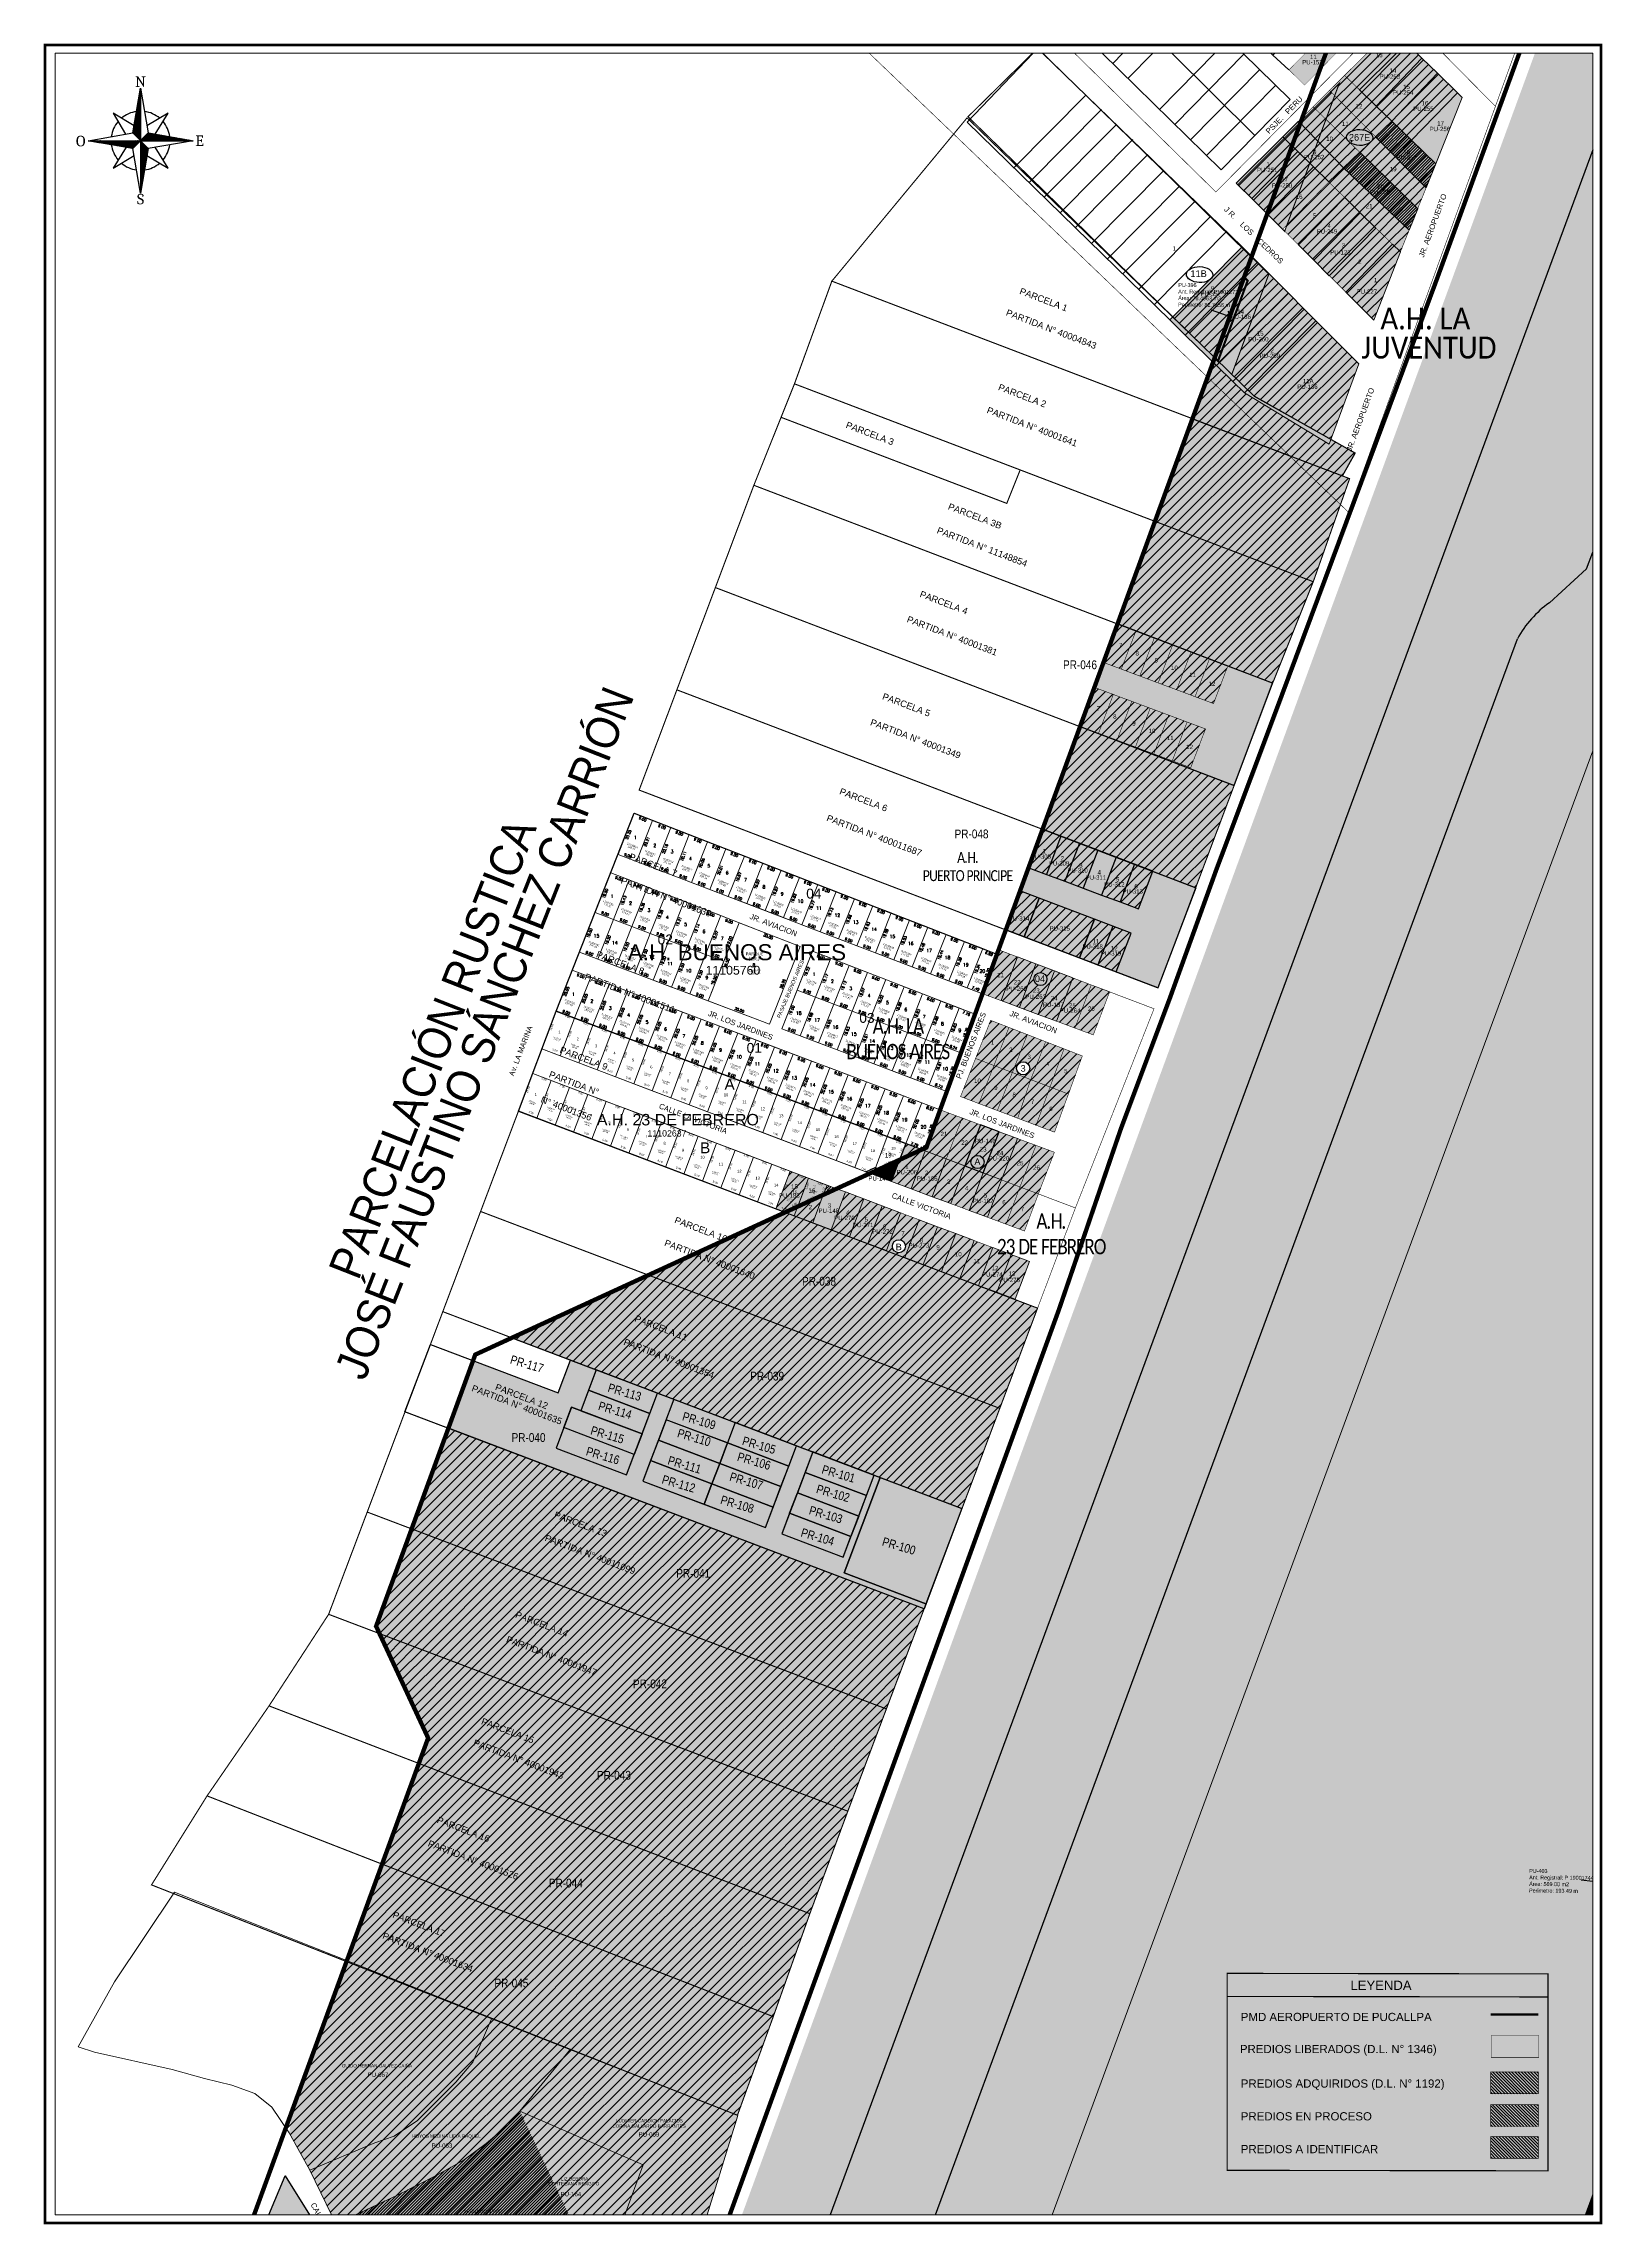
# Paper-space layout 'PARCELACION RUSTICA JFSC' of a CAD drawing. Header units: metres. Extents: x -84 to 486, y -119 to 679.
# The model-space entities are those that its viewports show. They can reach past a viewport. Long polylines and large blocks are cut down to what shows.
import ezdxf
from ezdxf.enums import TextEntityAlignment as Align

# ---------------------------------------------------------------- set-up
doc = ezdxf.new("R2010")
doc.units = ezdxf.units.M
doc.set_wipeout_variables(frame=1)
for name, pattern in [('ACAD_ISO10W100', [18, 12, -3, 0, -3]), ('CONTINUA', [0]), ('DASHDOT', [1, 0.5, -0.25, 0, -0.25]), ('DASHED', [0.75, 0.5, -0.25])]:
    doc.linetypes.add(name, pattern=pattern)
doc.layers.get('0').update_dxf_attribs({"color": 130})
for name, color, linetype in [('0-poligonos', 7, 'DASHED'), ('000 COLINDANTE', 8, 'Continuous'), ('1. HACHT_FALTA EMPADRONAR', 1, 'Continuous'), ('2. HACHT_ EMPADRONADO', 2, 'Continuous'), ('3. HACHT_ADQUIRIDO', 3, 'Continuous'), ('AH LAS GAVIOTAS', 7, 'Continuous'), ('CODIGO PREDIO', 5, 'Continuous'), ('COLINDANTES', 7, 'Continuous'), ('EDICION_PARCELAS', 211, 'Continuous'), ('ENTREGADOS A OPAT', 130, 'Continuous'), ('LEYENDA', 7, 'Continuous'), ('LOTES', 7, 'Continuous'), ('LOTES_PREDIOS', 7, 'Continuous'), ('MANZANA', 7, 'Continuous'), ('PARCELACION TEXTO', 3, 'Continuous'), ('PARTIDA 1102637_AH 23 DE FEBRERO', 30, 'Continuous'), ('PARTIDA 11105760_AH BUENOS AIRES', 30, 'Continuous'), ('PARTIDA_P19010838', 40, 'Continuous'), ('PARTIDA_P19012731', 40, 'Continuous'), ('PERIMETRICO', 1, 'Continuous'), ('PERIMETRO_1', 7, 'Continuous'), ('PMD-AEROPUERTO', 6, 'Continuous'), ('PREDIO ADQUIRIDO DL 1364', 3, 'Continuous'), ('PREDIOS A TRABAJAR', 4, 'Continuous'), ('PREDIOS PARA LEVANTAMIENTO DE EXISTENCIA', 162, 'Continuous'), ('PROPIETARIOS', 7, 'Continuous'), ('TEXTO ADD', 150, 'Continuous'), ('Transferencias o Adquisiciones Nuevas', 1, 'Continuous'), ('VIAS', 7, 'Continuous')]:
    doc.layers.add(name, color=color, linetype=linetype)
for name, color, linetype, lineweight in [('AREA', 1, 'Continuous', 0), ('Cotas', 4, 'Continuous', 0), ('Partida', 22, 'Continuous', 0), ('TXTLOTE', 2, 'Continuous', 0), ('TXTMZN', 1, 'Continuous', 0), ('USOS', 2, 'Continuous', 0)]:
    doc.layers.add(name, color=color, linetype=linetype, lineweight=lineweight)
doc.styles.add('arial', font='arial.ttf', dxfattribs={"height": 0.1})
doc.styles.add('Arial Narrow', font='ARIALN.TTF')
doc.styles.add('Cambria', font='Cambria.ttf')
doc.styles.add('CODIGO', font='ARIALN.TTF')
doc.styles.add('Legend', font='calibri.ttf')
doc.styles.add('MtXpl_Calibri', font='calibri.ttf')
doc.styles.add('ROMANS', font='ROMANS')
doc.styles.get("Standard").update_dxf_attribs({"font": 'arial.ttf'})
doc.styles.add('style1', font='ARIALN.TTF')

# ---------------------------------------------------------------- blocks, each defined once
blk = doc.blocks.new('A$C4681129B')
at = {"color": 7}
for p, q in [((3.42, 4.35), (3.89, 7.08)), ((3.8, 6.6), (3.89, 6.68)), ((3.81, 6.64), (3.89, 6.71)), ((3.82, 6.68), (3.89, 6.75)), ((3.89, 6.64), (3.82, 6.71)), ((3.89, 6.61), (3.82, 6.68)), ((3.83, 6.77), (3.89, 6.82)), ((3.83, 6.73), (3.89, 6.79)), ((3.89, 6.72), (3.83, 6.77)), ((3.89, 6.68), (3.83, 6.74)), ((3.84, 6.81), (3.89, 6.86)), ((3.89, 6.79), (3.84, 6.83)), ((3.89, 6.75), (3.84, 6.8)), ((3.85, 6.86), (3.89, 6.89)), ((3.89, 6.82), (3.85, 6.86)), ((3.86, 6.94), (3.89, 6.97)), ((3.86, 6.9), (3.89, 6.93)), ((3.89, 6.9), (3.86, 6.92)), ((3.89, 6.86), (3.86, 6.89)), ((3.87, 6.99), (3.89, 7)), ((3.89, 6.97), (3.87, 6.98)), ((3.89, 6.93), (3.87, 6.95)), ((3.88, 7.03), (3.89, 7.04)), ((3.89, 7.04), (3.88, 7.04)), ((3.89, 7), (3.88, 7.01)), ((3.89, 7.08), (4.36, 4.35)), ((3.89, 7.08), (3.89, 0.68)), ((3.89, 7.07), (3.89, 7.08)), ((3.89, 7.07), (3.89, 7.07)), ((2.21, 5.56), (2.98, 4.27)), ((3.49, 4.78), (2.21, 5.56)), ((3.53, 5.03), (3.89, 5.39)), ((3.53, 4.99), (3.89, 5.35)), ((3.54, 5.08), (3.89, 5.42)), ((3.55, 5.12), (3.89, 5.46)), ((3.56, 5.21), (3.89, 5.53)), ((3.56, 5.16), (3.89, 5.49)), ((3.57, 5.25), (3.89, 5.57)), ((3.58, 5.29), (3.89, 5.6)), ((3.59, 5.38), (3.89, 5.67)), ((3.59, 5.34), (3.89, 5.64)), ((3.89, 5.06), (3.59, 5.36)), ((3.89, 5.03), (3.59, 5.33)), ((3.6, 5.42), (3.89, 5.71)), ((3.89, 5.14), (3.6, 5.42)), ((3.89, 5.1), (3.6, 5.39)), ((3.61, 5.47), (3.89, 5.74)), ((3.89, 5.21), (3.61, 5.48)), ((3.89, 5.17), (3.61, 5.45)), ((3.62, 5.55), (3.89, 5.82)), ((3.62, 5.51), (3.89, 5.78)), ((3.89, 5.28), (3.62, 5.54)), ((3.89, 5.24), (3.62, 5.51)), ((3.63, 5.6), (3.89, 5.85)), ((3.89, 5.35), (3.63, 5.6)), ((3.89, 5.31), (3.63, 5.57)), ((3.64, 5.64), (3.89, 5.89)), ((3.89, 5.42), (3.64, 5.67)), ((3.89, 5.39), (3.64, 5.64)), ((3.65, 5.73), (3.89, 5.96)), ((3.65, 5.68), (3.89, 5.92)), ((3.89, 5.49), (3.65, 5.73)), ((3.89, 5.46), (3.65, 5.7)), ((3.66, 5.77), (3.89, 6)), ((3.89, 5.53), (3.66, 5.76)), ((3.67, 5.81), (3.89, 6.03)), ((3.89, 5.6), (3.67, 5.82)), ((3.89, 5.57), (3.67, 5.79)), ((3.68, 5.9), (3.89, 6.1)), ((3.68, 5.86), (3.89, 6.07)), ((3.89, 5.67), (3.68, 5.88)), ((3.89, 5.64), (3.68, 5.85)), ((3.69, 5.94), (3.89, 6.14)), ((3.89, 5.75), (3.69, 5.94)), ((3.89, 5.71), (3.69, 5.91)), ((3.7, 5.99), (3.89, 6.18)), ((3.89, 5.82), (3.7, 6)), ((3.89, 5.78), (3.7, 5.97)), ((3.71, 6.07), (3.89, 6.25)), ((3.71, 6.03), (3.89, 6.21)), ((3.89, 5.89), (3.71, 6.06)), ((3.89, 5.85), (3.71, 6.03)), ((3.72, 6.12), (3.89, 6.28)), ((3.89, 5.96), (3.72, 6.13)), ((3.89, 5.93), (3.72, 6.09)), ((3.73, 6.16), (3.89, 6.32)), ((3.89, 6.03), (3.73, 6.19)), ((3.89, 6), (3.73, 6.16)), ((3.74, 6.25), (3.89, 6.39)), ((3.74, 6.2), (3.89, 6.36)), ((3.89, 6.1), (3.74, 6.25)), ((3.89, 6.07), (3.74, 6.22)), ((3.75, 6.29), (3.89, 6.43)), ((3.89, 6.14), (3.75, 6.28)), ((3.76, 6.34), (3.89, 6.46)), ((3.89, 6.21), (3.76, 6.34)), ((3.89, 6.18), (3.76, 6.31)), ((3.77, 6.42), (3.89, 6.54)), ((3.77, 6.38), (3.89, 6.5)), ((3.89, 6.28), (3.77, 6.4)), ((3.89, 6.25), (3.77, 6.37)), ((3.78, 6.47), (3.89, 6.57)), ((3.89, 6.36), (3.78, 6.46)), ((3.89, 6.32), (3.78, 6.43)), ((3.79, 6.51), (3.89, 6.61)), ((3.89, 6.43), (3.79, 6.52)), ((3.89, 6.39), (3.79, 6.49)), ((3.8, 6.55), (3.89, 6.64)), ((3.89, 6.5), (3.8, 6.59)), ((3.89, 6.46), (3.8, 6.55)), ((3.89, 6.57), (3.81, 6.65)), ((3.89, 6.54), (3.81, 6.62)), ((5.57, 5.56), (4.28, 4.78)), ((4.79, 4.27), (5.57, 5.56)), ((0.69, 3.88), (3.42, 4.35)), ((3.42, 4.38), (3.89, 4.85)), ((3.42, 4.34), (3.89, 4.81)), ((3.89, 3.91), (3.42, 4.38)), ((3.42, 3.41), (4.36, 4.35)), ((3.42, 4.35), (4.36, 3.41)), ((3.43, 4.43), (3.89, 4.88)), ((3.89, 3.99), (3.43, 4.44)), ((3.89, 3.95), (3.43, 4.41)), ((3.44, 4.47), (3.89, 4.92)), ((3.44, 4.33), (3.89, 4.77)), ((3.89, 4.06), (3.44, 4.5)), ((3.89, 4.02), (3.44, 4.47)), ((3.45, 4.56), (3.89, 4.99)), ((3.45, 4.51), (3.89, 4.95)), ((3.89, 4.13), (3.45, 4.56)), ((3.89, 4.09), (3.45, 4.53)), ((3.46, 4.6), (3.89, 5.03)), ((3.46, 4.31), (3.89, 4.74)), ((3.89, 4.2), (3.46, 4.62)), ((3.89, 4.17), (3.46, 4.59)), ((3.47, 4.69), (3.89, 5.1)), ((3.47, 4.64), (3.89, 5.06)), ((3.89, 4.27), (3.47, 4.69)), ((3.89, 4.24), (3.47, 4.66)), ((3.48, 4.73), (3.89, 5.13)), ((3.89, 4.31), (3.48, 4.72)), ((3.48, 4.29), (3.89, 4.7)), ((3.49, 4.77), (3.89, 5.17)), ((3.89, 4.38), (3.49, 4.78)), ((3.89, 4.34), (3.49, 4.75)), ((3.49, 4.27), (3.89, 4.67)), ((3.5, 4.86), (3.89, 5.24)), ((3.5, 4.82), (3.89, 5.21)), ((3.89, 4.45), (3.5, 4.84)), ((3.89, 4.42), (3.5, 4.81)), ((3.51, 4.9), (3.89, 5.28)), ((3.89, 4.52), (3.51, 4.9)), ((3.89, 4.49), (3.51, 4.87)), ((3.51, 4.25), (3.89, 4.63)), ((3.52, 4.95), (3.89, 5.31)), ((3.89, 4.6), (3.52, 4.96)), ((3.89, 4.56), (3.52, 4.93)), ((3.89, 4.67), (3.53, 5.02)), ((3.89, 4.63), (3.53, 4.99)), ((3.53, 4.24), (3.89, 4.6)), ((3.89, 4.74), (3.54, 5.08)), ((3.89, 4.7), (3.54, 5.05)), ((3.89, 4.81), (3.55, 5.15)), ((3.89, 4.78), (3.55, 5.11)), ((3.55, 4.22), (3.89, 4.56)), ((3.89, 4.88), (3.56, 5.21)), ((3.89, 4.85), (3.56, 5.18)), ((3.89, 4.92), (3.57, 5.24)), ((3.57, 4.2), (3.89, 4.52)), ((3.89, 4.99), (3.58, 5.3)), ((3.89, 4.96), (3.58, 5.27)), ((3.58, 4.18), (3.89, 4.49)), ((3.6, 4.16), (3.89, 4.45)), ((3.62, 4.15), (3.89, 4.42)), ((3.64, 4.13), (3.89, 4.38)), ((3.65, 4.11), (3.89, 4.34)), ((3.67, 4.09), (3.89, 4.31)), ((3.69, 4.08), (3.89, 4.27)), ((3.71, 4.06), (3.89, 4.24)), ((3.73, 4.04), (3.89, 4.2)), ((3.74, 4.02), (3.89, 4.16)), ((3.76, 4), (3.89, 4.13)), ((3.78, 3.99), (3.89, 4.09)), ((3.8, 3.97), (3.89, 4.06)), ((3.82, 3.95), (3.89, 4.02)), ((3.89, 3.88), (4.36, 4.35)), ((3.92, 3.88), (4.39, 4.34)), ((3.96, 3.88), (4.42, 4.34)), ((4, 3.88), (4.45, 4.33)), ((4.14, 3.88), (4.01, 4)), ((4.03, 3.88), (4.48, 4.33)), ((4.17, 3.88), (4.03, 4.02)), ((4.21, 3.88), (4.05, 4.04)), ((4.07, 3.88), (4.51, 4.32)), ((4.25, 3.88), (4.07, 4.06)), ((4.28, 3.88), (4.09, 4.08)), ((4.1, 3.88), (4.54, 4.32)), ((4.32, 3.88), (4.1, 4.09)), ((4.35, 3.88), (4.12, 4.11)), ((4.14, 3.88), (4.57, 4.31)), ((4.39, 3.88), (4.14, 4.13)), ((4.43, 3.88), (4.16, 4.15)), ((4.46, 3.88), (4.17, 4.17)), ((4.18, 3.88), (4.6, 4.31)), ((4.5, 3.88), (4.19, 4.18)), ((4.21, 3.88), (4.64, 4.3)), ((4.53, 3.88), (4.21, 4.2)), ((4.57, 3.88), (4.23, 4.22)), ((4.25, 3.88), (4.67, 4.3)), ((4.61, 3.88), (4.25, 4.24)), ((4.64, 3.88), (4.26, 4.26)), ((4.28, 3.88), (4.7, 4.29)), ((4.68, 3.88), (4.28, 4.27)), ((4.71, 3.88), (4.3, 4.29)), ((4.75, 3.88), (4.32, 4.31)), ((4.32, 3.88), (4.73, 4.29)), ((4.79, 3.88), (4.34, 4.33)), ((4.82, 3.88), (4.35, 4.35)), ((4.36, 4.35), (7.09, 3.88)), ((4.36, 3.88), (4.76, 4.28)), ((4.86, 3.88), (4.39, 4.34)), ((4.39, 3.88), (4.79, 4.27)), ((4.43, 3.88), (4.82, 4.27)), ((4.89, 3.88), (4.44, 4.34)), ((4.46, 3.88), (4.85, 4.26)), ((4.93, 3.88), (4.48, 4.33)), ((4.5, 3.88), (4.88, 4.26)), ((4.96, 3.88), (4.52, 4.32)), ((4.54, 3.88), (4.91, 4.25)), ((5, 3.88), (4.57, 4.31)), ((4.57, 3.88), (4.94, 4.25)), ((5.04, 3.88), (4.61, 4.31)), ((4.61, 3.88), (4.97, 4.24)), ((4.64, 3.88), (5, 4.24)), ((5.07, 3.88), (4.65, 4.3)), ((4.68, 3.88), (5.03, 4.23)), ((5.11, 3.88), (4.7, 4.29)), ((4.72, 3.88), (5.06, 4.23)), ((5.14, 3.88), (4.74, 4.28)), ((4.75, 3.88), (5.09, 4.22)), ((5.18, 3.88), (4.78, 4.28)), ((4.79, 3.88), (5.13, 4.22)), ((4.82, 3.88), (5.16, 4.21)), ((5.22, 3.88), (4.83, 4.27)), ((4.86, 3.88), (5.19, 4.21)), ((5.25, 3.88), (4.87, 4.26)), ((4.89, 3.88), (5.22, 4.2)), ((5.29, 3.88), (4.91, 4.25)), ((4.93, 3.88), (5.25, 4.2)), ((5.32, 3.88), (4.96, 4.25)), ((4.97, 3.88), (5.28, 4.19)), ((5.36, 3.88), (5, 4.24)), ((5, 3.88), (5.31, 4.18)), ((5.4, 3.88), (5.04, 4.23)), ((5.04, 3.88), (5.34, 4.18)), ((5.07, 3.88), (5.37, 4.17)), ((5.43, 3.88), (5.09, 4.22)), ((5.11, 3.88), (5.4, 4.17)), ((5.47, 3.88), (5.13, 4.22)), ((5.15, 3.88), (5.43, 4.16)), ((5.5, 3.88), (5.17, 4.21)), ((5.18, 3.88), (5.46, 4.16)), ((5.54, 3.88), (5.22, 4.2)), ((5.22, 3.88), (5.49, 4.15)), ((5.25, 3.88), (5.52, 4.15)), ((5.58, 3.88), (5.26, 4.19)), ((5.29, 3.88), (5.55, 4.14)), ((5.61, 3.88), (5.3, 4.19)), ((5.33, 3.88), (5.58, 4.14)), ((5.65, 3.88), (5.35, 4.18)), ((5.36, 3.88), (5.62, 4.13)), ((5.68, 3.88), (5.39, 4.17)), ((5.4, 3.88), (5.65, 4.13)), ((5.72, 3.88), (5.43, 4.16)), ((5.43, 3.88), (5.68, 4.12)), ((5.47, 3.88), (5.71, 4.12)), ((5.76, 3.88), (5.48, 4.16)), ((5.51, 3.88), (5.74, 4.11)), ((5.79, 3.88), (5.52, 4.15)), ((5.54, 3.88), (5.77, 4.11)), ((5.83, 3.88), (5.56, 4.14)), ((5.58, 3.88), (5.8, 4.1)), ((5.86, 3.88), (5.61, 4.13)), ((5.61, 3.88), (5.83, 4.1)), ((5.9, 3.88), (5.65, 4.13)), ((5.65, 3.88), (5.86, 4.09)), ((5.93, 3.88), (5.69, 4.12)), ((5.69, 3.88), (5.89, 4.08)), ((5.72, 3.88), (5.92, 4.08)), ((5.97, 3.88), (5.74, 4.11)), ((5.76, 3.88), (5.95, 4.07)), ((6.01, 3.88), (5.78, 4.1)), ((5.79, 3.88), (5.98, 4.07)), ((6.04, 3.88), (5.82, 4.1)), ((5.83, 3.88), (6.01, 4.06)), ((5.86, 3.88), (6.04, 4.06)), ((6.08, 3.88), (5.87, 4.09)), ((5.9, 3.88), (6.08, 4.05)), ((6.11, 3.88), (5.91, 4.08)), ((5.94, 3.88), (6.11, 4.05)), ((6.15, 3.88), (5.95, 4.07)), ((5.97, 3.88), (6.14, 4.04)), ((6.19, 3.88), (6, 4.07)), ((6.01, 3.88), (6.17, 4.04)), ((6.22, 3.88), (6.04, 4.06)), ((6.04, 3.88), (6.2, 4.03)), ((6.08, 3.88), (6.23, 4.03)), ((6.26, 3.88), (6.09, 4.05)), ((6.12, 3.88), (6.26, 4.02)), ((6.29, 3.88), (6.13, 4.04)), ((6.15, 3.88), (6.29, 4.02)), ((6.33, 3.88), (6.17, 4.04)), ((6.19, 3.88), (6.32, 4.01)), ((6.37, 3.88), (6.22, 4.03)), ((6.22, 3.88), (6.35, 4.01)), ((6.4, 3.88), (6.26, 4.02)), ((6.26, 3.88), (6.38, 4)), ((6.44, 3.88), (6.3, 4.01)), ((6.3, 3.88), (6.41, 3.99)), ((6.47, 3.88), (6.35, 4.01)), ((6.51, 3.88), (6.39, 4)), ((3.42, 3.41), (0.69, 3.88)), ((0.69, 3.88), (7.09, 3.88)), ((0.69, 3.88), (0.69, 3.88)), ((0.69, 3.88), (0.69, 3.88)), ((0.72, 3.87), (0.73, 3.88)), ((0.73, 3.87), (0.73, 3.88)), ((0.75, 3.87), (0.76, 3.88)), ((0.78, 3.86), (0.76, 3.88)), ((0.78, 3.86), (0.8, 3.88)), ((0.82, 3.86), (0.8, 3.88)), ((0.81, 3.86), (0.84, 3.88)), ((0.86, 3.85), (0.83, 3.88)), ((0.84, 3.85), (0.87, 3.88)), ((0.91, 3.84), (0.87, 3.88)), ((0.88, 3.85), (0.91, 3.88)), ((0.91, 3.84), (0.94, 3.88)), ((0.95, 3.83), (0.91, 3.88)), ((0.94, 3.84), (0.98, 3.88)), ((0.99, 3.83), (0.94, 3.88)), ((0.97, 3.83), (1.02, 3.88)), ((1.04, 3.82), (0.98, 3.88)), ((1, 3.82), (1.05, 3.88)), ((1.08, 3.81), (1.01, 3.88)), ((1.03, 3.82), (1.09, 3.88)), ((1.12, 3.8), (1.05, 3.88)), ((1.06, 3.81), (1.12, 3.88)), ((1.09, 3.81), (1.16, 3.88)), ((1.17, 3.8), (1.09, 3.88)), ((1.12, 3.8), (1.19, 3.88)), ((1.21, 3.79), (1.12, 3.88)), ((1.15, 3.8), (1.23, 3.88)), ((1.26, 3.78), (1.16, 3.88)), ((1.18, 3.79), (1.27, 3.88)), ((1.3, 3.77), (1.19, 3.88)), ((1.21, 3.79), (1.3, 3.88)), ((1.34, 3.77), (1.23, 3.88)), ((1.24, 3.78), (1.34, 3.88)), ((1.27, 3.78), (1.37, 3.88)), ((1.39, 3.76), (1.27, 3.88)), ((1.3, 3.77), (1.41, 3.88)), ((1.43, 3.75), (1.3, 3.88)), ((1.33, 3.77), (1.45, 3.88)), ((1.47, 3.74), (1.34, 3.88)), ((1.37, 3.76), (1.48, 3.88)), ((1.52, 3.74), (1.37, 3.88)), ((1.4, 3.76), (1.52, 3.88)), ((1.56, 3.73), (1.41, 3.88)), ((1.43, 3.75), (1.55, 3.88)), ((1.6, 3.72), (1.44, 3.88)), ((1.46, 3.75), (1.59, 3.88)), ((1.65, 3.71), (1.48, 3.88)), ((1.49, 3.74), (1.63, 3.88)), ((1.52, 3.73), (1.66, 3.88)), ((1.69, 3.71), (1.52, 3.88)), ((1.55, 3.73), (1.7, 3.88)), ((1.73, 3.7), (1.55, 3.88)), ((1.58, 3.72), (1.73, 3.88)), ((1.78, 3.69), (1.59, 3.88)), ((1.61, 3.72), (1.77, 3.88)), ((1.82, 3.68), (1.62, 3.88)), ((1.64, 3.71), (1.81, 3.88)), ((1.86, 3.68), (1.66, 3.88)), ((1.67, 3.71), (1.84, 3.88)), ((1.7, 3.7), (1.88, 3.88)), ((1.91, 3.67), (1.7, 3.88)), ((1.73, 3.7), (1.91, 3.88)), ((1.95, 3.66), (1.73, 3.88)), ((1.76, 3.69), (1.95, 3.88)), ((1.99, 3.65), (1.77, 3.88)), ((1.79, 3.69), (1.99, 3.88)), ((2.04, 3.65), (1.8, 3.88)), ((1.82, 3.68), (2.02, 3.88)), ((2.08, 3.64), (1.84, 3.88)), ((1.86, 3.68), (2.06, 3.88)), ((2.12, 3.63), (1.88, 3.88)), ((1.89, 3.67), (2.09, 3.88)), ((2.17, 3.62), (1.91, 3.88)), ((1.92, 3.67), (2.13, 3.88)), ((1.95, 3.66), (2.16, 3.88)), ((2.21, 3.62), (1.95, 3.88)), ((1.98, 3.66), (2.2, 3.88)), ((2.25, 3.61), (1.98, 3.88)), ((2.01, 3.65), (2.24, 3.88)), ((2.3, 3.6), (2.02, 3.88)), ((2.04, 3.65), (2.27, 3.88)), ((2.34, 3.59), (2.06, 3.88)), ((2.07, 3.64), (2.31, 3.88)), ((2.38, 3.59), (2.09, 3.88)), ((2.1, 3.63), (2.34, 3.88)), ((2.13, 3.63), (2.38, 3.88)), ((2.43, 3.58), (2.13, 3.88)), ((2.16, 3.62), (2.42, 3.88)), ((2.47, 3.57), (2.16, 3.88)), ((2.19, 3.62), (2.45, 3.88)), ((2.51, 3.56), (2.2, 3.88)), ((3.02, 3.48), (2.21, 2.2)), ((2.21, 2.2), (3.49, 2.97)), ((2.22, 3.61), (2.49, 3.88)), ((2.56, 3.56), (2.23, 3.88)), ((2.25, 3.61), (2.52, 3.88)), ((2.6, 3.55), (2.27, 3.88)), ((2.28, 3.6), (2.56, 3.88)), ((2.64, 3.54), (2.31, 3.88)), ((2.32, 3.6), (2.6, 3.88)), ((2.69, 3.53), (2.34, 3.88)), ((2.35, 3.59), (2.63, 3.88)), ((2.38, 3.59), (2.67, 3.88)), ((2.73, 3.53), (2.38, 3.88)), ((2.41, 3.58), (2.7, 3.88)), ((2.77, 3.52), (2.41, 3.88)), ((2.44, 3.58), (2.74, 3.88)), ((2.82, 3.51), (2.45, 3.88)), ((2.47, 3.57), (2.78, 3.88)), ((2.86, 3.5), (2.49, 3.88)), ((2.5, 3.57), (2.81, 3.88)), ((2.9, 3.5), (2.52, 3.88)), ((2.53, 3.56), (2.85, 3.88)), ((2.56, 3.56), (2.88, 3.88)), ((2.95, 3.49), (2.56, 3.88)), ((2.59, 3.55), (2.92, 3.88)), ((2.99, 3.48), (2.59, 3.88)), ((2.62, 3.54), (2.96, 3.88)), ((3.03, 3.47), (2.63, 3.88)), ((2.65, 3.54), (2.99, 3.88)), ((3.08, 3.47), (2.67, 3.88)), ((2.68, 3.53), (3.03, 3.88)), ((3.12, 3.46), (2.7, 3.88)), ((2.71, 3.53), (3.06, 3.88)), ((2.74, 3.52), (3.1, 3.88)), ((3.17, 3.45), (2.74, 3.88)), ((2.77, 3.52), (3.13, 3.88)), ((3.21, 3.44), (2.77, 3.88)), ((2.81, 3.51), (3.17, 3.88)), ((3.25, 3.44), (2.81, 3.88)), ((2.84, 3.51), (3.21, 3.88)), ((3.3, 3.43), (2.85, 3.88)), ((2.87, 3.5), (3.24, 3.88)), ((3.34, 3.42), (2.88, 3.88)), ((2.9, 3.5), (3.28, 3.88)), ((3.38, 3.41), (2.92, 3.88)), ((2.93, 3.49), (3.31, 3.88)), ((3.42, 3.41), (2.95, 3.88)), ((2.96, 3.49), (3.35, 3.88)), ((2.99, 3.48), (3.39, 3.88)), ((3.44, 3.43), (2.99, 3.88)), ((3.02, 3.48), (3.42, 3.88)), ((3.46, 3.45), (3.03, 3.88)), ((3.05, 3.47), (3.46, 3.88)), ((3.47, 3.46), (3.06, 3.88)), ((3.08, 3.47), (3.49, 3.88)), ((3.49, 3.48), (3.1, 3.88)), ((3.11, 3.46), (3.53, 3.88)), ((3.51, 3.5), (3.13, 3.88)), ((3.14, 3.45), (3.57, 3.88)), ((3.17, 3.45), (3.6, 3.88)), ((3.53, 3.52), (3.17, 3.88)), ((3.2, 3.44), (3.64, 3.88)), ((3.55, 3.54), (3.2, 3.88)), ((3.23, 3.44), (3.67, 3.88)), ((3.56, 3.55), (3.24, 3.88)), ((3.26, 3.43), (3.71, 3.88)), ((3.58, 3.57), (3.28, 3.88)), ((3.3, 3.43), (3.75, 3.88)), ((3.6, 3.59), (3.31, 3.88)), ((3.33, 3.42), (3.78, 3.88)), ((3.62, 3.61), (3.35, 3.88)), ((3.36, 3.42), (3.82, 3.88)), ((3.64, 3.63), (3.38, 3.88)), ((3.39, 3.41), (3.85, 3.88)), ((3.65, 3.64), (3.42, 3.88)), ((3.89, 0.68), (3.42, 3.41)), ((3.67, 3.66), (3.46, 3.88)), ((3.69, 3.68), (3.49, 3.88)), ((3.71, 3.7), (3.53, 3.88)), ((3.73, 3.72), (3.56, 3.88)), ((3.74, 3.73), (3.6, 3.88)), ((3.76, 3.75), (3.64, 3.88)), ((3.78, 3.77), (3.67, 3.88)), ((3.8, 3.79), (3.71, 3.88)), ((3.82, 3.81), (3.74, 3.88)), ((3.83, 3.82), (3.78, 3.88)), ((3.85, 3.84), (3.82, 3.88)), ((3.83, 3.93), (3.89, 3.98)), ((3.85, 3.91), (3.89, 3.95)), ((3.87, 3.86), (3.85, 3.88)), ((3.87, 3.9), (3.89, 3.91)), ((3.89, 3.88), (3.89, 3.88)), ((4.36, 3.41), (3.89, 3.88)), ((3.89, 3.88), (3.89, 3.88)), ((3.89, 3.84), (3.91, 3.86)), ((3.89, 3.81), (3.92, 3.84)), ((4.35, 3.38), (3.89, 3.84)), ((3.89, 3.77), (3.94, 3.82)), ((3.89, 3.73), (3.96, 3.81)), ((4.35, 3.35), (3.89, 3.81)), ((3.89, 3.7), (3.98, 3.79)), ((3.89, 3.66), (4, 3.77)), ((4.34, 3.32), (3.89, 3.77)), ((3.89, 3.63), (4.01, 3.75)), ((3.89, 3.59), (4.03, 3.73)), ((4.34, 3.28), (3.89, 3.73)), ((3.89, 3.55), (4.05, 3.72)), ((3.89, 3.52), (4.07, 3.7)), ((4.33, 3.25), (3.89, 3.7)), ((3.89, 3.48), (4.09, 3.68)), ((3.89, 3.45), (4.1, 3.66)), ((4.33, 3.22), (3.89, 3.66)), ((3.89, 3.41), (4.12, 3.64)), ((3.89, 3.37), (4.14, 3.63)), ((4.32, 3.19), (3.89, 3.63)), ((3.89, 3.34), (4.16, 3.61)), ((3.89, 3.3), (4.18, 3.59)), ((4.32, 3.16), (3.89, 3.59)), ((3.89, 3.27), (4.19, 3.57)), ((3.89, 3.23), (4.21, 3.55)), ((4.31, 3.13), (3.89, 3.55)), ((3.89, 3.19), (4.23, 3.54)), ((3.89, 3.16), (4.25, 3.52)), ((4.31, 3.1), (3.89, 3.52)), ((3.89, 3.12), (4.27, 3.5)), ((3.89, 3.09), (4.28, 3.48)), ((4.3, 3.07), (3.89, 3.48)), ((3.89, 3.05), (4.3, 3.46)), ((3.89, 3.01), (4.32, 3.45)), ((4.29, 3.04), (3.89, 3.45)), ((3.89, 2.98), (4.34, 3.43)), ((4.36, 3.41), (3.89, 0.68)), ((3.89, 2.94), (4.36, 3.41)), ((4.29, 3.01), (3.89, 3.41)), ((3.89, 2.91), (4.35, 3.37)), ((4.28, 2.98), (3.89, 3.37)), ((4.28, 2.95), (3.89, 3.34)), ((3.89, 2.87), (4.34, 3.33)), ((4.27, 2.92), (3.89, 3.3)), ((3.89, 2.84), (4.34, 3.28)), ((4.27, 2.89), (3.89, 3.27)), ((3.89, 2.8), (4.33, 3.24)), ((4.26, 2.86), (3.89, 3.23)), ((3.89, 2.76), (4.32, 3.2)), ((4.26, 2.83), (3.89, 3.2)), ((4.25, 2.79), (3.89, 3.16)), ((3.89, 2.73), (4.31, 3.15)), ((4.25, 2.76), (3.89, 3.12)), ((3.89, 2.69), (4.31, 3.11)), ((4.24, 2.73), (3.89, 3.09)), ((3.89, 2.66), (4.3, 3.07)), ((4.24, 2.7), (3.89, 3.05)), ((3.89, 2.62), (4.29, 3.02)), ((4.23, 2.67), (3.89, 3.02)), ((3.89, 2.58), (4.28, 2.98)), ((4.23, 2.64), (3.89, 2.98)), ((3.89, 2.55), (4.28, 2.94)), ((4.22, 2.61), (3.89, 2.94)), ((4.22, 2.58), (3.89, 2.91)), ((3.89, 2.51), (4.27, 2.89)), ((4.21, 2.55), (3.89, 2.87)), ((3.89, 2.48), (4.26, 2.85)), ((4.21, 2.52), (3.89, 2.84)), ((3.89, 2.44), (4.25, 2.81)), ((4.2, 2.49), (3.89, 2.8)), ((3.89, 2.4), (4.25, 2.76)), ((4.19, 2.46), (3.89, 2.76)), ((4.19, 2.43), (3.89, 2.73)), ((3.89, 2.37), (4.24, 2.72)), ((4.18, 2.4), (3.89, 2.69)), ((3.89, 2.33), (4.23, 2.68)), ((3.92, 3.88), (3.91, 3.9)), ((3.96, 3.88), (3.92, 3.91)), ((4, 3.88), (3.94, 3.93)), ((4.03, 3.88), (3.96, 3.95)), ((4.07, 3.88), (3.98, 3.97)), ((4.1, 3.88), (4, 3.99)), ((4.28, 2.97), (5.57, 2.2)), ((7.09, 3.88), (4.36, 3.41)), ((5.57, 2.2), (4.79, 3.48)), ((6.33, 3.88), (6.44, 3.99)), ((6.37, 3.88), (6.47, 3.98)), ((6.4, 3.88), (6.5, 3.98)), ((6.55, 3.88), (6.43, 3.99)), ((6.44, 3.88), (6.53, 3.97)), ((6.58, 3.88), (6.48, 3.98)), ((6.48, 3.88), (6.57, 3.97)), ((6.51, 3.88), (6.6, 3.96)), ((6.62, 3.88), (6.52, 3.98)), ((6.55, 3.88), (6.63, 3.96)), ((6.65, 3.88), (6.56, 3.97)), ((6.58, 3.88), (6.66, 3.95)), ((6.69, 3.88), (6.61, 3.96)), ((6.62, 3.88), (6.69, 3.95)), ((6.73, 3.88), (6.65, 3.95)), ((6.65, 3.88), (6.72, 3.94)), ((6.76, 3.88), (6.69, 3.95)), ((6.69, 3.88), (6.75, 3.94)), ((6.73, 3.88), (6.78, 3.93)), ((6.8, 3.88), (6.74, 3.94)), ((6.76, 3.88), (6.81, 3.93)), ((6.83, 3.88), (6.78, 3.93)), ((6.8, 3.88), (6.84, 3.92)), ((6.87, 3.88), (6.82, 3.92)), ((6.83, 3.88), (6.87, 3.92)), ((6.9, 3.88), (6.87, 3.92)), ((6.87, 3.88), (6.9, 3.91)), ((6.94, 3.88), (6.91, 3.91)), ((6.91, 3.88), (6.93, 3.9)), ((6.94, 3.88), (6.96, 3.9)), ((6.98, 3.88), (6.95, 3.9)), ((6.98, 3.88), (6.99, 3.89)), ((7.01, 3.88), (7, 3.89)), ((7.01, 3.88), (7.02, 3.89)), ((7.05, 3.88), (7.04, 3.89)), ((7.05, 3.88), (7.06, 3.88)), ((7.08, 3.88), (7.08, 3.88)), ((7.09, 3.88), (7.09, 3.88)), ((4.18, 2.37), (3.89, 2.66)), ((3.89, 2.3), (4.22, 2.63)), ((4.17, 2.33), (3.89, 2.62)), ((3.89, 2.26), (4.22, 2.59)), ((4.17, 2.3), (3.89, 2.58)), ((3.89, 2.22), (4.21, 2.55)), ((4.16, 2.27), (3.89, 2.55)), ((4.16, 2.24), (3.89, 2.51)), ((3.89, 2.19), (4.2, 2.5)), ((4.15, 2.21), (3.89, 2.48)), ((3.89, 2.15), (4.2, 2.46)), ((4.15, 2.18), (3.89, 2.44)), ((3.89, 2.12), (4.19, 2.42)), ((4.14, 2.15), (3.89, 2.41)), ((3.89, 2.08), (4.18, 2.37)), ((4.14, 2.12), (3.89, 2.37)), ((3.89, 2.04), (4.17, 2.33)), ((4.13, 2.09), (3.89, 2.33)), ((4.13, 2.06), (3.89, 2.3)), ((3.89, 2.01), (4.16, 2.29)), ((4.12, 2.03), (3.89, 2.26)), ((3.89, 1.97), (4.16, 2.24)), ((4.12, 2), (3.89, 2.23)), ((3.89, 1.94), (4.15, 2.2)), ((4.11, 1.97), (3.89, 2.19)), ((3.89, 1.9), (4.14, 2.16)), ((4.1, 1.94), (3.89, 2.15)), ((4.1, 1.91), (3.89, 2.12)), ((3.89, 1.87), (4.14, 2.11)), ((4.09, 1.88), (3.89, 2.08)), ((3.89, 1.83), (4.13, 2.07)), ((4.09, 1.84), (3.89, 2.05)), ((3.89, 1.79), (4.12, 2.03)), ((4.08, 1.81), (3.89, 2.01)), ((3.89, 1.76), (4.11, 1.98)), ((4.08, 1.78), (3.89, 1.97)), ((3.89, 1.72), (4.11, 1.94)), ((4.07, 1.75), (3.89, 1.94)), ((3.89, 1.69), (4.1, 1.9)), ((4.07, 1.72), (3.89, 1.9)), ((4.06, 1.69), (3.89, 1.87)), ((3.89, 1.65), (4.09, 1.85)), ((4.06, 1.66), (3.89, 1.83)), ((3.89, 1.61), (4.08, 1.81)), ((4.05, 1.63), (3.89, 1.79)), ((3.89, 1.58), (4.08, 1.77)), ((4.05, 1.6), (3.89, 1.76)), ((3.89, 1.54), (4.07, 1.72)), ((4.04, 1.57), (3.89, 1.72)), ((4.04, 1.54), (3.89, 1.69)), ((3.89, 1.51), (4.06, 1.68)), ((4.03, 1.51), (3.89, 1.65)), ((3.89, 1.47), (4.05, 1.64)), ((4.03, 1.48), (3.89, 1.61)), ((3.89, 1.43), (4.05, 1.59)), ((4.02, 1.45), (3.89, 1.58)), ((3.89, 1.4), (4.04, 1.55)), ((4.01, 1.42), (3.89, 1.54)), ((3.89, 1.36), (4.03, 1.51)), ((4.01, 1.39), (3.89, 1.51)), ((4, 1.35), (3.89, 1.47)), ((3.89, 1.33), (4.02, 1.46)), ((4, 1.32), (3.89, 1.44)), ((3.89, 1.29), (4.02, 1.42)), ((3.99, 1.29), (3.89, 1.4)), ((3.89, 1.25), (4.01, 1.37)), ((3.99, 1.26), (3.89, 1.36)), ((3.89, 1.22), (4, 1.33)), ((3.98, 1.23), (3.89, 1.33)), ((3.89, 1.18), (3.99, 1.29)), ((3.98, 1.2), (3.89, 1.29)), ((3.97, 1.17), (3.89, 1.26)), ((3.89, 1.15), (3.99, 1.24)), ((3.97, 1.14), (3.89, 1.22)), ((3.89, 1.11), (3.98, 1.2)), ((3.96, 1.11), (3.89, 1.18)), ((3.89, 1.08), (3.97, 1.16)), ((3.96, 1.08), (3.89, 1.15)), ((3.89, 1.04), (3.96, 1.11)), ((3.95, 1.05), (3.89, 1.11)), ((3.95, 1.02), (3.89, 1.08)), ((3.89, 1), (3.96, 1.07)), ((3.94, 0.99), (3.89, 1.04)), ((3.89, 0.97), (3.95, 1.03)), ((3.94, 0.96), (3.89, 1)), ((3.89, 0.93), (3.94, 0.98)), ((3.93, 0.93), (3.89, 0.97)), ((3.89, 0.9), (3.93, 0.94)), ((3.93, 0.89), (3.89, 0.93)), ((3.89, 0.86), (3.93, 0.9)), ((3.92, 0.86), (3.89, 0.9)), ((3.91, 0.83), (3.89, 0.86)), ((3.89, 0.82), (3.92, 0.85)), ((3.91, 0.8), (3.89, 0.82)), ((3.89, 0.79), (3.91, 0.81)), ((3.9, 0.77), (3.89, 0.79)), ((3.89, 0.75), (3.9, 0.77)), ((3.9, 0.74), (3.89, 0.75)), ((3.89, 0.72), (3.9, 0.72)), ((3.89, 0.71), (3.89, 0.72)), ((3.89, 0.68), (3.89, 0.68)), ((3.89, 0.68), (3.89, 0.68))]:
    blk.add_line(p, q, dxfattribs=at)
for start, end in [(97.8019, 130.4199), (49.5801, 82.1981), (139.5801, 172.1981), (7.8019, 40.4199), (187.8019, 220.8584), (319.5801, 352.1981), (229.5801, 262.1981), (277.8019, 310.4199)]:
    blk.add_arc((3.89, 3.88), 1.8, start, end, dxfattribs=at)
at = {"color": 7, "style": 'Cambria'}
for s, p in [('N', (3.89, 7.48)), ('O', (0.24, 3.86)), ('E', (7.49, 3.88)), ('S', (3.89, 0.32))]:
    blk.add_text(s, height=0.64, dxfattribs=at).set_placement(p, align=Align.MIDDLE)
blk = doc.blocks.new('A$C83305287')
at = {"layer": 'LOTES', "lineweight": 13}
for points in [[(66.72, 179.37), (58.33, 182.63), (50.9, 163.79), (59.3, 160.57)], [(75.11, 176.11), (66.72, 179.37), (59.3, 160.57), (67.71, 157.36)], [(83.5, 172.85), (75.11, 176.11), (67.71, 157.36), (76.12, 154.14)], [(91.89, 169.59), (83.5, 172.85), (76.12, 154.14), (84.53, 150.93)], [(100.28, 166.33), (91.89, 169.59), (84.53, 150.93), (92.93, 147.72)], [(108.67, 163.07), (100.28, 166.33), (92.93, 147.72), (101.34, 144.5)], [(117.06, 159.82), (108.67, 163.07), (101.34, 144.5), (109.75, 141.29)], [(125.45, 156.56), (117.06, 159.82), (109.75, 141.29), (118.15, 138.07)], [(55.97, 152.11), (47.58, 155.37), (40.42, 137.23), (48.83, 134.04)], [(64.36, 148.85), (55.97, 152.11), (48.83, 134.04), (57.25, 130.85)], [(133.84, 153.3), (125.45, 156.56), (118.15, 138.07), (126.56, 134.86)], [(142.23, 150.04), (133.84, 153.3), (126.56, 134.86), (134.97, 131.65)], [(150.62, 146.78), (142.23, 150.04), (134.97, 131.65), (143.37, 128.43)], [(72.74, 145.6), (64.36, 148.85), (57.25, 130.85), (65.66, 127.66)], [(81.13, 142.34), (72.74, 145.6), (65.66, 127.66), (74.08, 124.46)], [(89.52, 139.08), (81.13, 142.34), (74.08, 124.46), (82.5, 121.27)], [(159.01, 143.52), (150.62, 146.78), (143.37, 128.43), (151.78, 125.22)], [(167.4, 140.26), (159.01, 143.52), (151.78, 125.22), (160.19, 122.01)], [(48.83, 134.04), (40.42, 137.23), (33.26, 119.1), (41.67, 115.9)], [(57.25, 130.85), (48.83, 134.04), (41.67, 115.9), (50.09, 112.71)], [(65.66, 127.66), (57.25, 130.85), (50.09, 112.71), (58.51, 109.52)], [(97.91, 135.82), (89.52, 139.08), (82.5, 121.27), (90.91, 118.08)], [(106.3, 132.56), (97.91, 135.82), (90.91, 118.08), (99.33, 114.89)], [(106.3, 132.56), (134.26, 121.7), (120.21, 86.11), (92.16, 96.75)], [(184.17, 133.75), (175.78, 137), (168.6, 118.79), (177, 115.58)], [(192.56, 130.49), (184.17, 133.75), (177, 115.58), (185.41, 112.36)], [(200.95, 127.23), (192.56, 130.49), (185.41, 112.36), (193.82, 109.15)], [(74.08, 124.46), (65.66, 127.66), (58.51, 109.52), (66.92, 106.33)], [(82.5, 121.27), (74.08, 124.46), (66.92, 106.33), (75.34, 103.13)], [(90.91, 118.08), (82.5, 121.27), (75.34, 103.13), (83.75, 99.94)], [(209.34, 123.97), (200.95, 127.23), (193.82, 109.15), (202.22, 105.94)], [(217.73, 120.71), (209.34, 123.97), (202.22, 105.94), (210.63, 102.72)], [(224.24, 118.18), (217.73, 120.71), (210.63, 102.72), (217.63, 100.05)], [(38.39, 107.58), (29.97, 110.77), (22.61, 92.12), (31.03, 88.93)], [(99.33, 114.89), (90.91, 118.08), (83.75, 99.94), (92.16, 96.75)], [(148.24, 116.27), (139.85, 119.53), (132.8, 101.65), (141.21, 98.44)], [(156.63, 113.01), (148.24, 116.27), (141.21, 98.44), (149.61, 95.23)], [(165.02, 109.75), (156.63, 113.01), (149.61, 95.23), (158.02, 92.01)], [(46.8, 104.39), (38.39, 107.58), (31.03, 88.93), (39.44, 85.74)], [(55.22, 101.19), (46.8, 104.39), (39.44, 85.74), (47.86, 82.54)], [(63.63, 98), (55.22, 101.19), (47.86, 82.54), (56.27, 79.35)], [(141.21, 98.44), (132.8, 101.65), (125.82, 83.98), (134.24, 80.79)], [(173.41, 106.49), (165.02, 109.75), (158.02, 92.01), (166.43, 88.8)], [(181.8, 103.24), (173.41, 106.49), (166.43, 88.8), (174.83, 85.58)], [(190.19, 99.98), (181.8, 103.24), (174.83, 85.58), (183.24, 82.37)], [(198.58, 96.72), (190.19, 99.98), (183.24, 82.37), (191.65, 79.16)], [(31.03, 88.93), (22.61, 92.12), (16.09, 74.81), (24.5, 71.62)], [(72.05, 94.81), (63.63, 98), (56.27, 79.35), (64.69, 76.16)], [(80.46, 91.62), (72.05, 94.81), (64.69, 76.16), (73.1, 72.97)], [(88.88, 88.42), (80.46, 91.62), (73.1, 72.97), (81.52, 69.77)], [(149.61, 95.23), (141.21, 98.44), (134.24, 80.79), (142.66, 77.6)], [(158.02, 92.01), (149.61, 95.23), (142.66, 77.6), (151.07, 74.4)], [(166.43, 88.8), (158.02, 92.01), (151.07, 74.4), (159.49, 71.21)], [(206.97, 93.46), (198.58, 96.72), (191.65, 79.16), (200.05, 75.94)], [(214.2, 90.65), (206.97, 93.46), (200.05, 75.94), (207.75, 73)], [(39.44, 85.74), (31.03, 88.93), (24.5, 71.62), (32.92, 68.43)], [(47.86, 82.54), (39.44, 85.74), (32.92, 68.43), (41.33, 65.23)], [(56.27, 79.35), (47.86, 82.54), (41.33, 65.23), (49.75, 62.04)], [(97.29, 85.23), (88.88, 88.42), (81.52, 69.77), (89.93, 66.58)], [(105.71, 82.04), (97.29, 85.23), (89.93, 66.58), (98.35, 63.39)], [(114.12, 78.85), (105.71, 82.04), (98.35, 63.39), (106.76, 60.2)], [(174.83, 85.58), (166.43, 88.8), (159.49, 71.21), (167.9, 68.02)], [(183.24, 82.37), (174.83, 85.58), (167.9, 68.02), (176.32, 64.83)], [(191.65, 79.16), (183.24, 82.37), (176.32, 64.83), (184.73, 61.63)], [(64.69, 76.16), (56.27, 79.35), (49.75, 62.04), (58.16, 58.85)], [(73.1, 72.97), (64.69, 76.16), (58.16, 58.85), (66.58, 55.66)], [(81.52, 69.77), (73.1, 72.97), (66.58, 55.66), (74.99, 52.46)], [(122.54, 75.66), (114.12, 78.85), (106.76, 60.2), (115.18, 57.01)], [(130.95, 72.46), (122.54, 75.66), (115.18, 57.01), (123.59, 53.81)], [(139.37, 69.27), (130.95, 72.46), (123.59, 53.81), (132.01, 50.62)], [(200.05, 75.94), (191.65, 79.16), (184.73, 61.63), (193.15, 58.44)], [(207.75, 73), (200.05, 75.94), (193.15, 58.44), (201.31, 55.35)], [(20.27, 60.39), (11.85, 63.58), (5.32, 46.27), (13.74, 43.08)], [(28.68, 57.2), (20.27, 60.39), (13.74, 43.08), (22.15, 39.89)], [(89.93, 66.58), (81.52, 69.77), (74.99, 52.46), (83.4, 49.27)], [(98.35, 63.39), (89.93, 66.58), (83.4, 49.27), (91.82, 46.08)], [(106.76, 60.2), (98.35, 63.39), (91.82, 46.08), (100.23, 42.89)], [(115.18, 57.01), (106.76, 60.2), (100.23, 42.89), (108.65, 39.7)], [(147.78, 66.08), (139.37, 69.27), (132.01, 50.62), (140.42, 47.43)], [(156.2, 62.89), (147.78, 66.08), (140.42, 47.43), (148.84, 44.24)], [(164.61, 59.69), (156.2, 62.89), (148.84, 44.24), (157.25, 41.04)], [(37.1, 54), (28.68, 57.2), (22.15, 39.89), (30.57, 36.69)], [(45.51, 50.81), (37.1, 54), (30.57, 36.69), (38.98, 33.5)], [(53.93, 47.62), (45.51, 50.81), (38.98, 33.5), (47.4, 30.31)], [(123.59, 53.81), (115.18, 57.01), (108.65, 39.7), (117.06, 36.5)], [(132.01, 50.62), (123.59, 53.81), (117.06, 36.5), (125.48, 33.31)], [(140.42, 47.43), (132.01, 50.62), (125.48, 33.31), (133.89, 30.12)], [(173.03, 56.5), (164.61, 59.69), (157.25, 41.04), (165.67, 37.85)], [(181.44, 53.31), (173.03, 56.5), (165.67, 37.85), (174.08, 34.66)], [(189.86, 50.12), (181.44, 53.31), (174.08, 34.66), (182.5, 31.47)], [(198.24, 46.94), (189.86, 50.12), (182.5, 31.47), (189.78, 28.7), (191.95, 29.7)], [(62.34, 44.43), (53.93, 47.62), (47.4, 30.31), (55.81, 27.12)], [(70.76, 41.24), (62.34, 44.43), (55.81, 27.12), (64.23, 23.93)], [(79.17, 38.04), (70.76, 41.24), (64.23, 23.93), (72.64, 20.73)], [(148.84, 44.24), (140.42, 47.43), (133.89, 30.12), (142.31, 26.93)], [(157.25, 41.04), (148.84, 44.24), (142.31, 26.93), (150.72, 23.73)], [(165.67, 37.85), (157.25, 41.04), (150.72, 23.73), (159.14, 20.54)], [(87.59, 34.85), (79.17, 38.04), (72.64, 20.73), (81.06, 17.54)], [(96, 31.66), (87.59, 34.85), (81.06, 17.54), (89.47, 14.35)], [(104.42, 28.47), (96, 31.66), (89.47, 14.35), (97.89, 11.16)], [(174.08, 34.66), (165.67, 37.85), (159.14, 20.54), (166.19, 17.87), (168.07, 18.73)], [(182.5, 31.47), (174.08, 34.66), (168.07, 18.73), (179.71, 24.08)], [(112.83, 25.28), (104.42, 28.47), (97.89, 11.16), (106.3, 7.96)], [(121.25, 22.08), (112.83, 25.28), (106.3, 7.96), (114.72, 4.77)], [(129.66, 18.89), (121.25, 22.08), (114.72, 4.77), (123.13, 1.58)], [(138.08, 15.7), (129.66, 18.89), (123.13, 1.58), (127.3, 0), (133.17, 2.7)], [(146.49, 12.51), (138.08, 15.7), (133.17, 2.7), (144.81, 8.04)], [(150.89, 10.84), (146.49, 12.51), (144.81, 8.04)]]:
    blk.add_lwpolyline(points, close=True, dxfattribs=at)
at = {"layer": 'LOTES', "linetype": 'CONTINUA', "lineweight": 13}
blk.add_lwpolyline([(175.78, 137), (167.4, 140.26), (160.19, 122.01), (168.6, 118.79)], close=True, dxfattribs=at)
at = {"layer": 'LOTES', "ltscale": 2}
blk.add_lwpolyline([(164.29, 18.59), (168.8, 20.66), (168.07, 18.73), (166.19, 17.87)], close=True, dxfattribs=at)
at = {"layer": 'MANZANA', "lineweight": 13}
for points in [[(58.33, 182.63), (50.9, 163.79), (217.63, 100.05), (224.24, 118.18)], [(47.58, 155.37), (134.26, 121.7), (120.21, 86.11), (33.26, 119.1)], [(29.97, 110.77), (22.61, 92.12), (189.78, 28.7), (191.95, 29.7), (198.24, 46.94)], [(139.85, 119.53), (214.2, 90.65), (201.31, 55.35), (125.82, 83.98)]]:
    blk.add_lwpolyline(points, close=True, dxfattribs=at)
at = {"layer": 'MANZANA', "lineweight": 9}
for points in [[(22.61, 92.12), (182.5, 31.47), (179.71, 24.08), (166.19, 17.87), (16.09, 74.81)], [(11.85, 63.58), (150.89, 10.84), (127.3, 0), (5.32, 46.27)]]:
    blk.add_lwpolyline(points, close=True, dxfattribs=at)
at = {"layer": 'PERIMETRO_1'}
for points in [[(58.33, 182.63), (224.24, 118.18), (191.95, 29.7), (189.78, 28.7), (22.61, 92.12)], [(22.61, 92.12), (182.5, 31.47), (179.71, 24.08), (127.3, 0), (5.32, 46.27)]]:
    blk.add_lwpolyline(points, close=True, dxfattribs=at)
for s, p in [('04', (136.99, 143.62)), ('02', (69.02, 122.64)), ('03', (161.26, 86.75)), ('01', (109.71, 73.02))]:
    blk.add_text(s, height=4.5).set_placement(p)
at = {"layer": 'AREA'}
for s, rotation, p in [('182.07', 337.5669, (55.27, 167.11)), ('181.64', 337.5669, (63.29, 163.84)), ('181.20', 337.5669, (71.5, 160.32)), ('180.77', 337.5669, (80.11, 156.9)), ('180.34', 337.5669, (88.18, 153.75)), ('179.90', 337.5669, (96.65, 150.38)), ('175.16', 337.5669, (44.22, 140.82)), ('179.47', 337.5669, (105.12, 147.22)), ('179.04', 337.5669, (113.69, 143.72)), ('178.61', 337.5669, (121.91, 140.62)), ('174.52', 337.5669, (52.54, 137.19)), ('173.88', 337.5669, (60.86, 133.78)), ('173.24', 337.5669, (69.54, 130.12)), ('178.17', 337.5669, (130.15, 137.4)), ('177.74', 337.5669, (138.92, 134.21)), ('177.31', 337.5669, (147.11, 131.07)), ('175.49', 337.5669, (37.65, 122.17)), ('172.60', 337.5669, (77.69, 126.97)), ('171.96', 337.5669, (86.04, 123.63)), ('171.30', 337.5669, (94.88, 120.04)), ('176.87', 337.5669, (155.63, 127.62)), ('176.44', 337.5669, (163.85, 124.38)), ('176.01', 337.5669, (172.38, 121.06)), ('175.50', 337.5669, (45.56, 118.79)), ('175.50', 337.5669, (54.1, 115.98)), ('175.50', 337.5669, (62.52, 112.72)), ('175.50', 337.5669, (70.69, 109.15)), ('1151.25', 4.5196, (111.76, 108.88)), ('175.58', 337.5669, (180.33, 118.08)), ('175.14', 337.5669, (189.59, 114.86)), ('174.71', 337.5669, (197.66, 111.84)), ('175.50', 337.5669, (79.39, 105.84)), ('175.44', 337.5669, (87.83, 102.7)), ('172.72', 337.5669, (136.95, 104.95)), ('172.29', 337.5669, (145.29, 101.9)), ('174.28', 337.5669, (206.13, 108.56)), ('139.84', 337.5669, (213.88, 105.55)), ('180.43', 337.5669, (26.59, 95.63)), ('180.43', 337.5669, (35.32, 92.59)), ('171.86', 337.5669, (153.69, 98.74)), ('171.43', 337.5669, (161.91, 95.06)), ('171.00', 337.5669, (170.31, 91.78)), ('180.43', 337.5669, (43.6, 89.04)), ('180.43', 337.5669, (51.69, 85.94)), ('180.43', 337.5669, (60.42, 82.93)), ('180.43', 337.5669, (68.8, 79.39)), ('170.89', 337.5669, (129.87, 87.41)), ('170.68', 337.5669, (138.33, 83.91)), ('170.47', 337.5669, (146.73, 80.51)), ('170.57', 337.5669, (178.77, 88.62)), ('170.13', 337.5669, (187.07, 85.61)), ('169.70', 337.5669, (195.62, 81.95)), ('180.43', 337.5669, (77.08, 76.36)), ('180.43', 337.5669, (85.34, 73.03)), ('180.43', 337.5669, (94.05, 69.41)), ('170.26', 337.5669, (155.18, 76.95)), ('170.05', 337.5669, (163.43, 73.69)), ('169.84', 337.5669, (171.81, 70.52)), ('150.47', 337.5669, (203.72, 78.78)), ('180.43', 337.5669, (102.33, 66.33)), ('180.43', 337.5669, (110.71, 63.49)), ('180.43', 337.5669, (119.25, 60.17)), ('169.63', 337.5669, (180.14, 67.53)), ('169.43', 337.5669, (188.29, 64.14)), ('159.58', 337.5669, (196.85, 61.06)), ('180.43', 337.5669, (127.65, 56.84)), ('180.43', 337.5669, (135.8, 54.04)), ('180.43', 337.5669, (144.23, 50.73)), ('180.43', 337.5669, (152.84, 47.59)), ('180.43', 337.5669, (161.18, 44.26)), ('180.43', 337.5669, (169.54, 41.2)), ('180.43', 337.5669, (178.23, 37.83)), ('183.62', 337.5669, (186.6, 34.98))]:
    blk.add_text(s, height=0.84, rotation=rotation, dxfattribs=at).set_placement(p)
for s, height, rotation, p in [('166.50', 0.613, 337.54133, (22.78, 78.89)), ('166.50', 0.613, 337.54133, (30.93, 75.48)), ('166.50', 0.613, 337.54133, (38.9, 72.33)), ('166.50', 0.613, 337.54133, (47.69, 68.79)), ('166.50', 0.613, 337.54133, (56.01, 65.59)), ('166.50', 0.613, 337.54133, (64.07, 62.61)), ('166.50', 0.613, 337.54133, (11.6, 49.7)), ('166.50', 0.613, 337.54133, (72.58, 59.1)), ('166.50', 0.613, 337.54133, (80.96, 55.89)), ('166.50', 0.613, 337.54133, (89.35, 52.71)), ('166.50', 0.613, 337.54133, (98.06, 49.62)), ('166.50', 0.613, 337.54133, (19.79, 46.7)), ('166.50', 0.613, 337.54133, (28.1, 43.32)), ('166.50', 0.613, 337.54133, (36.74, 40.13)), ('166.50', 0.613, 337.54133, (106.44, 46.27)), ('166.50', 0.613, 337.54133, (115, 43.22)), ('166.50', 0.613, 337.54133, (123.56, 40)), ('166.50', 0.613, 337.54133, (45.1, 36.84)), ('166.50', 0.613, 337.54133, (53.42, 33.81)), ('166.50', 0.613, 337.54133, (61.82, 31.09)), ('166.50', 0.613, 337.54133, (131.81, 36.83)), ('166.50', 0.613, 337.54133, (140.11, 33.72)), ('166.50', 0.613, 337.54133, (148.89, 30.64)), ('166.50', 0.613, 337.54133, (70.45, 27.36)), ('166.50', 0.613, 337.54133, (78.62, 24.44)), ('166.50', 0.613, 337.54133, (86.94, 20.59)), ('166.50', 0.613, 337.54133, (157.28, 27.2)), ('165.42', 0.613, 337.54133, (165.34, 24.1)), ('112.15', 0.613, 337.54133, (175.94, 26.19)), ('166.50', 0.613, 337.54133, (95.22, 17.45)), ('166.50', 0.613, 337.54133, (104.01, 14.18)), ('166.50', 0.613, 337.54133, (112.48, 11.33)), ('11.12', 0.214, 341.92546, (147.17, 10.09)), ('166.50', 0.613, 337.54133, (120.93, 8.23)), ('156.03', 0.613, 341.92546, (129.26, 5.32)), ('83.99', 0.613, 341.92546, (139.98, 8.88))]:
    blk.add_text(s, height=height, rotation=rotation, dxfattribs=at).set_placement(p, align=Align.MIDDLE_CENTER)
at = {"layer": 'AREA', "style": 'arial'}
blk.add_text('05.09', height=0.105, rotation=27.73658, dxfattribs=at).set_placement((166.57, 18.63))
at = {"layer": 'Cotas', "style": 'ROMANS'}
for s, height, rotation, p in [('9.00', 1.2, 338.7727, (62.13, 179.97)), ('20.25', 1.2, 68.4622, (55.64, 172.8)), ('20.21', 1.2, 68.4611, (64.04, 169.57)), ('9.00', 1.2, 338.7727, (71, 176.42)), ('9.00', 1.2, 338.7727, (78.91, 173.45)), ('9.00', 1.2, 338.7727, (87.3, 170.19)), ('9.00', 1.2, 339.0789, (55.49, 163.21)), ('9.00', 1.2, 339.0789, (64.38, 159.7)), ('20.16', 1.2, 68.4611, (72.44, 166.33)), ('20.11', 1.2, 68.4611, (80.83, 163.09)), ('20.06', 1.2, 68.4611, (89.23, 159.86)), ('9.00', 1.2, 338.7727, (95.69, 166.94)), ('9.00', 1.2, 338.7727, (104.08, 163.68)), ('9.00', 1.2, 338.7727, (112.47, 160.42)), ('9.00', 1.2, 338.7727, (51.37, 152.72)), ('9.00', 1.2, 338.7727, (59.76, 149.46)), ('9.00', 1.2, 339.0789, (72.31, 156.78)), ('9.00', 1.2, 339.0789, (80.71, 153.56)), ('9.00', 1.2, 339.0789, (89.12, 150.35)), ('20.01', 1.2, 68.4611, (97.63, 156.62)), ('19.97', 1.2, 68.4611, (106.03, 153.38)), ('19.92', 1.2, 68.4611, (114.43, 150.15)), ('9.00', 1.2, 338.7727, (120.86, 157.16)), ('9.00', 1.2, 338.7727, (129.24, 153.9)), ('9.00', 1.2, 338.7727, (137.63, 150.64)), ('19.50', 1.2, 68.4622, (45.02, 145.9)), ('19.43', 1.2, 68.4612, (53.42, 142.67)), ('19.36', 1.2, 68.4612, (61.83, 139.45)), ('9.00', 1.2, 338.7727, (68.15, 146.2)), ('9.00', 1.2, 338.7727, (76.54, 142.94)), ('9.00', 1.2, 338.7727, (84.93, 139.68)), ('9.00', 1.2, 339.0789, (97.53, 147.14)), ('9.00', 1.2, 339.0789, (105.94, 143.92)), ('9.00', 1.2, 339.0789, (114.34, 140.71)), ('19.87', 1.2, 68.4611, (122.82, 146.91)), ('19.82', 1.2, 68.4611, (131.22, 143.68)), ('19.77', 1.2, 68.4611, (139.62, 140.44)), ('9.00', 1.2, 338.7727, (146.02, 147.38)), ('9.00', 1.2, 338.7727, (154.41, 144.13)), ('9.00', 1.2, 338.7727, (162.8, 140.87)), ('19.50', 1.2, 68.4622, (37.86, 127.76)), ('9.00', 1.2, 339.2257, (45.02, 136.67)), ('9.00', 1.2, 339.2257, (53.43, 133.47)), ('9.00', 1.2, 339.2257, (61.85, 130.28)), ('19.28', 1.2, 68.4612, (70.23, 136.22)), ('19.21', 1.2, 68.4612, (78.63, 133)), ('19.14', 1.2, 68.4612, (87.03, 129.77)), ('9.00', 1.2, 338.7727, (93.32, 136.42)), ('9.00', 1.2, 338.7727, (101.71, 133.16)), ('9.00', 1.2, 339.0789, (122.75, 137.5)), ('9.00', 1.2, 339.0789, (131.16, 134.28)), ('9.00', 1.2, 339.0789, (139.56, 131.07)), ('19.73', 1.2, 68.4611, (148.02, 137.2)), ('19.68', 1.2, 68.4611, (156.42, 133.97)), ('19.63', 1.2, 68.4611, (164.82, 130.73)), ('9.00', 1.2, 338.7727, (171.19, 137.61)), ('9.00', 1.2, 338.7727, (179.58, 134.35)), ('9.00', 1.2, 338.7727, (187.97, 131.09)), ('19.50', 1.2, 68.4612, (46.28, 124.57)), ('19.50', 1.2, 68.4612, (54.69, 121.38)), ('19.50', 1.2, 68.4612, (63.11, 118.18)), ('9.00', 1.2, 339.2257, (70.26, 127.09)), ('9.00', 1.2, 339.2257, (78.68, 123.9)), ('9.00', 1.2, 339.2257, (87.09, 120.7)), ('19.07', 1.2, 68.4612, (95.44, 126.55)), ('19.00', 1.2, 68.4553, (101.79, 124.13)), ('30.00', 1.2, 338.7727, (119.56, 126.24)), ('9.00', 1.2, 339.0789, (147.97, 127.85)), ('9.00', 1.2, 339.0789, (156.38, 124.64)), ('9.00', 1.2, 339.0789, (164.79, 121.43)), ('19.58', 1.2, 68.4611, (173.21, 127.49)), ('19.53', 1.2, 68.4611, (181.61, 124.26)), ('19.48', 1.2, 68.4611, (190.01, 121.02)), ('9.00', 1.2, 338.7727, (196.36, 127.83)), ('19.44', 1.2, 68.4611, (198.41, 117.79)), ('9.00', 1.2, 338.7727, (204.75, 124.57)), ('9.00', 1.2, 338.7727, (213.14, 121.32)), ('9.00', 1.2, 339.2257, (37.86, 118.53)), ('9.00', 1.2, 339.2257, (46.27, 115.34)), ('9.00', 1.2, 339.2257, (54.69, 112.14)), ('9.00', 1.2, 339.2257, (63.1, 108.95)), ('19.50', 1.2, 68.4612, (71.52, 114.99)), ('19.50', 1.2, 68.4612, (79.94, 111.8)), ('19.50', 1.2, 68.4612, (88.36, 108.61)), ('9.00', 1.2, 339.2257, (95.51, 117.51)), ('38.50', 1.2, 68.4553, (100.58, 113.99)), ('19.22', 1.2, 68.4622, (137.35, 110.19)), ('9.00', 1.2, 338.7727, (143.65, 116.87)), ('9.00', 1.2, 338.7727, (152.04, 113.62)), ('9.00', 1.2, 338.7727, (160.43, 110.36)), ('9.00', 1.2, 339.0789, (173.19, 118.21)), ('9.00', 1.2, 339.0789, (181.6, 115)), ('9.00', 1.2, 339.0789, (190.01, 111.78)), ('19.39', 1.2, 68.4611, (206.81, 114.55)), ('19.34', 1.2, 68.4611, (215.2, 111.31)), ('19.30', 1.2, 69.9508, (219.9, 109.49)), ('6.99', 1.2, 338.7727, (220.59, 118.42)), ('20.05', 1.2, 68.4622, (27.32, 101.04)), ('9.00', 1.2, 339.2257, (33.79, 108.15)), ('20.05', 1.2, 68.4622, (35.73, 97.85)), ('9.00', 1.2, 339.2257, (42.21, 104.95)), ('9.00', 1.2, 339.2257, (50.62, 101.76)), ('9.00', 1.2, 339.2257, (71.52, 105.76)), ('9.00', 1.2, 339.2257, (79.93, 102.57)), ('9.00', 1.2, 339.2257, (88.35, 99.37)), ('19.50', 1.2, 68.4553, (94.72, 106.22)), ('38.26', 1.2, 68.4622, (126.2, 104.52)), ('9.00', 1.2, 339.0775, (137.4, 101.08)), ('19.17', 1.2, 68.4622, (145.75, 106.95)), ('19.12', 1.2, 68.4622, (154.15, 103.72)), ('19.07', 1.2, 68.4622, (162.54, 100.48)), ('9.00', 1.2, 338.7727, (168.82, 107.1)), ('9.00', 1.2, 338.7727, (177.21, 103.84)), ('9.00', 1.2, 338.7727, (185.6, 100.58)), ('9.00', 1.2, 339.0789, (198.41, 108.57)), ('9.00', 1.2, 339.0789, (206.82, 105.36)), ('7.49', 1.2, 339.0789, (214.52, 102.41)), ('9.00', 1.2, 339.2257, (27.21, 91.55)), ('20.05', 1.2, 68.4622, (44.15, 94.66)), ('20.05', 1.2, 68.4622, (52.56, 91.46)), ('9.00', 1.2, 339.2257, (59.04, 98.57)), ('20.05', 1.2, 68.4622, (60.98, 88.27)), ('9.00', 1.2, 339.2257, (67.45, 95.38)), ('9.00', 1.2, 339.2257, (75.87, 92.18)), ('9.00', 1.2, 339.2257, (84.28, 88.99)), ('30.00', 1.2, 339.2257, (106.41, 92.64)), ('19.00', 1.2, 68.4622, (130.33, 92.41)), ('18.98', 1.2, 68.4622, (138.75, 89.21)), ('9.00', 1.2, 339.0775, (145.8, 97.86)), ('9.00', 1.2, 339.0775, (154.21, 94.65)), ('9.00', 1.2, 339.0775, (162.62, 91.43)), ('19.02', 1.2, 68.4622, (170.94, 97.24)), ('18.98', 1.2, 68.4622, (179.34, 94.01)), ('18.93', 1.2, 68.4622, (187.74, 90.77)), ('9.00', 1.2, 338.7727, (193.99, 97.32)), ('9.00', 1.2, 338.7727, (202.38, 94.06)), ('7.76', 1.2, 338.7727, (210.18, 91.03)), ('9.00', 1.2, 339.2257, (35.63, 88.36)), ('9.00', 1.2, 339.2257, (44.04, 85.17)), ('9.00', 1.2, 339.2257, (52.46, 81.98)), ('20.05', 1.2, 68.4622, (69.39, 85.08)), ('20.05', 1.2, 68.4622, (77.81, 81.89)), ('20.05', 1.2, 68.4622, (86.22, 78.7)), ('9.00', 1.2, 339.2257, (92.7, 85.8)), ('9.00', 1.2, 339.2257, (101.11, 82.61)), ('9.00', 1.2, 339.2257, (109.53, 79.42)), ('9.00', 1.2, 339.2257, (130.42, 83.41)), ('9.00', 1.2, 339.2257, (138.84, 80.22)), ('18.95', 1.2, 68.4622, (147.16, 86.01)), ('18.93', 1.2, 68.4622, (155.57, 82.8)), ('18.91', 1.2, 68.4622, (163.98, 79.6)), ('9.00', 1.2, 339.0775, (171.02, 88.22)), ('9.00', 1.2, 339.0775, (179.43, 85)), ('9.00', 1.2, 339.0775, (187.84, 81.79)), ('18.88', 1.2, 68.4622, (196.14, 87.53)), ('18.83', 1.2, 68.4622, (204.53, 84.3)), ('18.79', 1.2, 69.9508, (209.94, 82.2)), ('9.00', 1.2, 339.2257, (60.87, 78.78)), ('9.00', 1.2, 339.2257, (69.29, 75.59)), ('9.00', 1.2, 339.2257, (77.7, 72.4)), ('9.00', 1.2, 339.2257, (86.12, 69.21)), ('20.05', 1.2, 68.4622, (94.64, 75.5)), ('20.05', 1.2, 68.4622, (103.05, 72.31)), ('20.05', 1.2, 68.4622, (111.47, 69.12)), ('9.00', 1.2, 339.2257, (117.94, 76.22)), ('9.00', 1.2, 339.2257, (126.35, 73.03)), ('9.00', 1.2, 339.2257, (134.77, 69.84)), ('9.00', 1.2, 339.2257, (147.25, 77.03)), ('9.00', 1.2, 339.2257, (155.67, 73.84)), ('9.00', 1.2, 339.2257, (164.08, 70.64)), ('18.88', 1.2, 68.4622, (172.39, 76.4)), ('18.86', 1.2, 68.4622, (180.8, 73.19)), ('18.84', 1.2, 68.4622, (189.21, 69.99)), ('9.00', 1.2, 339.0775, (196.24, 78.58)), ('8.24', 1.2, 339.0775, (204.3, 75.5)), ('9.00', 1.2, 339.2257, (94.53, 66.01)), ('9.00', 1.2, 339.2257, (102.94, 62.82)), ('9.00', 1.2, 339.2257, (111.36, 59.63)), ('20.05', 1.2, 68.4622, (119.88, 65.93)), ('20.05', 1.2, 68.4622, (128.3, 62.73)), ('20.05', 1.2, 68.4622, (136.71, 59.54)), ('9.00', 1.2, 339.2257, (143.18, 66.65)), ('9.00', 1.2, 339.2257, (151.6, 63.45)), ('9.00', 1.2, 339.2257, (160.01, 60.26)), ('9.00', 1.2, 339.2257, (172.5, 67.45)), ('9.00', 1.2, 339.2257, (180.91, 64.26)), ('9.00', 1.2, 339.2257, (189.33, 61.07)), ('18.81', 1.2, 68.4622, (197.62, 66.79)), ('18.79', 1.2, 69.9508, (203.5, 64.55)), ('9.00', 1.2, 339.2257, (119.77, 56.44)), ('9.00', 1.2, 339.2257, (128.19, 53.25)), ('9.00', 1.2, 339.2257, (136.6, 50.05)), ('20.05', 1.2, 68.4622, (145.13, 56.35)), ('20.05', 1.2, 68.4622, (153.54, 53.16)), ('20.05', 1.2, 68.4622, (161.95, 49.97)), ('9.00', 1.2, 339.2257, (168.43, 57.07)), ('9.00', 1.2, 339.2257, (176.84, 53.88)), ('9.00', 1.2, 339.2257, (185.26, 50.69)), ('8.73', 1.2, 339.2257, (197.62, 57.92)), ('9.00', 1.2, 339.2257, (145.02, 46.86)), ('9.00', 1.2, 339.2257, (153.43, 43.67)), ('9.00', 1.2, 339.2257, (161.85, 40.48)), ('20.05', 1.2, 68.4622, (170.37, 46.77)), ('20.05', 1.2, 68.4622, (178.78, 43.58)), ('20.05', 1.2, 68.4622, (187.2, 40.39)), ('8.97', 1.2, 339.2257, (193.66, 47.5)), ('18.35', 1.2, 69.9508, (193.88, 38.04)), ('9.00', 1.2, 339.2257, (170.26, 37.29)), ('9.00', 1.2, 339.2257, (178.68, 34.09)), ('7.79', 1.2, 339.2257, (186.53, 31.11)), ('2.39', 0.84, 24.6721, (190.58, 29.89))]:
    blk.add_text(s, height=height, rotation=rotation, dxfattribs=at).set_placement(p, align=Align.MIDDLE)
at = {"layer": 'Cotas', "lineweight": 13, "style": 'arial'}
for s, height, rotation, p in [('9.00', 0.9, 339.1139, (26.43, 89.5)), ('18.50', 0.9, 68.9961, (20.38, 83.08)), ('18.50', 0.9, 68.9961, (28.79, 79.88)), ('9.00', 0.9, 339.1139, (34.85, 86.3)), ('9.00', 0.9, 339.1139, (43.26, 83.11)), ('9.00', 0.9, 339.1139, (51.68, 79.92)), ('9.00', 0.9, 339.1139, (20.68, 74.24)), ('9.00', 0.9, 339.1139, (29.1, 71.05)), ('18.50', 0.9, 68.9961, (37.21, 76.69)), ('18.50', 0.9, 68.9961, (45.62, 73.5)), ('18.50', 0.9, 68.9961, (54.04, 70.31)), ('9.00', 0.9, 339.1139, (60.09, 76.73)), ('18.50', 0.9, 68.9961, (62.45, 67.12)), ('9.00', 0.9, 339.1139, (68.51, 73.53)), ('9.00', 0.9, 339.1139, (76.92, 70.34)), ('9.00', 0.9, 339.1139, (15.67, 60.96)), ('9.00', 0.9, 339.1139, (37.51, 67.86)), ('9.00', 0.9, 339.1139, (45.93, 64.67)), ('9.00', 0.9, 339.1139, (54.34, 61.47)), ('18.50', 0.9, 68.9961, (70.87, 63.92)), ('18.50', 0.9, 68.9961, (79.28, 60.73)), ('9.00', 0.9, 339.1139, (85.33, 67.15)), ('18.50', 0.9, 68.9961, (87.7, 57.54)), ('9.00', 0.9, 339.1139, (93.75, 63.96)), ('9.00', 0.9, 339.1139, (102.16, 60.77)), ('18.50', 0.9, 68.9961, (9.62, 54.54)), ('18.50', 0.9, 68.9961, (18.03, 51.35)), ('9.00', 0.9, 339.1139, (24.08, 57.76)), ('18.50', 0.9, 68.9961, (26.45, 48.15)), ('9.00', 0.9, 339.1139, (32.5, 54.57)), ('9.00', 0.9, 339.1139, (40.91, 51.38)), ('9.00', 0.9, 339.1139, (62.76, 58.28)), ('9.00', 0.9, 339.1139, (71.17, 55.09)), ('9.00', 0.9, 339.1139, (79.59, 51.9)), ('18.50', 0.9, 68.9961, (96.11, 54.35)), ('18.50', 0.9, 68.9961, (104.53, 51.15)), ('9.00', 0.9, 339.1139, (110.58, 57.57)), ('18.50', 0.9, 68.9961, (112.94, 47.96)), ('9.00', 0.9, 339.1139, (118.99, 54.38)), ('9.00', 0.9, 339.1139, (127.41, 51.19)), ('9.00', 0.9, 339.1139, (9.92, 45.7)), ('9.00', 0.9, 339.1139, (18.34, 42.51)), ('9.00', 0.9, 339.1139, (26.75, 39.32)), ('18.50', 0.9, 68.9961, (34.86, 44.96)), ('18.50', 0.9, 68.9961, (43.28, 41.77)), ('9.00', 0.9, 339.1139, (49.33, 48.19)), ('18.50', 0.9, 68.9961, (51.69, 38.58)), ('9.00', 0.9, 339.1139, (57.74, 45)), ('9.00', 0.9, 339.1139, (66.16, 41.8)), ('9.00', 0.9, 339.1139, (88, 48.7)), ('9.00', 0.9, 339.1139, (96.42, 45.51)), ('9.00', 0.9, 339.1139, (104.83, 42.32)), ('18.50', 0.9, 68.9961, (121.36, 44.77)), ('18.50', 0.9, 68.9961, (129.77, 41.58)), ('9.00', 0.9, 339.1139, (135.82, 48)), ('18.50', 0.9, 68.9961, (138.19, 38.39)), ('9.00', 0.9, 339.1139, (144.24, 44.8)), ('9.00', 0.9, 339.1139, (152.65, 41.61)), ('9.00', 0.9, 339.1139, (35.17, 36.13)), ('9.00', 0.9, 339.1139, (43.58, 32.93)), ('9.00', 0.9, 339.1139, (52, 29.74)), ('18.50', 0.9, 68.9961, (60.11, 35.39)), ('18.50', 0.9, 68.9961, (68.52, 32.19)), ('9.00', 0.9, 339.1139, (74.57, 38.61)), ('18.50', 0.9, 68.9961, (76.94, 29)), ('9.00', 0.9, 339.1139, (82.99, 35.42)), ('9.00', 0.9, 339.1139, (91.4, 32.23)), ('9.00', 0.9, 339.1139, (113.25, 39.13)), ('9.00', 0.9, 339.1139, (121.66, 35.94)), ('9.00', 0.9, 339.1139, (130.08, 32.74)), ('9.00', 0.9, 339.1139, (138.49, 29.55)), ('18.50', 0.9, 68.9961, (146.6, 35.19)), ('18.50', 0.9, 68.9961, (155.02, 32)), ('9.00', 0.9, 339.1139, (161.07, 38.42)), ('18.50', 0.9, 68.9961, (163.43, 28.81)), ('9.00', 0.9, 339.1139, (169.48, 35.23)), ('9.00', 0.9, 339.1139, (177.9, 32.04)), ('9.00', 0.9, 339.1139, (60.41, 26.55)), ('9.00', 0.9, 339.1139, (68.83, 23.36)), ('9.00', 0.9, 339.1139, (77.24, 20.17)), ('18.50', 0.9, 68.9961, (85.35, 25.81)), ('18.50', 0.9, 68.9961, (93.77, 22.62)), ('9.00', 0.9, 339.1139, (99.82, 29.03)), ('18.50', 0.9, 68.9961, (102.18, 19.42)), ('9.00', 0.9, 339.1139, (108.23, 25.84)), ('9.00', 0.9, 339.1139, (116.65, 22.65)), ('9.00', 0.9, 339.1139, (125.06, 19.46)), ('9.00', 0.9, 339.1139, (146.91, 26.36)), ('9.00', 0.9, 339.1139, (155.32, 23.17)), ('7.54', 0.9, 339.1139, (161.9, 19.9)), ('17.02', 0.9, 68.9961, (172.11, 26.31)), ('7.90', 0.9, 68.9961, (180.32, 26.82)), ('9.00', 0.9, 339.1139, (85.66, 16.97)), ('9.00', 0.9, 339.1139, (94.07, 13.78)), ('9.00', 0.9, 339.1139, (102.49, 10.59)), ('18.50', 0.9, 68.9961, (110.6, 16.23)), ('18.50', 0.9, 68.9961, (119.01, 13.04)), ('18.50', 0.9, 68.9961, (127.43, 9.85)), ('9.00', 0.9, 339.1139, (133.48, 16.27)), ('13.89', 0.9, 68.9961, (137.26, 10.5)), ('9.00', 0.9, 339.1139, (141.89, 13.07)), ('4.77', 0.9, 68.9961, (144.8, 9.03)), ('4.71', 0.309, 339.1139, (148.03, 11.39)), ('9.00', 0.9, 339.1139, (110.9, 7.4)), ('9.00', 0.9, 339.1139, (119.32, 4.21))]:
    blk.add_text(s, height=height, rotation=rotation, dxfattribs=at).set_placement(p)
at = {"layer": 'Cotas', "style": 'arial'}
for s, height, rotation, p in [('12.80', 0.9, 24.6738, (173.04, 21.49)), ('2.08', 0.27, 24.6738, (166.79, 18.27)), ('2.06', 0.27, 249, (168.13, 19.93)), ('4.46', 0.9, 339.2257, (125.61, 1.82)), ('6.46', 0.9, 24.6738, (130.63, 2.66)), ('12.80', 0.9, 24.6738, (137.71, 5.18)), ('6.70', 0.309, 24.6738, (147.11, 9.18))]:
    blk.add_text(s, height=height, rotation=rotation, dxfattribs=at).set_placement(p)
at = {"layer": 'Cotas'}
blk.add_text('2.03', height=0.27, rotation=339, dxfattribs=at).set_placement((165.03, 18.4))
at = {"layer": 'Cotas', "char_height": 0.27, "attachment_point": 5, "rotation": 24.6738, "style": 'arial'}
for insert in [(166.24, 19.77), (166.47, 19.37)]:
    blk.add_mtext('4.96', dxfattribs=dict(at, insert=insert))
at = {"layer": 'Partida'}
for s, rotation, p in [('11105814', 337.5669, (54.96, 168.51)), ('11105815', 337.5669, (62.98, 165.24)), ('11105816', 337.5669, (71.19, 161.72)), ('11105817', 337.5669, (79.79, 158.3)), ('11105818', 337.5669, (87.87, 155.15)), ('11105819', 337.5669, (96.34, 151.78)), ('11105781', 337.5669, (43.9, 142.22)), ('11105820', 337.5669, (104.81, 148.61)), ('11105821', 337.5669, (113.38, 145.12)), ('11105822', 337.5669, (121.6, 142.02)), ('11105782', 337.5669, (52.22, 138.59)), ('11105783', 337.5669, (60.54, 135.18)), ('11105784', 337.5669, (69.22, 131.52)), ('11105823', 337.5669, (129.84, 138.8)), ('11105824', 337.5669, (138.61, 135.61)), ('11105825', 337.5669, (146.8, 132.46)), ('11105795', 337.5669, (37.33, 123.57)), ('11105794', 337.5669, (45.24, 120.19)), ('11105785', 337.5669, (77.38, 128.37)), ('11105786', 337.5669, (85.73, 125.03)), ('11105787', 337.5669, (94.57, 121.44)), ('11105826', 337.5669, (155.31, 129.02)), ('11105827', 337.5669, (163.54, 125.78)), ('11105828', 337.5669, (172.07, 122.46)), ('11105829', 337.5669, (180.02, 119.48)), ('11105793', 337.5669, (53.78, 117.38)), ('11105792', 337.5669, (62.21, 114.12)), ('11105791', 337.5669, (70.38, 110.55)), ('11105788', 4.5196, (110.85, 109.98)), ('11105830', 337.5669, (189.27, 116.26)), ('11105831', 337.5669, (197.35, 113.24)), ('11105832', 337.5669, (205.82, 109.96)), ('11105790', 337.5669, (79.08, 107.24)), ('11105789', 337.5669, (87.52, 104.1)), ('11105796', 337.5669, (136.64, 106.35)), ('11105797', 337.5669, (144.98, 103.3)), ('11105798', 337.5669, (153.38, 100.14)), ('11105833', 337.5669, (213.57, 106.94)), ('11105761', 337.5669, (26.28, 97.03)), ('11105762', 337.5669, (35.01, 93.99)), ('11105763', 337.5669, (43.28, 90.44)), ('11105799', 337.5669, (161.6, 96.46)), ('11105800', 337.5669, (170, 93.18)), ('11105801', 337.5669, (178.45, 90.02)), ('11105764', 337.5669, (51.37, 87.34)), ('11105765', 337.5669, (60.11, 84.32)), ('11105766', 337.5669, (68.48, 80.79)), ('11105813', 337.5669, (129.56, 88.81)), ('11105812', 337.5669, (138.02, 85.3)), ('11105811', 337.5669, (146.42, 81.91)), ('11105802', 337.5669, (186.76, 87.01)), ('11105803', 337.5669, (195.31, 83.35)), ('11105804', 337.5669, (203.4, 80.17)), ('11105767', 337.5669, (76.76, 77.76)), ('11105768', 337.5669, (85.03, 74.43)), ('11105769', 337.5669, (93.74, 70.8)), ('11105810', 337.5669, (154.87, 78.35)), ('11105809', 337.5669, (163.11, 75.09)), ('11105808', 337.5669, (171.49, 71.92)), ('11105770', 337.5669, (102.02, 67.73)), ('11105771', 337.5669, (110.4, 64.89)), ('11105772', 337.5669, (118.93, 61.56)), ('11105807', 337.5669, (179.83, 68.93)), ('11105806', 337.5669, (187.98, 65.54)), ('11105805', 337.5669, (196.53, 62.46)), ('11105773', 337.5669, (127.34, 58.24)), ('11105774', 337.5669, (135.48, 55.43)), ('11105775', 337.5669, (143.92, 52.12)), ('11105776', 337.5669, (152.53, 48.99)), ('11105777', 337.5669, (160.86, 45.66)), ('11105778', 337.5669, (169.23, 42.6)), ('11105779', 337.5669, (177.92, 39.23)), ('11105780', 337.5669, (186.29, 36.38))]:
    blk.add_text(s, height=0.84, rotation=rotation, dxfattribs=at).set_placement(p)
at = {"layer": 'Partida', "style": 'arial'}
for s, height, p in [('11105760', 4.019, (90.98, 108.79)), ('11102637', 2.871, (64.36, 34.72))]:
    blk.add_text(s, height=height, dxfattribs=at).set_placement(p)
at = {"layer": 'Partida'}
for s, height, rotation, p in [('11102648', 0.613, 339.22497, (23.07, 79.72)), ('11102649', 0.613, 339.22497, (31.23, 76.32)), ('11102650', 0.613, 339.22497, (39.19, 73.16)), ('11102651', 0.613, 339.22497, (47.98, 69.62)), ('11102652', 0.613, 339.22497, (56.31, 66.42)), ('11102653', 0.613, 339.22497, (64.36, 63.45)), ('11102654', 0.613, 339.22497, (72.87, 59.93)), ('11102667', 0.613, 339.22497, (11.89, 50.53)), ('11102655', 0.613, 339.22497, (81.25, 56.72)), ('11102656', 0.613, 339.22497, (89.64, 53.54)), ('11102657', 0.613, 339.22497, (98.35, 50.45)), ('11102668', 0.613, 339.22497, (20.08, 47.53)), ('11102669', 0.613, 339.22497, (28.39, 44.15)), ('11102670', 0.613, 339.22497, (37.03, 40.96)), ('11102658', 0.613, 339.22497, (106.73, 47.11)), ('11102659', 0.613, 339.22497, (115.29, 44.06)), ('11102660', 0.613, 339.22497, (123.85, 40.83)), ('11102671', 0.613, 339.22497, (45.39, 37.67)), ('11102672', 0.613, 339.22497, (53.71, 34.64)), ('11102673', 0.613, 339.22497, (62.11, 31.92)), ('11102661', 0.613, 339.22497, (132.1, 37.66)), ('11102662', 0.613, 339.22497, (140.4, 34.55)), ('11102663', 0.613, 339.22497, (149.18, 31.47)), ('11102674', 0.613, 339.22497, (70.74, 28.19)), ('11102675', 0.613, 339.22497, (78.91, 25.27)), ('11102676', 0.613, 339.22497, (87.23, 21.42)), ('11102664', 0.613, 339.22497, (157.57, 28.03)), ('11102665', 0.613, 339.22497, (165.63, 24.93)), ('11102666', 0.613, 339.22497, (176.23, 27.02)), ('11102677', 0.613, 339.22497, (95.52, 18.28)), ('11102678', 0.613, 339.22497, (104.3, 15.01)), ('11102679', 0.613, 339.22497, (112.77, 12.17)), ('11102682', 0.613, 343.60909, (140.2, 9.73)), ('11102683', 0.214, 343.60909, (147.25, 10.39)), ('11102680', 0.613, 339.22497, (121.23, 9.06)), ('11102681', 0.613, 343.60909, (129.48, 6.17))]:
    blk.add_text(s, height=height, rotation=rotation, dxfattribs=at).set_placement(p, align=Align.MIDDLE_CENTER)
at = {"layer": 'Partida', "style": 'arial'}
blk.add_text('11102665', height=0.105, rotation=27.73658, dxfattribs=at).set_placement((166.4, 18.7))
at = {"layer": 'PERIMETRO_1', "style": 'arial'}
for s, height, p in [('A.H. BUENOS AIRES', 7.35, (55.37, 115.37)), ('A.H. 23 DE FEBRERO', 5.25, (41.18, 39.8))]:
    blk.add_text(s, height=height, dxfattribs=at).set_placement(p)
at = {"layer": 'TXTLOTE', "lineweight": 13, "style": 'ROMANS'}
for s, p in [('1', (58.81, 171.59)), ('2', (67.69, 167.93)), ('3', (75.61, 165.11)), ('4', (84.01, 161.88)), ('5', (92.41, 158.64)), ('6', (100.81, 155.41)), ('7', (109.2, 152.17)), ('8', (117.6, 148.93)), ('1', (48.2, 144.69)), ('2', (56.6, 141.46)), ('9', (126, 145.7)), ('10', (134.4, 142.46)), ('11', (142.8, 139.22)), ('3', (65, 138.24)), ('4', (73.41, 135.01)), ('5', (81.81, 131.79)), ('12', (151.19, 135.99)), ('13', (159.59, 132.75)), ('14', (167.99, 129.52)), ('15', (41.05, 126.57)), ('14', (49.46, 123.38)), ('13', (57.88, 120.18)), ('6', (90.21, 128.56)), ('7', (98.61, 125.34)), ('15', (176.39, 126.28)), ('16', (184.79, 123.04)), ('17', (193.19, 119.81)), ('12', (66.29, 116.99)), ('11', (74.71, 113.8)), ('10', (83.12, 110.61)), ('8', (113.03, 113.13)), ('18', (201.58, 116.57)), ('19', (209.98, 113.33)), ('20', (217.56, 110.42)), ('1', (30.5, 99.85)), ('9', (91.54, 107.42)), ('1', (140.53, 108.97)), ('2', (148.92, 105.74)), ('3', (157.32, 102.5)), ('4', (165.72, 99.26)), ('2', (38.92, 96.66)), ('3', (47.33, 93.46)), ('4', (55.75, 90.27)), ('18', (133.52, 91.22)), ('5', (174.12, 96.03)), ('6', (182.52, 92.79)), ('7', (190.91, 89.56)), ('5', (64.16, 87.08)), ('6', (72.58, 83.89)), ('7', (80.99, 80.7)), ('17', (141.93, 88.01)), ('16', (150.34, 84.81)), ('15', (158.75, 81.61)), ('8', (199.31, 86.32)), ('9', (207.24, 83.26)), ('8', (89.41, 77.5)), ('9', (97.82, 74.31)), ('10', (106.23, 71.12)), ('14', (167.16, 78.4)), ('13', (175.57, 75.2)), ('12', (183.98, 72)), ('11', (114.65, 67.93)), ('12', (123.06, 64.73)), ('13', (131.48, 61.54)), ('11', (192.4, 68.79)), ('10', (200.57, 65.68)), ('14', (139.89, 58.35)), ('15', (148.31, 55.16)), ('16', (156.72, 51.97)), ('17', (165.14, 48.77)), ('18', (173.55, 45.58)), ('19', (181.97, 42.39)), ('20', (190.62, 39.13))]:
    blk.add_text(s, height=1.5, dxfattribs=at).set_placement(p, align=Align.MIDDLE)
at = {"layer": 'TXTLOTE', "lineweight": 13}
for s, height, p in [('1', 1.3, (23.56, 81.87)), ('2', 1.3, (31.97, 78.68)), ('3', 1.3, (40.39, 75.48)), ('4', 1.3, (48.8, 72.29)), ('5', 1.3, (57.22, 69.1)), ('6', 1.3, (65.63, 65.91)), ('7', 1.3, (74.05, 62.72)), ('8', 1.3, (82.46, 59.52)), ('1', 1.3, (12.8, 53.33)), ('2', 1.3, (21.21, 50.14)), ('9', 1.3, (90.88, 56.33)), ('10', 1.3, (99.29, 53.14)), ('11', 1.3, (107.71, 49.95)), ('3', 1.3, (29.63, 46.95)), ('4', 1.3, (38.04, 43.75)), ('5', 1.3, (46.46, 40.56)), ('12', 1.3, (116.12, 46.75)), ('13', 1.3, (124.54, 43.56)), ('14', 1.3, (132.95, 40.37)), ('6', 1.3, (54.87, 37.37)), ('7', 1.3, (63.29, 34.18)), ('8', 1.3, (71.7, 30.98)), ('15', 1.3, (141.37, 37.18)), ('16', 1.3, (149.78, 33.99)), ('17', 1.3, (158.19, 30.79)), ('19', 1.3, (175.84, 28.65)), ('9', 1.3, (80.11, 27.79)), ('10', 1.3, (88.53, 24.6)), ('11', 1.3, (96.94, 21.41)), ('18', 1.3, (166.49, 27.61)), ('12', 1.3, (105.36, 18.22)), ('13', 1.3, (113.77, 15.02)), ('14', 1.3, (122.19, 11.83)), ('16', 0.91, (140, 11.41)), ('15', 1.3, (130.78, 8.61))]:
    blk.add_text(s, height=height, dxfattribs=at).set_placement(p)
blk.add_text('17', height=0.325, rotation=343.46216, dxfattribs=at).set_placement((147.38, 10.6))
at = {"layer": 'TXTLOTE', "style": 'arial'}
blk.add_text('Servidumbre de Paso', height=0.105, rotation=27.73658, dxfattribs=at).set_placement((166.04, 18.67))
at = {"layer": 'TXTMZN', "lineweight": 13}
for s, p in [('A', (99.6, 56.13)), ('B', (88.41, 27.03))]:
    blk.add_text(s, height=5, dxfattribs=at).set_placement(p)
at = {"layer": 'USOS', "style": 'Legend'}
for s, p in [('PARQUE', (113.33, 118.17)), ('(Z.R.)', (113.17, 116.02))]:
    blk.add_text(s, height=1.5, dxfattribs=at).set_placement(p, align=Align.MIDDLE)
at = {"layer": 'USOS', "style": 'style1'}
for s, height, p in [('Area Reservada', 0.1715, (147.28, 11.36)), ('(A.R.)', 0.172, (147.76, 10.95))]:
    blk.add_text(s, height=height, rotation=339, dxfattribs=at).set_placement(p)
at = {"layer": 'VIAS'}
for s, height, rotation, p in [('JR. AVIACION', 2.5, 339, (110.87, 134.41)), ('PASAJE BUENOS AIRES', 1.75, 67.37575, (125.05, 88.71)), ('JR. LOS JARDINES', 2.5, 339, (91.81, 90.08)), ('CALLE LA VICTORIA', 2.45, 339, (69.37, 47.73))]:
    blk.add_text(s, height=height, rotation=rotation, dxfattribs=at).set_placement(p)
at = {"layer": 'VIAS', "lineweight": 13}
blk.add_text('Av. LA MARINA', height=2.45, rotation=69, dxfattribs=at).set_placement((3.14, 62.17))

msp = doc.modelspace()

# ---------------------------------------------------------------- hatches: boundary and pattern name
at = {"true_color": 0xbdeeff, "transparency": 33554559}
h = msp.add_hatch(color=254, dxfattribs=at)
h.dxf.hatch_style = 1
h.paths.add_polyline_path([(547349.3, 9074052.99), (547347.59, 9074107.75), (547335.9, 9074188.46), (547321.31, 9074245.17), (547392.34, 9074835.03), (547386.14, 9074925.07), (547416.57, 9075031.22), (547427.05, 9075045.78), (547416.93, 9075067.03), (547415.18, 9075076.21), (547429.51, 9075118.23), (547422.26, 9075124.53), (547421.14, 9075147.77), (547434.77, 9075162.43), (547439.89, 9075179.38), (547443.64, 9075197.78), (547462.71, 9075245.98), (547577.46, 9075370.75), (547399.73, 9075531.63), (547385.41, 9075513.8), (547357.77, 9075439.43), (547355.99, 9075440.1), (546239.78, 9072396.33), (546249.8, 9072358.35), (546734.39, 9072481.83), (546808.97, 9072697.79), (546816.43, 9072719.67), (546868.02, 9072857.11), (546870.42, 9072863.77), (547105.84, 9072927.93), (547071.26, 9073050.57), (547073.1, 9073080.4), (547077.07, 9073179.84), (547032.15, 9073499.03), (547079.36, 9073627.77), (547075.7, 9073729.58), (547086.01, 9073756.98), (547074.43, 9073809.59), (547233.46, 9073846.21), (547328.77, 9073908.99)])
at = {"layer": '2. HACHT_ EMPADRONADO', "lineweight": 0}
h = msp.add_hatch(color=50, dxfattribs=at)
h.dxf.hatch_style = 1
h.paths.add_polyline_path([(546855.39, 9074334.52), (546926.35, 9074307.44), (546908.75, 9074260.64), (546838.29, 9074287.67)])
h = msp.add_hatch(color=50, dxfattribs=at)
h.dxf.hatch_style = 1
h.paths.add_polyline_path([(546856.57, 9074207.31), (546848.14, 9074210.46), (546839.71, 9074213.61), (546831.28, 9074216.77), (546822.85, 9074219.92), (546814.68, 9074222.97), (546804.3, 9074194.53), (546811.19, 9074212.24), (546819.6, 9074209.03), (546828.01, 9074205.82), (546836.42, 9074202.61), (546844.83, 9074199.41), (546853.24, 9074196.2), (546861.64, 9074192.99), (546854.75, 9074175.28), (546873.89, 9074167.98), (546891.14, 9074213.84), (546871.55, 9074221.32), (546865, 9074204.16)])
h.paths.add_polyline_path([(546805.99, 9074198.26), (546814.78, 9074198.26), (546814.78, 9074201.32), (546805.99, 9074201.32)], flags=25)
h.paths.add_polyline_path([(546779.83, 9074235.36), (546797.41, 9074235.36), (546797.41, 9074241.49), (546779.83, 9074241.49)], flags=9)
at = {"layer": '3. HACHT_ADQUIRIDO', "lineweight": 0, "ltscale": 0.3}
h = msp.add_hatch(color=92, dxfattribs=at)
h.dxf.hatch_style = 1
h.paths.add_polyline_path([(546969.64, 9074616.63), (546965.76, 9074620.44), (546960.51, 9074615.12), (546954.63, 9074599.19), (546956.49, 9074597.37), (546966.12, 9074607.12)])
h.paths.add_polyline_path([(546931.02, 9074609.5), (546956.15, 9074609.29), (546956.25, 9074622.52), (546931.12, 9074622.72)], flags=9)
h.paths.add_polyline_path([(546948.37, 9074612.26), (546957.15, 9074612.26), (546957.15, 9074615.33), (546948.37, 9074615.33)], flags=9)
h.paths.add_polyline_path([(546928.12, 9074624.31), (546939.69, 9074624.31), (546939.69, 9074628.96), (546928.12, 9074628.96)], flags=9)
h.paths.add_polyline_path([(546845.67, 9074630.52), (546881.13, 9074666.87), (546878.35, 9074669.58), (546842.89, 9074633.23)], flags=9)
h.paths.add_polyline_path([(546895.05, 9074641.04), (546899.18, 9074641.04), (546899.18, 9074644.11), (546895.05, 9074644.11)], flags=25)
h.paths.add_polyline_path([(546902.2, 9074634.08), (546906.31, 9074634.08), (546906.31, 9074637.09), (546902.2, 9074637.09)], flags=25)
h.paths.add_polyline_path([(546909.33, 9074627.04), (546913.46, 9074627.04), (546913.46, 9074630.1), (546909.33, 9074630.1)], flags=25)
h.paths.add_polyline_path([(546887.92, 9074648.05), (546892.05, 9074648.05), (546892.05, 9074651.11), (546887.92, 9074651.11)], flags=9)
h.paths.add_polyline_path([(546923.61, 9074613.07), (546927.72, 9074613.07), (546927.72, 9074616.08), (546923.61, 9074616.08)], flags=9)
h.paths.add_polyline_path([(546930.74, 9074606.02), (546934.87, 9074606.02), (546934.87, 9074609.09), (546930.74, 9074609.09)], flags=9)
h.paths.add_polyline_path([(546916.47, 9074620.03), (546920.59, 9074620.03), (546920.59, 9074623.09), (546916.47, 9074623.09)], flags=9)
h.paths.add_polyline_path([(546942.95, 9074592.51), (546947.06, 9074592.51), (546947.06, 9074595.52), (546942.95, 9074595.52)], flags=9)
h.paths.add_polyline_path([(546925.89, 9074643.09), (546928.44, 9074643.09), (546928.44, 9074646.1), (546925.89, 9074646.1)], flags=9)
h.paths.add_polyline_path([(546904.47, 9074664.14), (546907.03, 9074664.14), (546907.03, 9074667.15), (546904.47, 9074667.15)], flags=9)
h.paths.add_polyline_path([(546947.62, 9074624.42), (546950.19, 9074624.42), (546950.19, 9074627.48), (546947.62, 9074627.48)], flags=9)
h.paths.add_polyline_path([(546940.17, 9074629.12), (546942.71, 9074629.12), (546942.71, 9074632.09), (546940.17, 9074632.09)], flags=9)
h.paths.add_polyline_path([(546897.34, 9074671.14), (546899.89, 9074671.14), (546899.89, 9074674.15), (546897.34, 9074674.15)], flags=9)
h.paths.add_polyline_path([(546869.13, 9074641.69), (546915, 9074596.52), (546917.72, 9074599.29), (546871.85, 9074644.45)], flags=9)
h.paths.add_polyline_path([(546924.76, 9074557.66), (546941.32, 9074574.49), (546938.55, 9074577.21), (546922, 9074560.38)], flags=9)
h.paths.add_polyline_path([(546940.16, 9074590.02), (546948.95, 9074590.02), (546948.95, 9074593.09), (546940.16, 9074593.09)], flags=9)
h.paths.add_polyline_path([(546880.78, 9074655.05), (546884.91, 9074655.05), (546884.91, 9074658.12), (546880.78, 9074658.12)], flags=9)
h.paths.add_polyline_path([(546937.89, 9074596.98), (546942, 9074596.98), (546942, 9074600), (546937.89, 9074600)], flags=9)
h.paths.add_polyline_path([(546933.01, 9074636.08), (546935.59, 9074636.08), (546935.59, 9074639.14), (546933.01, 9074639.14)], flags=9)
h.paths.add_polyline_path([(546918.75, 9074650.13), (546921.3, 9074650.13), (546921.3, 9074653.13), (546918.75, 9074653.13)], flags=9)
h.paths.add_polyline_path([(546911.6, 9074657.09), (546914.18, 9074657.09), (546914.18, 9074660.15), (546911.6, 9074660.15)], flags=9)
h.paths.add_polyline_path([(546952.56, 9074614.47), (546955.13, 9074614.47), (546955.13, 9074617.53), (546952.56, 9074617.53)], flags=24)
h.paths.add_polyline_path([(546958.5, 9074606.87), (546962.63, 9074606.87), (546962.63, 9074609.94), (546958.5, 9074609.94)], flags=24)
h = msp.add_hatch(color=92, dxfattribs=at)
h.dxf.hatch_style = 1
h.paths.add_polyline_path([(546956.77, 9074597.1), (546949.63, 9074604.1), (546965.76, 9074620.44), (546972.62, 9074613.7)])
h = msp.add_hatch(color=92, dxfattribs=at)
h.dxf.hatch_style = 1
h.paths.add_polyline_path([(547026.44, 9074620.65), (547023.29, 9074623.78), (547007.22, 9074607.07), (547017.39, 9074596.98)])
h = msp.add_hatch(color=92, dxfattribs=at)
h.dxf.hatch_style = 1
h.paths.add_polyline_path([(546980.84, 9074607), (546959.27, 9074585.54), (546966.14, 9074578.88), (546987.64, 9074600.33)])
h.paths.add_polyline_path([(546966.14, 9074578.88), (546959.27, 9074585.54), (546957.52, 9074583.8), (546956.82, 9074581.92), (546956.82, 9074581.92), (546954.74, 9074576.29), (546973.45, 9074557.41), (546980.89, 9074564.59), (546973.78, 9074571.48)])
h.paths.add_polyline_path([(546956.82, 9074581.92), (546952.97, 9074578.07), (546954.74, 9074576.29)])
h.paths.add_polyline_path([(546956.82, 9074581.92), (546957.52, 9074583.8), (546952.37, 9074578.68), (546952.97, 9074578.07)])
h.paths.add_polyline_path([(546952.97, 9074578.07), (546952.37, 9074578.68), (546944.84, 9074571.19), (546945.47, 9074570.57)])
h.paths.add_polyline_path([(546954.74, 9074576.29), (546952.97, 9074578.07), (546945.47, 9074570.57), (546950.74, 9074565.44)])
h.paths.add_polyline_path([(546945.47, 9074570.57), (546944.84, 9074571.19), (546940, 9074566.38), (546939.28, 9074564.39)])
h.paths.add_polyline_path([(546940, 9074566.38), (546938.16, 9074564.54), (546938.78, 9074563.89), (546939.28, 9074564.39)])
h.paths.add_polyline_path([(546950.74, 9074565.44), (546945.47, 9074570.57), (546939.28, 9074564.39), (546939.01, 9074563.66), (546947.02, 9074555.35)])
h.paths.add_polyline_path([(546950.74, 9074565.44), (546947.02, 9074555.35), (546958.72, 9074543.22), (546966.16, 9074550.39)])
h.paths.add_polyline_path([(546973.45, 9074557.41), (546954.74, 9074576.29), (546950.74, 9074565.44), (546966.16, 9074550.39)])
h.paths.add_polyline_path([(546973.45, 9074557.41), (546966.16, 9074550.39), (546992.69, 9074524.51), (546996.55, 9074534.11)])
h.paths.add_polyline_path([(546966.16, 9074550.39), (546958.72, 9074543.22), (546988.8, 9074514.8), (546992.69, 9074524.51)])
h.paths.add_polyline_path([(546980.89, 9074564.59), (546973.45, 9074557.41), (546996.55, 9074534.11), (547000.97, 9074545.14), (546989.9, 9074555.86)])
h.paths.add_polyline_path([(546958.72, 9074543.22), (546952.03, 9074536.77), (546984.78, 9074504.76), (546988.8, 9074514.8)])
h.paths.add_polyline_path([(546973.07, 9074593.33), (546977.2, 9074593.33), (546977.2, 9074596.4), (546973.07, 9074596.4)], flags=24)
h.paths.add_polyline_path([(546963.84, 9074569.89), (546967.96, 9074569.89), (546967.96, 9074572.91), (546963.84, 9074572.91)], flags=24)
h.paths.add_polyline_path([(546902.99, 9074523.91), (546929.83, 9074498.16), (546932.51, 9074500.96), (546905.68, 9074526.71)], flags=9)
h.paths.add_polyline_path([(546915.41, 9074463.31), (546924.2, 9074463.31), (546924.2, 9074466.37), (546915.41, 9074466.37)], flags=9)
h.paths.add_polyline_path([(546920.66, 9074455.67), (546929.45, 9074455.67), (546929.45, 9074458.74), (546920.66, 9074458.74)], flags=9)
h.paths.add_polyline_path([(546971.01, 9074530.68), (546979.79, 9074530.68), (546979.79, 9074533.75), (546971.01, 9074533.75)], flags=24)
h.paths.add_polyline_path([(546946.82, 9074512.61), (546955.6, 9074512.61), (546955.6, 9074515.68), (546946.82, 9074515.68)], flags=9)
h.paths.add_polyline_path([(546937.89, 9074441.55), (546946.68, 9074441.55), (546946.68, 9074444.61), (546937.89, 9074444.61)], flags=9)
h.paths.add_polyline_path([(546952.96, 9074502.98), (546961.75, 9074502.98), (546961.75, 9074506.05), (546952.96, 9074506.05)], flags=9)
h.paths.add_polyline_path([(546964.4, 9074453.29), (547031.94, 9074453.29), (547031.94, 9074468.51), (546964.4, 9074468.51)], flags=9)
h.paths.add_polyline_path([(546973.12, 9074466.72), (547019.72, 9074466.72), (547019.72, 9074481.83), (546973.12, 9074481.83)], flags=9)
h.paths.add_polyline_path([(546979.44, 9074541.11), (546983.57, 9074541.11), (546983.57, 9074544.18), (546979.44, 9074544.18)], flags=24)
h.paths.add_polyline_path([(546995.89, 9074501.19), (547006.95, 9074531.17), (547003.31, 9074532.51), (546992.25, 9074502.54)], flags=9)
h.paths.add_polyline_path([(546962.79, 9074412.44), (546973.85, 9074442.42), (546970.21, 9074443.76), (546959.15, 9074413.78)], flags=9)
h.paths.add_polyline_path([(546957.56, 9074561.9), (546961.67, 9074561.9), (546961.67, 9074564.92), (546957.56, 9074564.92)], flags=24)
h.paths.add_polyline_path([(546918.59, 9074465.94), (546922.71, 9074465.94), (546922.71, 9074469), (546918.59, 9074469)], flags=9)
h.paths.add_polyline_path([(546939.63, 9074444.16), (546945.61, 9074444.16), (546945.61, 9074447.17), (546939.63, 9074447.17)], flags=9)
h.paths.add_polyline_path([(546924.86, 9074458.18), (546927.42, 9074458.18), (546927.42, 9074461.19), (546924.86, 9074461.19)], flags=9)
h.paths.add_polyline_path([(546960.47, 9074554.9), (546971.79, 9074554.9), (546971.79, 9074559.49), (546960.47, 9074559.49)], flags=24)
h.paths.add_polyline_path([(546972.18, 9074490.4), (546974.74, 9074490.4), (546974.74, 9074493.41), (546972.18, 9074493.41)], flags=9)
h.paths.add_polyline_path([(546964.97, 9074498.75), (546967.53, 9074498.75), (546967.53, 9074501.76), (546964.97, 9074501.76)], flags=9)
h.paths.add_polyline_path([(546957.47, 9074506.2), (546960.04, 9074506.2), (546960.04, 9074509.26), (546957.47, 9074509.26)], flags=25)
h.paths.add_polyline_path([(546950.95, 9074515.16), (546953.51, 9074515.16), (546953.51, 9074518.16), (546950.95, 9074518.16)], flags=9)
h.paths.add_polyline_path([(546968.45, 9074524.21), (546972.57, 9074524.21), (546972.57, 9074527.22), (546968.45, 9074527.22)], flags=24)
h.paths.add_polyline_path([(546973.71, 9074533.21), (546977.84, 9074533.21), (546977.84, 9074536.27), (546973.71, 9074536.27)], flags=24)
h.paths.add_polyline_path([(546944.24, 9074519.82), (546946.8, 9074519.82), (546946.8, 9074522.83), (546944.24, 9074522.83)], flags=9)
h.paths.add_polyline_path([(546936.41, 9074528.46), (546940.54, 9074528.46), (546940.54, 9074531.52), (546936.41, 9074531.52)], flags=9)
h.paths.add_polyline_path([(546950.34, 9074555), (546954.46, 9074555), (546954.46, 9074558.07), (546950.34, 9074558.07)], flags=24)
h.paths.add_polyline_path([(546983.26, 9074546.46), (546992.05, 9074546.46), (546992.05, 9074549.52), (546983.26, 9074549.52)], flags=24)
h.paths.add_polyline_path([(546985.64, 9074548.94), (546989.77, 9074548.94), (546989.77, 9074552), (546985.64, 9074552)], flags=24)
h = msp.add_hatch(color=92, dxfattribs=at)
h.dxf.hatch_style = 1
h.paths.add_polyline_path([(546956.77, 9074597.1), (546949.63, 9074604.1), (546933.82, 9074588.08), (546940.96, 9074581.08)])
h = msp.add_hatch(color=92, dxfattribs=at)
h.dxf.hatch_style = 1
h.paths.add_polyline_path([(546994.65, 9074593.47), (546987.64, 9074600.33), (546966.14, 9074578.88), (546973.78, 9074571.48)])
h.paths.add_polyline_path([(546979.32, 9074586.29), (546983.43, 9074586.29), (546983.43, 9074589.3), (546979.32, 9074589.3)], flags=24)
h.paths.add_polyline_path([(546975.59, 9074583.49), (546984.37, 9074583.49), (546984.37, 9074586.56), (546975.59, 9074586.56)], flags=24)
h = msp.add_hatch(color=92, dxfattribs=at)
h.dxf.hatch_style = 1
h.paths.add_polyline_path([(546994.65, 9074593.47), (547001.74, 9074586.52), (546980.89, 9074564.59), (546973.78, 9074571.48)])
h = msp.add_hatch(color=92, dxfattribs=at)
h.dxf.hatch_style = 1
h.paths.add_polyline_path([(547001.74, 9074586.52), (547010.91, 9074577.53), (546989.9, 9074555.86), (546980.89, 9074564.59)])
h = msp.add_hatch(color=92, dxfattribs=at)
h.dxf.hatch_style = 1
h.paths.add_polyline_path([(547000.97, 9074545.14), (546989.9, 9074555.86), (547010.91, 9074577.53), (547013.1, 9074575.39)])
h = msp.add_hatch(color=92, dxfattribs=at)
h.dxf.hatch_style = 1
h.paths.add_polyline_path([(546938.16, 9074564.54), (546930.95, 9074557.37), (546952.03, 9074536.77), (546958.72, 9074543.22)])
h = msp.add_hatch(dxfattribs=at)
h.set_pattern_fill('ANSI31', color=92, scale=0.3)
h.paths.add_polyline_path([(547000.97, 9074545.14), (546996.55, 9074534.11), (546973.45, 9074557.41), (546980.89, 9074564.59)])
h = msp.add_hatch(color=92, dxfattribs=at)
h.dxf.hatch_style = 1
h.paths.add_polyline_path([(546937.82, 9074550.65), (546916.84, 9074529.17), (546909.72, 9074536.25), (546930.95, 9074557.37)])
h = msp.add_hatch(color=92, dxfattribs=at)
h.dxf.hatch_style = 1
h.paths.add_polyline_path([(546944.97, 9074543.66), (546923.93, 9074522.11), (546916.84, 9074529.17), (546937.82, 9074550.65)])
h = msp.add_hatch(dxfattribs=at)
h.set_pattern_fill('ANSI31', color=92, scale=0.3)
h.paths.add_polyline_path([(546992.69, 9074524.51), (546988.8, 9074514.8), (546958.72, 9074543.22), (546966.16, 9074550.39)])
h = msp.add_hatch(color=92, dxfattribs=at)
h.dxf.hatch_style = 1
h.paths.add_polyline_path([(546952.03, 9074536.77), (546944.97, 9074543.66), (546941.32, 9074539.91), (546932.94, 9074517.23)])
h.paths.add_polyline_path([(546941.32, 9074539.91), (546923.93, 9074522.11), (546930.91, 9074515.15), (546932.94, 9074517.23)])
h.paths.add_polyline_path([(546936.41, 9074528.46), (546940.54, 9074528.46), (546940.54, 9074531.52), (546936.41, 9074531.52)], flags=24)
h = msp.add_hatch(color=92, dxfattribs=at)
h.dxf.hatch_style = 1
h.paths.add_polyline_path([(546973.59, 9074515.69), (546952.28, 9074493.88), (546959.76, 9074486.43), (546981.14, 9074508.31)])
h.paths.add_polyline_path([(546959.34, 9074529.62), (546952.03, 9074536.77), (546932.94, 9074517.23), (546931.84, 9074514.23), (546938.16, 9074507.94)])
h.paths.add_polyline_path([(546964.97, 9074498.75), (546967.53, 9074498.75), (546967.53, 9074501.76), (546964.97, 9074501.76)], flags=24)
h.paths.add_polyline_path([(546944.24, 9074519.82), (546946.8, 9074519.82), (546946.8, 9074522.83), (546944.24, 9074522.83)], flags=24)
h = msp.add_hatch(color=92, dxfattribs=at)
h.dxf.hatch_style = 1
h.paths.add_polyline_path([(546966.42, 9074522.7), (546945.17, 9074500.96), (546938.16, 9074507.94), (546959.34, 9074529.62)])
h = msp.add_hatch(color=92, dxfattribs=at)
h.dxf.hatch_style = 1
h.paths.add_polyline_path([(546952.28, 9074493.88), (546973.59, 9074515.69), (546966.42, 9074522.7), (546945.17, 9074500.96)])
h = msp.add_hatch(color=92, dxfattribs=at)
h.dxf.hatch_style = 1
h.paths.add_polyline_path([(546981.14, 9074508.31), (546984.78, 9074504.76), (546972.69, 9074473.55), (546959.76, 9074486.43)])
h = msp.add_hatch(color=92, dxfattribs=at)
h.dxf.hatch_style = 1
h.paths.add_polyline_path([(546879.33, 9074473.65), (546886.39, 9074466.75), (546919.37, 9074500.07), (546912.4, 9074507.07)])
h = msp.add_hatch(color=92, dxfattribs=at)
h.dxf.hatch_style = 1
h.paths.add_polyline_path([(546933.53, 9074485.86), (546919.37, 9074500.07), (546886.39, 9074466.75), (546900.74, 9074452.73)])
h = msp.add_hatch(color=92, dxfattribs=at)
h.dxf.hatch_style = 1
h.paths.add_polyline_path([(546940.83, 9074478.53), (546933.53, 9074485.86), (546914.13, 9074466.25), (546907.66, 9074448.73), (546909.53, 9074446.9)])
h.paths.add_polyline_path([(546914.13, 9074466.25), (546902.13, 9074454.13), (546907.66, 9074448.73)])
h.paths.add_polyline_path([(546915.41, 9074463.31), (546924.2, 9074463.31), (546924.2, 9074466.37), (546915.41, 9074466.37)], flags=24)
h.paths.add_polyline_path([(546918.59, 9074465.94), (546922.71, 9074465.94), (546922.71, 9074469), (546918.59, 9074469)], flags=24)
h = msp.add_hatch(color=92, dxfattribs=at)
h.dxf.hatch_style = 1
h.paths.add_polyline_path([(546946.13, 9074473.21), (546940.83, 9074478.53), (546908.14, 9074445.5), (546913.52, 9074440.25)])
h = msp.add_hatch(color=92, dxfattribs=at)
h.dxf.hatch_style = 1
h.paths.add_polyline_path([(546946.13, 9074473.21), (546965.72, 9074453.54), (546952.15, 9074416.85), (546913.52, 9074440.25)])
h = msp.add_hatch(color=92, dxfattribs=at)
h.dxf.hatch_style = 1
h.paths.add_polyline_path([(546896.59, 9074447.41), (546889.67, 9074428.45), (546934.06, 9074411.51)])
h.paths.add_polyline_path([(546917.93, 9074438.69), (546914.9, 9074441.65), (546913.52, 9074440.25), (546952.15, 9074416.85), (546952.95, 9074419.02)], flags=17)
h.paths.add_polyline_path([(546913.52, 9074440.25), (546908.14, 9074445.5), (546900.74, 9074452.73), (546899.11, 9074454.32), (546896.59, 9074447.41), (546934.06, 9074411.51), (546958.29, 9074402.26), (546964.14, 9074412.74), (546952.95, 9074419.02), (546952.15, 9074416.85)])
h.paths.add_polyline_path([(546909.53, 9074446.9), (546908.14, 9074445.5), (546913.52, 9074440.25), (546914.9, 9074441.65)], flags=17)
h.paths.add_polyline_path([(546902.13, 9074454.13), (546900.74, 9074452.73), (546908.14, 9074445.5), (546909.53, 9074446.9)], flags=17)
h.paths.add_polyline_path([(546962.79, 9074412.44), (546973.85, 9074442.42), (546970.21, 9074443.76), (546959.15, 9074413.78)], flags=9)
h = msp.add_hatch(color=92, dxfattribs=at)
h.dxf.hatch_style = 1
h.paths.add_polyline_path([(546872.53, 9074381.49), (546889.67, 9074428.45), (546961.56, 9074401.02), (546944.93, 9074353.86)])
h = msp.add_hatch(color=92, dxfattribs=at)
h.dxf.hatch_style = 1
h.paths.add_polyline_path([(546855.39, 9074334.52), (546865.92, 9074363.1), (546867.99, 9074367.13), (546872.53, 9074381.49), (546944.93, 9074353.86), (546926.35, 9074307.44)])
at = {"layer": '3. HACHT_ADQUIRIDO'}
h = msp.add_hatch(color=92, dxfattribs=at)
h.dxf.hatch_style = 1
h.paths.add_polyline_path([(546905.84, 9074315.27), (546897.43, 9074318.48), (546890.86, 9074301.26), (546899.29, 9074298.11)])
h.paths.add_polyline_path([(546897.43, 9074318.48), (546889.02, 9074321.68), (546882.43, 9074304.41), (546890.86, 9074301.26)])
h.paths.add_polyline_path([(546889.02, 9074321.68), (546880.61, 9074324.89), (546874, 9074307.56), (546882.43, 9074304.41)])
h.paths.add_polyline_path([(546880.61, 9074324.89), (546872.2, 9074328.1), (546865.57, 9074310.71), (546874, 9074307.56)])
h.paths.add_polyline_path([(546872.2, 9074328.1), (546863.79, 9074331.31), (546857.14, 9074313.87), (546865.57, 9074310.71)])
h.paths.add_polyline_path([(546863.79, 9074331.31), (546855.39, 9074334.52), (546848.96, 9074316.92), (546857.14, 9074313.87)])
h.paths.add_polyline_path([(546853.49, 9074302.27), (546845.06, 9074305.42), (546838.29, 9074287.67), (546846.72, 9074284.52)])
h.paths.add_polyline_path([(546861.92, 9074299.12), (546853.49, 9074302.27), (546846.72, 9074284.52), (546855.15, 9074281.36)])
h.paths.add_polyline_path([(546870.35, 9074295.96), (546861.92, 9074299.12), (546855.15, 9074281.36), (546863.58, 9074278.21)])
h.paths.add_polyline_path([(546878.78, 9074292.81), (546870.35, 9074295.96), (546863.58, 9074278.21), (546872.01, 9074275.06)])
h.paths.add_polyline_path([(546895.64, 9074286.5), (546887.21, 9074289.66), (546880.44, 9074271.91), (546888.87, 9074268.75)])
h.paths.add_polyline_path([(546878.78, 9074292.81), (546872.01, 9074275.06), (546880.44, 9074271.91), (546887.21, 9074289.66)])
h.paths.add_polyline_path([(546896.56, 9074305.68), (546900.67, 9074305.68), (546900.67, 9074308.69), (546896.56, 9074308.69)], flags=24)
h.paths.add_polyline_path([(546887.71, 9074309.76), (546891.82, 9074309.76), (546891.82, 9074312.78), (546887.71, 9074312.78)], flags=24)
h.paths.add_polyline_path([(546879.34, 9074312.94), (546883.47, 9074312.94), (546883.47, 9074316), (546879.34, 9074316)], flags=24)
h.paths.add_polyline_path([(546871.86, 9074316.35), (546874.44, 9074316.35), (546874.44, 9074319.41), (546871.86, 9074319.41)], flags=24)
h.paths.add_polyline_path([(546863.12, 9074319.56), (546865.69, 9074319.56), (546865.69, 9074322.63), (546863.12, 9074322.63)], flags=24)
h.paths.add_polyline_path([(546855.55, 9074323.32), (546858.09, 9074323.32), (546858.09, 9074326.28), (546855.55, 9074326.28)], flags=24)
h.paths.add_polyline_path([(546845.31, 9074294.43), (546847.85, 9074294.43), (546847.85, 9074297.4), (546845.31, 9074297.4)], flags=24)
h.paths.add_polyline_path([(546852.87, 9074290.67), (546855.45, 9074290.67), (546855.45, 9074293.74), (546852.87, 9074293.74)], flags=24)
h.paths.add_polyline_path([(546861.62, 9074287.46), (546864.19, 9074287.46), (546864.19, 9074290.52), (546861.62, 9074290.52)], flags=24)
h.paths.add_polyline_path([(546869.1, 9074284.05), (546873.23, 9074284.05), (546873.23, 9074287.11), (546869.1, 9074287.11)], flags=24)
h.paths.add_polyline_path([(546886.32, 9074276.79), (546890.43, 9074276.79), (546890.43, 9074279.8), (546886.32, 9074279.8)], flags=24)
h.paths.add_polyline_path([(546877.47, 9074280.88), (546881.58, 9074280.88), (546881.58, 9074283.89), (546877.47, 9074283.89)], flags=24)
at = {"layer": '3. HACHT_ADQUIRIDO', "lineweight": 0, "ltscale": 0.3}
h = msp.add_hatch(color=92, dxfattribs=at)
h.dxf.hatch_style = 1
h.paths.add_polyline_path([(546838.29, 9074287.67), (546908.75, 9074260.64), (546891.14, 9074213.84), (546821.1, 9074240.57)])
h = msp.add_hatch(color=92, dxfattribs=at)
h.dxf.hatch_style = 1
h.paths.add_polyline_path([(546829.51, 9074237.36), (546821.1, 9074240.57), (546821.1, 9074240.57), (546814.68, 9074222.97), (546822.85, 9074219.92)])
h = msp.add_hatch(color=92, dxfattribs=at)
h.dxf.hatch_style = 1
h.paths.add_polyline_path([(546837.92, 9074234.15), (546829.51, 9074237.36), (546822.85, 9074219.92), (546831.28, 9074216.77)])
h.paths.add_polyline_path([(546824.31, 9074223.4), (546833.1, 9074223.4), (546833.1, 9074226.46), (546824.31, 9074226.46)], flags=24)
h.paths.add_polyline_path([(546832.73, 9074220.21), (546841.52, 9074220.21), (546841.52, 9074223.27), (546832.73, 9074223.27)], flags=9)
h.paths.add_polyline_path([(546828.95, 9074225.8), (546831.5, 9074225.8), (546831.5, 9074228.81), (546828.95, 9074228.81)], flags=24)
h = msp.add_hatch(color=92, dxfattribs=at)
h.dxf.hatch_style = 1
h.paths.add_polyline_path([(546846.33, 9074230.94), (546837.92, 9074234.15), (546831.28, 9074216.77), (546839.71, 9074213.61)])
h.paths.add_polyline_path([(546832.73, 9074220.21), (546841.52, 9074220.21), (546841.52, 9074223.27), (546832.73, 9074223.27)], flags=24)
h.paths.add_polyline_path([(546837.35, 9074222.55), (546839.92, 9074222.55), (546839.92, 9074225.61), (546837.35, 9074225.61)], flags=24)
h.paths.add_polyline_path([(546841.12, 9074216.96), (546849.91, 9074216.96), (546849.91, 9074220.02), (546841.12, 9074220.02)], flags=9)
h = msp.add_hatch(color=92, dxfattribs=at)
h.dxf.hatch_style = 1
h.paths.add_polyline_path([(546854.73, 9074227.74), (546846.33, 9074230.94), (546839.71, 9074213.61), (546848.14, 9074210.46)])
h.paths.add_polyline_path([(546863.14, 9074224.53), (546854.73, 9074227.74), (546848.14, 9074210.46), (546856.57, 9074207.31)])
h.paths.add_polyline_path([(546849.56, 9074213.84), (546858.35, 9074213.84), (546858.35, 9074216.9), (546849.56, 9074216.9)], flags=24)
h.paths.add_polyline_path([(546841.12, 9074216.96), (546849.91, 9074216.96), (546849.91, 9074220.02), (546841.12, 9074220.02)], flags=24)
h.paths.add_polyline_path([(546845.77, 9074219.39), (546848.32, 9074219.39), (546848.32, 9074222.39), (546845.77, 9074222.39)], flags=24)
h.paths.add_polyline_path([(546857.94, 9074210.54), (546866.73, 9074210.54), (546866.73, 9074213.61), (546857.94, 9074213.61)], flags=9)
h.paths.add_polyline_path([(546854.17, 9074216.14), (546856.73, 9074216.14), (546856.73, 9074219.15), (546854.17, 9074219.15)], flags=24)
h = msp.add_hatch(color=92, dxfattribs=at)
h.dxf.hatch_style = 1
h.paths.add_polyline_path([(546871.55, 9074221.32), (546863.14, 9074224.53), (546856.57, 9074207.31), (546865, 9074204.16)])
h.paths.add_polyline_path([(546857.94, 9074210.54), (546866.73, 9074210.54), (546866.73, 9074213.61), (546857.94, 9074213.61)], flags=24)
h.paths.add_polyline_path([(546862.61, 9074213.03), (546865.19, 9074213.03), (546865.19, 9074216.09), (546862.61, 9074216.09)], flags=24)
h = msp.add_hatch(color=92, dxfattribs=at)
h.dxf.hatch_style = 1
h.paths.add_polyline_path([(546819.6, 9074209.03), (546811.19, 9074212.24), (546804.3, 9074194.53), (546812.71, 9074191.33)])
h.paths.add_polyline_path([(546814.4, 9074195.05), (546823.19, 9074195.05), (546823.19, 9074198.11), (546814.4, 9074198.11)], flags=9)
h.paths.add_polyline_path([(546805.99, 9074198.26), (546814.78, 9074198.26), (546814.78, 9074201.32), (546805.99, 9074201.32)], flags=24)
h.paths.add_polyline_path([(546810.56, 9074200.69), (546813.1, 9074200.68), (546813.12, 9074203.64), (546810.58, 9074203.65)], flags=24)
h = msp.add_hatch(color=92, dxfattribs=at)
h.dxf.hatch_style = 1
h.paths.add_polyline_path([(546819.6, 9074209.03), (546812.71, 9074191.33), (546837.93, 9074181.7), (546844.83, 9074199.41)])
h.paths.add_polyline_path([(546839.62, 9074185.42), (546848.41, 9074185.42), (546848.41, 9074188.49), (546839.62, 9074188.49)], flags=9)
h = msp.add_hatch(color=92, dxfattribs=at)
h.dxf.hatch_style = 1
h.paths.add_polyline_path([(546853.24, 9074196.2), (546844.83, 9074199.41), (546837.93, 9074181.7), (546846.34, 9074178.49)])
h.paths.add_polyline_path([(546839.62, 9074185.42), (546848.41, 9074185.42), (546848.41, 9074188.49), (546839.62, 9074188.49)], flags=24)
h.paths.add_polyline_path([(546848.03, 9074182.21), (546856.82, 9074182.21), (546856.82, 9074185.28), (546848.03, 9074185.28)], flags=9)
h.paths.add_polyline_path([(546843.41, 9074187.86), (546847.52, 9074187.83), (546847.54, 9074190.84), (546843.43, 9074190.87)], flags=24)
h = msp.add_hatch(color=92, dxfattribs=at)
h.dxf.hatch_style = 1
h.paths.add_polyline_path([(546861.64, 9074192.99), (546853.24, 9074196.2), (546846.34, 9074178.49), (546854.75, 9074175.28)])
h.paths.add_polyline_path([(546848.03, 9074182.21), (546856.82, 9074182.21), (546856.82, 9074185.28), (546848.03, 9074185.28)], flags=24)
h.paths.add_polyline_path([(546851.82, 9074184.65), (546855.93, 9074184.62), (546855.95, 9074187.63), (546851.84, 9074187.66)], flags=24)
h = msp.add_hatch(color=92, dxfattribs=at)
h.dxf.hatch_style = 1
h.paths.add_polyline_path([(546809.7, 9074182.14), (546800.98, 9074185.44), (546800.26, 9074183.46), (546800.26, 9074183.46), (546793.64, 9074165.33), (546802.18, 9074162.16)])
h.paths.add_polyline_path([(546843.36, 9074169.37), (546834.94, 9074172.56), (546827.49, 9074152.75), (546835.91, 9074149.62)])
h.paths.add_polyline_path([(546851.77, 9074166.18), (546843.36, 9074169.37), (546843.36, 9074169.37), (546835.91, 9074149.62), (546844.32, 9074146.49)])
h.paths.add_polyline_path([(546839.3, 9074136.87), (546830.91, 9074140.12), (546824.54, 9074122.65), (546832.94, 9074119.42)])
h.paths.add_polyline_path([(546830.91, 9074140.12), (546822.52, 9074143.38), (546815.68, 9074126.04), (546824.54, 9074122.65)])
h.paths.add_polyline_path([(546822.52, 9074143.38), (546814.13, 9074146.64), (546807.28, 9074129.27), (546815.68, 9074126.04)])
h.paths.add_polyline_path([(546815.21, 9074131.19, -1), (546809.21, 9074131.19, -1)], flags=0)
h.paths.add_polyline_path([(546814.13, 9074146.64), (546805.74, 9074149.9), (546798.87, 9074132.49), (546807.28, 9074129.27)])
h.paths.add_polyline_path([(546805.74, 9074149.9), (546797.36, 9074153.16), (546790.47, 9074135.72), (546798.87, 9074132.49)])
h.paths.add_polyline_path([(546809.21, 9074131.19, 1), (546815.21, 9074131.19, 1)], flags=16)
h.paths.add_polyline_path([(546824.54, 9074122.65), (546818.16, 9074105.17), (546826.57, 9074101.97), (546832.94, 9074119.42)])
h.paths.add_polyline_path([(546824.54, 9074122.65), (546815.68, 9074126.04), (546809.74, 9074108.37), (546818.16, 9074105.17)])
h.paths.add_polyline_path([(546815.68, 9074126.04), (546807.28, 9074129.27), (546800.42, 9074111.89), (546809.74, 9074108.37)])
h.paths.add_polyline_path([(546807.28, 9074129.27), (546798.87, 9074132.49), (546792, 9074115.08), (546800.42, 9074111.89)])
h.paths.add_polyline_path([(546798.87, 9074132.49), (546790.47, 9074135.72), (546783.59, 9074118.27), (546792, 9074115.08)])
h.paths.add_polyline_path([(546784.34, 9074108.47), (546774.26, 9074112.22), (546767.97, 9074094.98), (546767.39, 9074093.38), (546777.07, 9074089.71)])
h.paths.add_polyline_path([(546792.78, 9074105.34), (546784.34, 9074108.47), (546777.07, 9074089.71), (546785.51, 9074086.51)])
h.paths.add_polyline_path([(546818.08, 9074095.93), (546809.65, 9074099.07), (546802.34, 9074080.12), (546810.76, 9074076.93)])
h.paths.add_polyline_path([(546826.52, 9074092.8), (546818.08, 9074095.93), (546810.76, 9074076.93), (546819.18, 9074073.74)])
h.paths.add_polyline_path([(546819.18, 9074073.74), (546810.76, 9074076.93), (546804.41, 9074059.89), (546812.84, 9074056.76)])
h.paths.add_polyline_path([(546810.76, 9074076.93), (546802.34, 9074080.12), (546795.97, 9074063.03), (546804.41, 9074059.89)])
h.paths.add_polyline_path([(546793.93, 9074083.31), (546785.51, 9074086.51), (546779.1, 9074069.3), (546787.53, 9074066.16)])
h.paths.add_polyline_path([(546785.51, 9074086.51), (546777.07, 9074089.71), (546770.66, 9074072.43), (546779.1, 9074069.3)])
h.paths.add_polyline_path([(546820.79, 9074158.74), (546831.28, 9074158.74), (546831.28, 9074161.8), (546820.79, 9074161.8)], flags=9)
h.paths.add_polyline_path([(546828.45, 9074156.05), (546838.94, 9074156.05), (546838.94, 9074159.12), (546828.45, 9074159.12)], flags=25)
h.paths.add_polyline_path([(546832.71, 9074158.46), (546836.84, 9074158.46), (546836.84, 9074161.53), (546832.71, 9074161.53)], flags=24)
h.paths.add_polyline_path([(546830.48, 9074128.4), (546833.04, 9074128.4), (546833.04, 9074131.41), (546830.48, 9074131.41)], flags=24)
h.paths.add_polyline_path([(546822.09, 9074131.7), (546824.65, 9074131.7), (546824.65, 9074134.7), (546822.09, 9074134.7)], flags=24)
h.paths.add_polyline_path([(546810.28, 9074128.88), (546814.15, 9074128.88), (546814.15, 9074133.47), (546810.28, 9074133.47)], flags=8)
h.paths.add_polyline_path([(546813.69, 9074134.91), (546816.27, 9074134.91), (546816.27, 9074137.97), (546813.69, 9074137.97)], flags=24)
h.paths.add_polyline_path([(546805.31, 9074138.21), (546807.87, 9074138.21), (546807.87, 9074141.22), (546805.31, 9074141.22)], flags=24)
h.paths.add_polyline_path([(546796.92, 9074141.47), (546799.48, 9074141.47), (546799.48, 9074144.48), (546796.92, 9074144.48)], flags=24)
h.paths.add_polyline_path([(546823.64, 9074111.09), (546826.22, 9074111.09), (546826.22, 9074114.15), (546823.64, 9074114.15)], flags=24)
h.paths.add_polyline_path([(546815.26, 9074114.36), (546817.8, 9074114.36), (546817.8, 9074117.32), (546815.26, 9074117.32)], flags=24)
h.paths.add_polyline_path([(546806.84, 9074117.54), (546809.41, 9074117.54), (546809.41, 9074120.6), (546806.84, 9074120.6)], flags=24)
h.paths.add_polyline_path([(546798.43, 9074120.76), (546801.01, 9074120.76), (546801.01, 9074123.83), (546798.43, 9074123.83)], flags=24)
h.paths.add_polyline_path([(546789.26, 9074123.99), (546793.38, 9074123.99), (546793.38, 9074127.05), (546789.26, 9074127.05)], flags=24)
h.paths.add_polyline_path([(546773.93, 9074099.67), (546778.04, 9074099.67), (546778.04, 9074102.68), (546773.93, 9074102.68)], flags=24)
h.paths.add_polyline_path([(546783.45, 9074095.69), (546787.56, 9074095.69), (546787.56, 9074098.7), (546783.45, 9074098.7)], flags=24)
h.paths.add_polyline_path([(546808.75, 9074086.24), (546812.88, 9074086.24), (546812.88, 9074089.3), (546808.75, 9074089.3)], flags=24)
h.paths.add_polyline_path([(546816.26, 9074084.28), (546820.39, 9074084.28), (546820.39, 9074087.34), (546816.26, 9074087.34)], flags=24)
h.paths.add_polyline_path([(546810.63, 9074065.27), (546813.17, 9074065.27), (546813.17, 9074068.23), (546810.63, 9074068.23)], flags=24)
h.paths.add_polyline_path([(546802.18, 9074068.36), (546804.75, 9074068.36), (546804.75, 9074071.42), (546802.18, 9074071.42)], flags=24)
h.paths.add_polyline_path([(546788.69, 9074068.96), (546799.18, 9074068.96), (546799.18, 9074072.03), (546788.69, 9074072.03)], flags=9)
h.paths.add_polyline_path([(546785.17, 9074074.88), (546787.72, 9074074.88), (546787.72, 9074077.88), (546785.17, 9074077.88)], flags=24)
h.paths.add_polyline_path([(546776.87, 9074077.76), (546779.44, 9074077.76), (546779.44, 9074080.83), (546776.87, 9074080.83)], flags=24)
h = msp.add_hatch(color=92, dxfattribs=at)
h.dxf.hatch_style = 1
h.paths.add_polyline_path([(546818.06, 9074178.97), (546809.7, 9074182.14), (546802.18, 9074162.16), (546810.62, 9074159.02)])
h = msp.add_hatch(color=92, dxfattribs=at)
h.dxf.hatch_style = 1
h.paths.add_polyline_path([(546826.53, 9074175.75), (546818.06, 9074178.97), (546810.62, 9074159.02), (546819.05, 9074155.89)])
h = msp.add_hatch(color=92, dxfattribs=at)
h.dxf.hatch_style = 1
h.paths.add_polyline_path([(546834.94, 9074172.56), (546826.53, 9074175.75), (546819.05, 9074155.89), (546827.49, 9074152.75)])
h = msp.add_hatch(color=92, dxfattribs=at)
h.dxf.hatch_style = 1
h.paths.add_polyline_path([(546801.21, 9074102.2), (546792.78, 9074105.34), (546785.51, 9074086.51), (546793.93, 9074083.31)])
h = msp.add_hatch(color=92, dxfattribs=at)
h.dxf.hatch_style = 1
h.paths.add_polyline_path([(546809.65, 9074099.07), (546801.21, 9074102.2), (546793.93, 9074083.31), (546802.34, 9074080.12)])
h = msp.add_hatch(color=92, dxfattribs=at)
h.dxf.hatch_style = 1
h.paths.add_polyline_path([(546755.72, 9074089.36), (546744.09, 9074084.01), (546743.57, 9074082.63), (546751.98, 9074079.44)])
h = msp.add_hatch(color=92, dxfattribs=at)
h.dxf.hatch_style = 1
h.paths.add_polyline_path([(546767.39, 9074093.38), (546758.51, 9074096.75), (546751.98, 9074079.44), (546761.06, 9074076.05)])
h = msp.add_hatch(color=92, dxfattribs=at)
h.dxf.hatch_style = 1
h.paths.add_polyline_path([(546777.07, 9074089.71), (546767.39, 9074093.38), (546761.06, 9074076.05), (546770.66, 9074072.43)])
h = msp.add_hatch(color=92, dxfattribs=at)
h.dxf.hatch_style = 1
h.paths.add_polyline_path([(546705.68, 9074084.17), (546714.09, 9074080.98), (546707.56, 9074063.69), (546699.15, 9074066.86)])
h = msp.add_hatch(color=92, dxfattribs=at)
h.dxf.hatch_style = 1
h.paths.add_polyline_path([(546798.29, 9074049.19), (546789.87, 9074052.37), (546783.33, 9074035.07), (546791.75, 9074031.89)])
h.paths.add_polyline_path([(546789.87, 9074052.37), (546781.45, 9074055.55), (546774.91, 9074038.25), (546783.33, 9074035.07)])
h.paths.add_polyline_path([(546781.45, 9074055.55), (546773.03, 9074058.73), (546766.49, 9074041.43), (546774.91, 9074038.25)])
h.paths.add_polyline_path([(546764.61, 9074061.91), (546756.19, 9074065.09), (546749.66, 9074047.79), (546758.08, 9074044.61)])
h.paths.add_polyline_path([(546758.4, 9074049.79, -1), (546752.4, 9074049.79, -1)], flags=16)
h.paths.add_polyline_path([(546720.82, 9074073.32), (546709.19, 9074067.98), (546707.56, 9074063.69), (546715.98, 9074060.51)])
h.paths.add_polyline_path([(546720.82, 9074073.33), (546722.51, 9074077.79), (546714.09, 9074080.98), (546709.19, 9074067.98)])
h.paths.add_polyline_path([(546792.91, 9074035.35), (546803.4, 9074035.35), (546803.4, 9074038.41), (546792.91, 9074038.41)], flags=9)
h.paths.add_polyline_path([(546788.93, 9074041.47), (546793.04, 9074041.47), (546793.04, 9074044.49), (546788.93, 9074044.49)], flags=24)
h.paths.add_polyline_path([(546780.5, 9074044.61), (546784.63, 9074044.61), (546784.63, 9074047.67), (546780.5, 9074047.67)], flags=24)
h.paths.add_polyline_path([(546772.03, 9074047.74), (546774.6, 9074047.74), (546774.6, 9074050.8), (546772.03, 9074050.8)], flags=24)
h.paths.add_polyline_path([(546759.29, 9074048.57), (546769.78, 9074048.57), (546769.78, 9074051.63), (546759.29, 9074051.63)], flags=9)
h.paths.add_polyline_path([(546756.04, 9074054.2), (546758.58, 9074054.2), (546758.58, 9074057.16), (546756.04, 9074057.16)], flags=24)
h.paths.add_polyline_path([(546753.17, 9074047.2), (546757.46, 9074047.2), (546757.46, 9074051.7), (546753.17, 9074051.7)], flags=24)
h.paths.add_polyline_path([(546713.63, 9074066.21), (546716.18, 9074066.21), (546716.18, 9074069.22), (546713.63, 9074069.22)], flags=24)
h.paths.add_polyline_path([(546717.61, 9074078.21), (546720.32, 9074077.17), (546720.81, 9074078.46), (546718.1, 9074079.5)], flags=24)
h.paths.add_polyline_path([(546713.42, 9074075.48), (546714.71, 9074078.85), (546713.43, 9074079.34), (546712.13, 9074075.97)], flags=24)
h.paths.add_polyline_path([(546713.62, 9074070.15), (546716.9, 9074071.65), (546716.33, 9074072.91), (546713.05, 9074071.4)], flags=24)
h.paths.add_polyline_path([(546720.95, 9074074.02), (546721.99, 9074076.73), (546720.73, 9074077.21), (546719.69, 9074074.51)], flags=24)
h.paths.add_polyline_path([(546715.78, 9074076.45), (546717.66, 9074076.45), (546717.66, 9074077.84), (546715.78, 9074077.84)], flags=24)
h.paths.add_polyline_path([(546714.11, 9074075.14), (546718.06, 9074073.97), (546718.33, 9074074.87), (546714.37, 9074076.04)], flags=24)
h.paths.add_polyline_path([(546714.68, 9074074.09), (546717.01, 9074073.33), (546717.3, 9074074.22), (546714.97, 9074074.98)], flags=24)
h.paths.add_polyline_path([(546713.6, 9074073.79), (546717.73, 9074073.79), (546717.73, 9074076.85), (546713.6, 9074076.85)], flags=24)
h = msp.add_hatch(color=92, dxfattribs=at)
h.dxf.hatch_style = 1
h.paths.add_polyline_path([(546802.34, 9074080.12), (546793.93, 9074083.31), (546787.53, 9074066.16), (546795.97, 9074063.03)])
h = msp.add_hatch(color=92, dxfattribs=at)
h.dxf.hatch_style = 1
h.paths.add_polyline_path([(546730.93, 9074074.63), (546726.91, 9074076.12), (546720.82, 9074073.33), (546715.98, 9074060.51), (546724.4, 9074057.33)])
h = msp.add_hatch(dxfattribs=at)
h.set_pattern_fill('ANSI31', color=92, scale=0.3)
h.paths.add_polyline_path([(546726.91, 9074076.12), (546722.51, 9074077.79), (546720.82, 9074073.33)])
h = msp.add_hatch(color=92, dxfattribs=at)
h.dxf.hatch_style = 1
h.paths.add_polyline_path([(546739.35, 9074071.45), (546730.93, 9074074.63), (546724.4, 9074057.33), (546732.82, 9074054.15)])
h = msp.add_hatch(color=92, dxfattribs=at)
h.dxf.hatch_style = 1
h.paths.add_polyline_path([(546747.77, 9074068.27), (546739.35, 9074071.45), (546732.82, 9074054.15), (546741.24, 9074050.97)])
h = msp.add_hatch(color=92, dxfattribs=at)
h.dxf.hatch_style = 1
h.paths.add_polyline_path([(546703.31, 9074065.28), (546818.83, 9074021.46), (546801.54, 9073975.61), (546640.83, 9074036.58)])
h = msp.add_hatch(color=92, dxfattribs=at)
h.dxf.hatch_style = 1
h.paths.add_polyline_path([(546756.19, 9074065.09), (546747.77, 9074068.27), (546741.24, 9074050.97), (546749.66, 9074047.79)])
h = msp.add_hatch(color=92, dxfattribs=at)
h.dxf.hatch_style = 1
h.paths.add_polyline_path([(546773.03, 9074058.73), (546764.61, 9074061.91), (546758.08, 9074044.61), (546766.49, 9074041.43)])
h = msp.add_hatch(color=92, dxfattribs=at)
h.dxf.hatch_style = 1
h.paths.add_polyline_path([(546806.71, 9074046.01), (546798.29, 9074049.19), (546791.75, 9074031.89), (546800.17, 9074028.71)])
h = msp.add_hatch(color=92, dxfattribs=at)
h.dxf.hatch_style = 1
h.paths.add_polyline_path([(546815.13, 9074042.83), (546806.71, 9074046.01), (546800.17, 9074028.71), (546808.59, 9074025.53)])
h = msp.add_hatch(color=92, dxfattribs=at)
h.dxf.hatch_style = 1
h.paths.add_polyline_path([(546640.83, 9074036.58), (546801.54, 9073975.61), (546784.25, 9073929.77), (546578.35, 9074007.87)])
h = msp.add_hatch(color=92, dxfattribs=at)
h.dxf.hatch_style = 1
h.paths.add_polyline_path([(546605.62, 9073976.14), (546609.83, 9073974.54), (546616.89, 9073993.25), (546605.2, 9073997.69), (546599.55, 9073982.72), (546560.63, 9073997.48), (546549.31, 9073966.48), (546766.96, 9073883.92), (546767.78, 9073886.09), (546730.38, 9073900.28), (546746.85, 9073943.95), (546744.04, 9073945.02), (546729.93, 9073907.59), (546701.88, 9073918.23), (546716, 9073955.66), (546708.52, 9073958.49), (546694.4, 9073921.07), (546638.3, 9073942.35), (546652.42, 9073979.78), (546644.94, 9073982.61), (546630.82, 9073945.19), (546598.57, 9073957.42)])
h = msp.add_hatch(color=92, dxfattribs=at)
h.dxf.hatch_style = 1
h.paths.add_polyline_path([(546644.94, 9073982.61), (546616.89, 9073993.25), (546613.36, 9073983.9), (546641.41, 9073973.26)])
h.paths.add_polyline_path([(546620.63, 9073982.56), (546637.48, 9073977.59), (546639.22, 9073983.47), (546622.36, 9073988.44)], flags=24)
h = msp.add_hatch(color=92, dxfattribs=at)
h.dxf.hatch_style = 1
h.paths.add_polyline_path([(546641.41, 9073973.26), (546613.36, 9073983.9), (546609.83, 9073974.54), (546637.88, 9073963.9)])
h.paths.add_polyline_path([(546637.88, 9073963.9), (546609.83, 9073974.54), (546609.83, 9073974.54), (546605.62, 9073976.14), (546602.09, 9073966.78), (546634.35, 9073954.54)])
h.paths.add_polyline_path([(546634.35, 9073954.54), (546602.09, 9073966.78), (546598.57, 9073957.42), (546630.82, 9073945.19)])
h.paths.add_polyline_path([(546652.42, 9073979.78), (546648.89, 9073970.42), (546676.94, 9073959.78), (546680.47, 9073969.14)])
h.paths.add_polyline_path([(546641.83, 9073951.71), (546638.3, 9073942.35), (546666.35, 9073931.71), (546669.88, 9073941.06)])
h.paths.add_polyline_path([(546676.94, 9073959.78), (546673.41, 9073950.42), (546701.46, 9073939.78), (546704.99, 9073949.14)])
h.paths.add_polyline_path([(546673.41, 9073950.42), (546669.88, 9073941.06), (546697.93, 9073930.42), (546701.46, 9073939.78)])
h.paths.add_polyline_path([(546669.88, 9073941.06), (546666.35, 9073931.71), (546694.4, 9073921.07), (546697.93, 9073930.42)])
h.paths.add_polyline_path([(546708.94, 9073936.94), (546705.41, 9073927.59), (546733.46, 9073916.95), (546736.99, 9073926.3)])
h.paths.add_polyline_path([(546616.3, 9073974.33), (546633.13, 9073969.37), (546634.83, 9073975.15), (546618.01, 9073980.11)], flags=24)
h.paths.add_polyline_path([(546610.66, 9073953.49), (546627.51, 9073948.52), (546629.25, 9073954.39), (546612.39, 9073959.37)], flags=24)
h.paths.add_polyline_path([(546654.7, 9073969.48), (546671.56, 9073964.51), (546673.29, 9073970.39), (546656.43, 9073975.36)], flags=24)
h.paths.add_polyline_path([(546645.39, 9073940.69), (546662.21, 9073935.73), (546663.92, 9073941.51), (546647.09, 9073946.47)], flags=24)
h.paths.add_polyline_path([(546679.84, 9073951), (546696.69, 9073946.03), (546698.43, 9073951.9), (546681.57, 9073956.88)], flags=24)
h.paths.add_polyline_path([(546676.3, 9073941.86), (546693.16, 9073936.89), (546694.89, 9073942.77), (546678.04, 9073947.74)], flags=24)
h.paths.add_polyline_path([(546672.15, 9073931.27), (546689.01, 9073926.3), (546690.74, 9073932.17), (546673.88, 9073937.15)], flags=24)
h.paths.add_polyline_path([(546712.66, 9073926.49), (546729.52, 9073921.52), (546731.25, 9073927.4), (546714.39, 9073932.37)], flags=24)
h = msp.add_hatch(color=92, dxfattribs=at)
h.dxf.hatch_style = 1
h.paths.add_polyline_path([(546680.47, 9073969.14), (546652.42, 9073979.78), (546648.89, 9073970.42), (546676.94, 9073959.78)])
h.paths.add_polyline_path([(546654.7, 9073969.48), (546671.56, 9073964.51), (546673.29, 9073970.39), (546656.43, 9073975.36)], flags=24)
h = msp.add_hatch(color=92, dxfattribs=at)
h.dxf.hatch_style = 1
h.paths.add_polyline_path([(546676.94, 9073959.78), (546648.89, 9073970.42), (546645.36, 9073961.06), (546673.41, 9073950.42)])
h.paths.add_polyline_path([(546673.41, 9073950.42), (546645.36, 9073961.06), (546641.83, 9073951.71), (546669.88, 9073941.06)])
h.paths.add_polyline_path([(546652.41, 9073961.8), (546669.27, 9073956.82), (546671, 9073962.7), (546654.15, 9073967.67)], flags=24)
h.paths.add_polyline_path([(546648.09, 9073949.41), (546664.92, 9073944.45), (546666.62, 9073950.23), (546649.79, 9073955.19)], flags=24)
h = msp.add_hatch(color=92, dxfattribs=at)
h.dxf.hatch_style = 1
h.paths.add_polyline_path([(546680.47, 9073969.14), (546676.94, 9073959.78), (546704.99, 9073949.14), (546708.52, 9073958.49)])
h.paths.add_polyline_path([(546682.12, 9073958.27), (546698.98, 9073953.29), (546700.71, 9073959.17), (546683.85, 9073964.14)], flags=24)
h = msp.add_hatch(color=92, dxfattribs=at)
h.dxf.hatch_style = 1
h.paths.add_polyline_path([(546549.31, 9073966.48), (546766.96, 9073883.92), (546749.67, 9073838.07), (546532.51, 9073920.45)])
h = msp.add_hatch(color=92, dxfattribs=at)
h.dxf.hatch_style = 1
h.paths.add_polyline_path([(546744.04, 9073945.02), (546716, 9073955.66), (546712.47, 9073946.3), (546740.52, 9073935.66)])
h.paths.add_polyline_path([(546718.48, 9073945.18), (546735.33, 9073940.21), (546737.07, 9073946.09), (546720.21, 9073951.06)], flags=24)
h = msp.add_hatch(color=92, dxfattribs=at)
h.dxf.hatch_style = 1
h.paths.add_polyline_path([(546740.52, 9073935.66), (546712.47, 9073946.3), (546708.94, 9073936.94), (546736.99, 9073926.3)])
h.paths.add_polyline_path([(546715.98, 9073936.25), (546732.84, 9073931.28), (546734.57, 9073937.16), (546717.72, 9073942.13)], flags=24)
h = msp.add_hatch(color=92, dxfattribs=at)
h.dxf.hatch_style = 1
h.paths.add_polyline_path([(546784.25, 9073929.77), (546746.85, 9073943.95), (546730.38, 9073900.28), (546767.78, 9073886.09)])
h.paths.add_polyline_path([(546746.11, 9073912.16), (546762.96, 9073907.19), (546764.7, 9073913.07), (546747.84, 9073918.04)], flags=24)
h = msp.add_hatch(color=92, dxfattribs=at)
h.dxf.hatch_style = 1
h.paths.add_polyline_path([(546532.51, 9073920.45), (546516.25, 9073875.9), (546517.81, 9073872.55), (546732.03, 9073791.28), (546749.67, 9073838.07)])
h.paths.add_polyline_path([(546632.74, 9073846.44), (546650.32, 9073846.44), (546650.32, 9073852.56), (546632.74, 9073852.56)], flags=24)
h.paths.add_polyline_path([(546578.65, 9073879.53), (546603.83, 9073869.96), (546605.49, 9073874.31), (546580.3, 9073883.88)], flags=24)
h.paths.add_polyline_path([(546574.49, 9073868.25), (546616.9, 9073852.13), (546618.54, 9073856.42), (546576.12, 9073872.55)], flags=24)
h = msp.add_hatch(color=92, dxfattribs=at)
h.dxf.hatch_style = 1
h.paths.add_polyline_path([(546733.46, 9073916.95), (546705.41, 9073927.59), (546701.88, 9073918.23), (546729.93, 9073907.59)])
h.paths.add_polyline_path([(546708.92, 9073916.32), (546725.78, 9073911.35), (546727.51, 9073917.22), (546710.65, 9073922.19)], flags=24)
h = msp.add_hatch(color=92, dxfattribs=at)
h.dxf.hatch_style = 1
h.paths.add_polyline_path([(546517.81, 9073872.55), (546540.05, 9073824.76), (546535.8, 9073813.13), (546714.65, 9073744.4), (546732.03, 9073791.28)])
h.paths.add_polyline_path([(546563.05, 9073830.74), (546588.23, 9073821.17), (546589.89, 9073825.52), (546564.7, 9073835.09)], flags=24)
h.paths.add_polyline_path([(546559.41, 9073820.94), (546601.83, 9073804.81), (546603.46, 9073809.11), (546561.05, 9073825.23)], flags=24)
h.paths.add_polyline_path([(546616.24, 9073804.62), (546633.82, 9073804.62), (546633.82, 9073810.74), (546616.24, 9073810.74)], flags=24)
h = msp.add_hatch(color=92, dxfattribs=at)
h.dxf.hatch_style = 1
h.paths.add_polyline_path([(546535.8, 9073813.13), (546714.65, 9073744.4), (546697.93, 9073697.28), (546518.99, 9073767.06)])
h = msp.add_hatch(color=92, dxfattribs=at)
h.dxf.hatch_style = 1
h.paths.add_polyline_path([(546518.99, 9073767.06), (546697.93, 9073697.28), (546681.54, 9073652.16), (546502.72, 9073722.48)])
h = msp.add_hatch(color=92, dxfattribs=at)
h.dxf.hatch_style = 1
h.paths.add_polyline_path([(547086.03, 9073757.04), (547075.7, 9073729.58), (547077.71, 9073673.86), (547103.11, 9073679.02)])
h = msp.add_hatch(color=92, dxfattribs=at)
h.dxf.hatch_style = 1
h.paths.add_polyline_path([(546485.97, 9073627.02), (546476.53, 9073644.07), (546477.88, 9073654), (546480.26, 9073658.76), (546481.46, 9073666.5), (546486.22, 9073674.53), (546486.52, 9073680.19), (546491.88, 9073691.8), (546495.45, 9073702.81), (546500.22, 9073714.12), (546502.72, 9073722.48), (546569.2, 9073696.64), (546560.45, 9073676.45), (546552.66, 9073667.23), (546535.2, 9073649.7), (546524.5, 9073642.64), (546515.64, 9073639.5)])
h = msp.add_hatch(color=92, dxfattribs=at)
h.dxf.hatch_style = 1
h.paths.add_polyline_path([(546581.99, 9073654.08), (546605.13, 9073682.4), (546569.2, 9073696.64), (546560.45, 9073676.45), (546552.66, 9073667.23), (546535.2, 9073649.7), (546524.5, 9073642.64), (546515.64, 9073639.5), (546485.97, 9073627.02), (546497.94, 9073602.42), (546525.73, 9073615.48), (546544.4, 9073624.82), (546556.47, 9073631.76), (546566.62, 9073639.28), (546576.64, 9073647.7)])
h = msp.add_hatch(color=92, dxfattribs=at)
h.dxf.hatch_style = 1
h.paths.add_polyline_path([(546681.75, 9073652.04), (546605.13, 9073682.4), (546581.99, 9073654.08), (546638.34, 9073629.49), (546618.81, 9073576.08), (546654.18, 9073563.4)])
at = {"layer": '3. HACHT_ADQUIRIDO', "ltscale": 0.3}
h = msp.add_hatch(dxfattribs=at)
h.set_pattern_fill('ANSI31', color=92, scale=0.3)
edge = h.paths.add_edge_path()
edge.add_line((546581.99, 9073654.08), (546576.64, 9073647.7))
edge.add_line((546576.64, 9073647.7), (546566.62, 9073639.28))
edge.add_line((546566.62, 9073639.28), (546556.47, 9073631.76))
edge.add_line((546556.47, 9073631.76), (546544.4, 9073624.82))
edge.add_line((546544.4, 9073624.82), (546525.73, 9073615.48))
edge.add_line((546525.73, 9073615.48), (546497.94, 9073602.42))
edge.add_line((546497.94, 9073602.42), (546515.26, 9073578.09))
edge.add_line((546515.26, 9073578.09), (546618.81, 9073576.08))
at = {"layer": '3. HACHT_ADQUIRIDO', "lineweight": 0, "ltscale": 0.3}
h = msp.add_hatch(color=92, dxfattribs=at)
h.dxf.hatch_style = 1
h.paths.add_polyline_path([(546581.99, 9073654.08), (546576.64, 9073647.7), (546566.62, 9073639.28), (546556.47, 9073631.76), (546544.4, 9073624.82), (546525.73, 9073615.48), (546497.94, 9073602.42), (546515.26, 9073578.09), (546618.81, 9073576.08), (546638.34, 9073629.49)])
h = msp.add_hatch(color=92, dxfattribs=at)
h.dxf.hatch_style = 1
h.paths.add_polyline_path([(546447.78, 9073398.24), (546483.22, 9073527.32), (546471.96, 9073538.04), (546468.83, 9073537.02), (546458.08, 9073566.03), (546497.92, 9073587.12), (546474.69, 9073624.45), (546443.38, 9073550.51), (546439.78, 9073553), (546404.49, 9073429.3)])
at = {"layer": 'ENTREGADOS A OPAT'}
h = msp.add_hatch(dxfattribs=at)
h.set_pattern_fill('ANSI31', color=256)
h.paths.add_polyline_path([(547026.44, 9074620.65), (547023.29, 9074623.78), (547007.22, 9074607.07), (547017.39, 9074596.98)])
h.paths.add_polyline_path([(547017.22, 9074607.74), (547022.07, 9074607.74), (547022.07, 9074610.8), (547017.22, 9074610.8)], flags=24)
h.paths.add_polyline_path([(547017.46, 9074610.24), (547020.02, 9074610.24), (547020.02, 9074613.25), (547017.46, 9074613.25)], flags=24)
h = msp.add_hatch(dxfattribs=at)
h.set_pattern_fill('ANSI31', color=256)
h.paths.add_polyline_path([(546987.64, 9074600.33), (546980.84, 9074607), (546959.27, 9074585.54), (546966.14, 9074578.88)])
h.paths.add_polyline_path([(546966.14, 9074578.88), (546959.27, 9074585.54), (546957.52, 9074583.8), (546956.82, 9074581.92), (546956.82, 9074581.92), (546954.74, 9074576.29), (546973.45, 9074557.41), (546980.89, 9074564.59), (546973.78, 9074571.48)])
edge = h.paths.add_edge_path()
edge.add_line((546954.74, 9074576.29), (546950.74, 9074565.44))
edge.add_line((546950.74, 9074565.44), (546960.74, 9074555.67))
edge.add_ellipse((546966.17, 9074557.13), major_axis=(6, -0.19), ratio=0.606144, start_angle=-16.53093, end_angle=206.43212, ccw=False)
edge.add_line((546971.89, 9074555.91), (546973.45, 9074557.41))
edge.add_line((546973.45, 9074557.41), (546954.74, 9074576.29))
edge = h.paths.add_edge_path()
edge.add_line((546950.74, 9074565.44), (546947.02, 9074555.35))
edge.add_line((546947.02, 9074555.35), (546958.72, 9074543.22))
edge.add_line((546958.72, 9074543.22), (546966.16, 9074550.39))
edge.add_line((546966.16, 9074550.39), (546961.53, 9074554.9))
edge.add_ellipse((546966.17, 9074557.13), major_axis=(6, -0.19), ratio=0.606144, start_angle=-153.56788, end_angle=-139.44818, ccw=False)
edge.add_line((546960.74, 9074555.67), (546950.74, 9074565.44))
h.paths.add_polyline_path([(546950.74, 9074565.44), (546945.47, 9074570.57), (546939.28, 9074564.39), (546939.01, 9074563.66), (546947.02, 9074555.35)])
h.paths.add_polyline_path([(546954.74, 9074576.29), (546952.97, 9074578.07), (546945.47, 9074570.57), (546950.74, 9074565.44)])
h.paths.add_polyline_path([(546973.07, 9074593.33), (546977.2, 9074593.33), (546977.2, 9074596.4), (546973.07, 9074596.4)], flags=24)
h.paths.add_polyline_path([(546963.84, 9074569.89), (546967.96, 9074569.89), (546967.96, 9074572.91), (546963.84, 9074572.91)], flags=24)
h.paths.add_polyline_path([(546957.56, 9074561.9), (546961.67, 9074561.9), (546961.67, 9074564.92), (546957.56, 9074564.92)], flags=24)
h.paths.add_polyline_path([(546950.34, 9074555), (546954.46, 9074555), (546954.46, 9074558.07), (546950.34, 9074558.07)], flags=24)
h = msp.add_hatch(dxfattribs=at)
h.set_pattern_fill('ANSI31', color=256)
h.paths.add_polyline_path([(546994.65, 9074593.47), (546987.64, 9074600.33), (546966.14, 9074578.88), (546973.78, 9074571.48)])
h.paths.add_polyline_path([(546979.32, 9074586.29), (546983.43, 9074586.29), (546983.43, 9074589.3), (546979.32, 9074589.3)], flags=24)
h.paths.add_polyline_path([(546975.59, 9074583.49), (546984.37, 9074583.49), (546984.37, 9074586.56), (546975.59, 9074586.56)], flags=24)
h = msp.add_hatch(dxfattribs=at)
h.set_pattern_fill('ANSI31', color=256)
h.paths.add_polyline_path([(547001.74, 9074586.52), (546994.65, 9074593.47), (546973.78, 9074571.48), (546980.89, 9074564.59)])
h.paths.add_polyline_path([(546981.7, 9074576.11), (546990.49, 9074576.11), (546990.49, 9074579.17), (546981.7, 9074579.17)], flags=24)
h.paths.add_polyline_path([(546985.56, 9074578.76), (546989.69, 9074578.76), (546989.69, 9074581.82), (546985.56, 9074581.82)], flags=24)
h = msp.add_hatch(dxfattribs=at)
h.set_pattern_fill('ANSI31', color=256)
h.paths.add_polyline_path([(547010.91, 9074577.53), (547001.74, 9074586.52), (546980.89, 9074564.59), (546989.9, 9074555.86)])
h.paths.add_polyline_path([(546990.93, 9074568.76), (546999.71, 9074568.76), (546999.71, 9074571.83), (546990.93, 9074571.83)], flags=24)
h.paths.add_polyline_path([(546993.99, 9074571.3), (546998.12, 9074571.3), (546998.12, 9074574.36), (546993.99, 9074574.36)], flags=24)
h = msp.add_hatch(dxfattribs=at)
h.set_pattern_fill('ANSI31', color=256)
h.paths.add_polyline_path([(546947.02, 9074555.35), (546943.3, 9074545.29), (546952.03, 9074536.77), (546958.72, 9074543.22)])
h.paths.add_polyline_path([(546947.02, 9074555.35), (546939.01, 9074563.66), (546935.2, 9074553.21), (546943.3, 9074545.29)])
h.paths.add_polyline_path([(546939.01, 9074563.66), (546938.78, 9074563.89), (546931.61, 9074556.72), (546935.2, 9074553.21)])
h.paths.add_polyline_path([(546938.78, 9074563.89), (546938.16, 9074564.54), (546930.95, 9074557.37), (546931.61, 9074556.72)])
h.paths.add_polyline_path([(546940.95, 9074546.64), (546949.74, 9074546.64), (546949.74, 9074549.7), (546940.95, 9074549.7)], flags=9)
h.paths.add_polyline_path([(546944.34, 9074548.94), (546946.92, 9074548.94), (546946.92, 9074552), (546944.34, 9074552)], flags=24)
h = msp.add_hatch(dxfattribs=at)
h.set_pattern_fill('ANSI31', color=256)
h.paths.add_polyline_path([(547000.97, 9074545.14), (546989.9, 9074555.86), (546980.89, 9074564.59), (546973.45, 9074557.41), (546996.55, 9074534.11)])
h.paths.add_polyline_path([(546966.16, 9074550.39), (546958.72, 9074543.22), (546988.8, 9074514.8), (546992.69, 9074524.51)])
h.paths.add_polyline_path([(546983.26, 9074546.46), (546992.05, 9074546.46), (546992.05, 9074549.52), (546983.26, 9074549.52)], flags=25)
h.paths.add_polyline_path([(546985.64, 9074548.94), (546989.77, 9074548.94), (546989.77, 9074552), (546985.64, 9074552)], flags=24)
h.paths.add_polyline_path([(546971.01, 9074530.68), (546979.79, 9074530.68), (546979.79, 9074533.75), (546971.01, 9074533.75)], flags=25)
h.paths.add_polyline_path([(546973.71, 9074533.21), (546977.84, 9074533.21), (546977.84, 9074536.27), (546973.71, 9074536.27)], flags=24)
h = msp.add_hatch(dxfattribs=at)
h.set_pattern_fill('ANSI31', color=256)
h.paths.add_polyline_path([(546935.2, 9074553.21), (546931.61, 9074556.72), (546910.42, 9074535.56), (546916.84, 9074529.17), (546932.14, 9074544.84)])
h.paths.add_polyline_path([(546937.82, 9074550.65), (546935.2, 9074553.21), (546932.14, 9074544.84)])
h.paths.add_polyline_path([(546931.61, 9074556.72), (546930.95, 9074557.37), (546909.72, 9074536.25), (546910.42, 9074535.56)])
h.paths.add_polyline_path([(546919.49, 9074540.73), (546928.27, 9074540.73), (546928.27, 9074543.79), (546919.49, 9074543.79)], flags=24)
h.paths.add_polyline_path([(546922.97, 9074543.33), (546925.53, 9074543.33), (546925.53, 9074546.35), (546922.97, 9074546.35)], flags=24)
h = msp.add_hatch(dxfattribs=at)
h.set_pattern_fill('ANSI31', color=256)
h.paths.add_polyline_path([(546943.3, 9074545.29), (546937.82, 9074550.65), (546932.14, 9074544.84), (546923.87, 9074522.17), (546923.93, 9074522.11), (546941.32, 9074539.91)])
h.paths.add_polyline_path([(546932.14, 9074544.84), (546916.84, 9074529.17), (546923.87, 9074522.17)])
h.paths.add_polyline_path([(546926.25, 9074533.6), (546935.04, 9074533.6), (546935.04, 9074536.66), (546926.25, 9074536.66)], flags=24)
h.paths.add_polyline_path([(546929.75, 9074536.56), (546933.86, 9074536.56), (546933.86, 9074539.57), (546929.75, 9074539.57)], flags=24)
h = msp.add_hatch(dxfattribs=at)
h.set_pattern_fill('ANSI31', color=256)
edge = h.paths.add_edge_path()
edge.add_line((546996.55, 9074534.11), (546973.45, 9074557.41))
edge.add_line((546973.45, 9074557.41), (546971.89, 9074555.91))
edge.add_ellipse((546966.17, 9074557.13), major_axis=(6, -0.19), ratio=0.606144, start_angle=-44.61083, end_angle=-16.53093, ccw=False)
edge.add_line((546970.36, 9074554.44), (546966.16, 9074550.39))
edge.add_line((546966.16, 9074550.39), (546992.69, 9074524.51))
edge.add_line((546992.69, 9074524.51), (546996.55, 9074534.11))
h.paths.add_polyline_path([(546958.72, 9074543.22), (546952.03, 9074536.77), (546984.78, 9074504.76), (546988.8, 9074514.8)])
h.paths.add_polyline_path([(546959.34, 9074529.62), (546952.03, 9074536.77), (546932.94, 9074517.23), (546931.84, 9074514.23), (546938.16, 9074507.94)])
h.paths.add_polyline_path([(546952.03, 9074536.77), (546944.97, 9074543.66), (546941.32, 9074539.91), (546932.94, 9074517.23)])
h.paths.add_polyline_path([(546941.32, 9074539.91), (546923.93, 9074522.11), (546930.91, 9074515.15), (546932.94, 9074517.23)])
h.paths.add_polyline_path([(546981.14, 9074508.31), (546973.59, 9074515.69), (546952.28, 9074493.88), (546959.76, 9074486.43)])
h.paths.add_polyline_path([(546979.44, 9074541.11), (546983.57, 9074541.11), (546983.57, 9074544.18), (546979.44, 9074544.18)], flags=24)
h.paths.add_polyline_path([(546968.45, 9074524.21), (546972.57, 9074524.21), (546972.57, 9074527.22), (546968.45, 9074527.22)], flags=24)
h.paths.add_polyline_path([(546944.24, 9074519.82), (546946.8, 9074519.82), (546946.8, 9074522.83), (546944.24, 9074522.83)], flags=24)
h.paths.add_polyline_path([(546936.41, 9074528.46), (546940.54, 9074528.46), (546940.54, 9074531.52), (546936.41, 9074531.52)], flags=24)
h.paths.add_polyline_path([(546964.97, 9074498.75), (546967.53, 9074498.75), (546967.53, 9074501.76), (546964.97, 9074501.76)], flags=24)
h = msp.add_hatch(dxfattribs=at)
h.set_pattern_fill('ANSI31', color=256)
h.paths.add_polyline_path([(546966.42, 9074522.7), (546959.34, 9074529.62), (546938.16, 9074507.94), (546945.17, 9074500.96)])
h.paths.add_polyline_path([(546946.82, 9074512.61), (546955.6, 9074512.61), (546955.6, 9074515.68), (546946.82, 9074515.68)], flags=24)
h.paths.add_polyline_path([(546950.95, 9074515.16), (546953.51, 9074515.16), (546953.51, 9074518.16), (546950.95, 9074518.16)], flags=24)
h = msp.add_hatch(dxfattribs=at)
h.set_pattern_fill('ANSI31', color=256)
h.paths.add_polyline_path([(546973.59, 9074515.69), (546966.42, 9074522.7), (546945.17, 9074500.96), (546952.28, 9074493.88)])
h.paths.add_polyline_path([(546952.96, 9074502.98), (546961.75, 9074502.98), (546961.75, 9074506.05), (546952.96, 9074506.05)], flags=24)
h.paths.add_polyline_path([(546957.47, 9074506.2), (546960.04, 9074506.2), (546960.04, 9074509.26), (546957.47, 9074509.26)], flags=24)
h = msp.add_hatch(dxfattribs=at)
h.set_pattern_fill('ANSI31', color=256)
h.paths.add_polyline_path([(546984.78, 9074504.76), (546981.14, 9074508.31), (546959.76, 9074486.43), (546972.69, 9074473.55)])
h.paths.add_polyline_path([(546965.07, 9074485.07), (546973.86, 9074485.07), (546973.86, 9074488.13), (546965.07, 9074488.13)], flags=24)
h.paths.add_polyline_path([(546972.18, 9074490.4), (546974.74, 9074490.4), (546974.74, 9074493.41), (546972.18, 9074493.41)], flags=24)
h = msp.add_hatch(dxfattribs=at)
h.set_pattern_fill('ANSI31', color=256)
edge = h.paths.add_edge_path()
edge.add_line((546913.72, 9074494.37), (546916.66, 9074502.42))
edge.add_line((546916.66, 9074502.42), (546912.15, 9074506.82))
edge.add_line((546912.15, 9074506.82), (546898.64, 9074493.16))
edge.add_ellipse((546892.92, 9074494.39), major_axis=(6, -0.19), ratio=0.606144, start_angle=-42.11564, end_angle=-16.676, ccw=False)
edge.add_line((546897.3, 9074491.81), (546880.72, 9074475.06))
edge.add_line((546880.72, 9074475.06), (546887.78, 9074468.15))
edge.add_line((546887.78, 9074468.15), (546913.72, 9074494.37))
h.paths.add_polyline_path([(546897.56, 9074486.5), (546900.13, 9074486.5), (546900.13, 9074489.56), (546897.56, 9074489.56)], flags=24)
h.paths.add_polyline_path([(546893.61, 9074484.05), (546902.4, 9074484.05), (546902.4, 9074487.12), (546893.61, 9074487.12)], flags=24)
h = msp.add_hatch(dxfattribs=at)
h.set_pattern_fill('ANSI31', color=256)
h.paths.add_polyline_path([(546965.72, 9074453.54), (546946.13, 9074473.21), (546914.9, 9074441.65), (546917.93, 9074438.69), (546952.95, 9074419.02)])
h.paths.add_polyline_path([(546924.61, 9074494.65), (546919.22, 9074499.92), (546913.72, 9074494.37), (546899.85, 9074456.36), (546902.13, 9074454.13), (546914.13, 9074466.25)])
h.paths.add_polyline_path([(546933.53, 9074485.86), (546924.65, 9074494.77), (546924.61, 9074494.65), (546924.61, 9074494.65), (546914.13, 9074466.25)])
h.paths.add_polyline_path([(546913.72, 9074494.37), (546887.78, 9074468.15), (546899.85, 9074456.36)])
h.paths.add_polyline_path([(546937.89, 9074441.55), (546946.68, 9074441.55), (546946.68, 9074444.61), (546937.89, 9074444.61)], flags=24)
h.paths.add_polyline_path([(546939.63, 9074444.16), (546945.61, 9074444.16), (546945.61, 9074447.17), (546939.63, 9074447.17)], flags=24)
h.paths.add_polyline_path([(546907.37, 9074473.56), (546916.15, 9074473.56), (546916.15, 9074476.62), (546907.37, 9074476.62)], flags=24)
h.paths.add_polyline_path([(546909.63, 9074475.93), (546913.74, 9074475.93), (546913.74, 9074478.95), (546909.63, 9074478.95)], flags=24)
h = msp.add_hatch(dxfattribs=at)
h.set_pattern_fill('ANSI31', color=256)
h.paths.add_polyline_path([(546940.83, 9074478.53), (546933.53, 9074485.86), (546914.13, 9074466.25), (546907.66, 9074448.73), (546909.53, 9074446.9)])
h.paths.add_polyline_path([(546915.41, 9074463.31), (546924.2, 9074463.31), (546924.2, 9074466.37), (546915.41, 9074466.37)], flags=24)
h.paths.add_polyline_path([(546918.59, 9074465.94), (546922.71, 9074465.94), (546922.71, 9074469), (546918.59, 9074469)], flags=24)
h = msp.add_hatch(dxfattribs=at)
h.set_pattern_fill('ANSI31', color=256)
h.paths.add_polyline_path([(546946.13, 9074473.21), (546940.83, 9074478.53), (546909.53, 9074446.9), (546914.9, 9074441.65)])
h.paths.add_polyline_path([(546920.66, 9074455.67), (546929.45, 9074455.67), (546929.45, 9074458.74), (546920.66, 9074458.74)], flags=24)
h.paths.add_polyline_path([(546924.86, 9074458.18), (546927.42, 9074458.18), (546927.42, 9074461.19), (546924.86, 9074461.19)], flags=24)
h = msp.add_hatch(dxfattribs=at)
h.set_pattern_fill('ANSI31', color=256)
h.paths.add_polyline_path([(546913.52, 9074440.25), (546908.14, 9074445.5), (546900.74, 9074452.73), (546899.11, 9074454.32), (546896.59, 9074447.41), (546934.06, 9074411.51), (546958.29, 9074402.26), (546964.14, 9074412.74), (546952.95, 9074419.02), (546952.15, 9074416.85)])
h.paths.add_polyline_path([(546896.59, 9074447.41), (546889.67, 9074428.45), (546934.06, 9074411.51)])
h.paths.add_polyline_path([(546957.38, 9074389.17), (546934.06, 9074411.51), (546889.67, 9074428.45), (546872.53, 9074381.49), (546944.93, 9074353.86)])
h.paths.add_polyline_path([(546944.93, 9074353.86), (546872.53, 9074381.49), (546855.39, 9074334.52), (546863.8, 9074331.33), (546872.22, 9074328.14), (546880.64, 9074324.96), (546889.05, 9074321.77), (546897.47, 9074318.58), (546905.88, 9074315.39), (546905.84, 9074315.27), (546926.35, 9074307.44)])
h.paths.add_polyline_path([(546962.79, 9074412.44), (546973.85, 9074442.42), (546970.21, 9074443.76), (546959.15, 9074413.78)], flags=9)
h = msp.add_hatch(dxfattribs=at)
h.set_pattern_fill('ANSI31', color=256)
h.paths.add_polyline_path([(546961.56, 9074401.02), (546934.06, 9074411.51), (546957.38, 9074389.17)])
h = msp.add_hatch(dxfattribs=at)
h.set_pattern_fill('ANSI31', color=256)
h.paths.add_polyline_path([(546863.79, 9074331.31), (546855.39, 9074334.52), (546848.96, 9074316.92), (546857.14, 9074313.87)])
h.paths.add_polyline_path([(546872.2, 9074328.1), (546863.79, 9074331.31), (546857.14, 9074313.87), (546865.57, 9074310.71)])
h.paths.add_polyline_path([(546880.61, 9074324.89), (546872.2, 9074328.1), (546865.57, 9074310.71), (546874, 9074307.56)])
h.paths.add_polyline_path([(546889.02, 9074321.68), (546880.61, 9074324.89), (546874, 9074307.56), (546882.43, 9074304.41)])
h.paths.add_polyline_path([(546897.43, 9074318.48), (546889.02, 9074321.68), (546882.43, 9074304.41), (546890.86, 9074301.26)])
h.paths.add_polyline_path([(546905.84, 9074315.27), (546897.43, 9074318.48), (546890.86, 9074301.26), (546899.29, 9074298.11)])
h.paths.add_polyline_path([(546855.55, 9074323.32), (546858.09, 9074323.32), (546858.09, 9074326.28), (546855.55, 9074326.28)], flags=24)
h.paths.add_polyline_path([(546863.12, 9074319.56), (546865.69, 9074319.56), (546865.69, 9074322.63), (546863.12, 9074322.63)], flags=24)
h.paths.add_polyline_path([(546871.86, 9074316.35), (546874.44, 9074316.35), (546874.44, 9074319.41), (546871.86, 9074319.41)], flags=24)
h.paths.add_polyline_path([(546879.34, 9074312.94), (546883.47, 9074312.94), (546883.47, 9074316), (546879.34, 9074316)], flags=24)
h.paths.add_polyline_path([(546887.71, 9074309.76), (546891.82, 9074309.76), (546891.82, 9074312.78), (546887.71, 9074312.78)], flags=24)
h.paths.add_polyline_path([(546896.56, 9074305.68), (546900.67, 9074305.68), (546900.67, 9074308.69), (546896.56, 9074308.69)], flags=24)
h = msp.add_hatch(dxfattribs=at)
h.set_pattern_fill('ANSI31', color=256)
h.paths.add_polyline_path([(546853.49, 9074302.27), (546845.06, 9074305.42), (546838.29, 9074287.67), (546846.72, 9074284.52)])
h.paths.add_polyline_path([(546861.92, 9074299.12), (546853.49, 9074302.27), (546846.72, 9074284.52), (546855.15, 9074281.36)])
h.paths.add_polyline_path([(546870.35, 9074295.96), (546861.92, 9074299.12), (546855.15, 9074281.36), (546863.58, 9074278.21)])
h.paths.add_polyline_path([(546878.78, 9074292.81), (546870.35, 9074295.96), (546863.58, 9074278.21), (546872.01, 9074275.06)])
h.paths.add_polyline_path([(546887.21, 9074289.66), (546878.78, 9074292.81), (546872.01, 9074275.06), (546880.44, 9074271.91)])
h.paths.add_polyline_path([(546895.64, 9074286.5), (546887.21, 9074289.66), (546880.44, 9074271.91), (546888.87, 9074268.75)])
h.paths.add_polyline_path([(546845.31, 9074294.43), (546847.85, 9074294.43), (546847.85, 9074297.4), (546845.31, 9074297.4)], flags=24)
h.paths.add_polyline_path([(546852.87, 9074290.67), (546855.45, 9074290.67), (546855.45, 9074293.74), (546852.87, 9074293.74)], flags=24)
h.paths.add_polyline_path([(546861.62, 9074287.46), (546864.19, 9074287.46), (546864.19, 9074290.52), (546861.62, 9074290.52)], flags=24)
h.paths.add_polyline_path([(546869.1, 9074284.05), (546873.23, 9074284.05), (546873.23, 9074287.11), (546869.1, 9074287.11)], flags=24)
h.paths.add_polyline_path([(546877.47, 9074280.88), (546881.58, 9074280.88), (546881.58, 9074283.89), (546877.47, 9074283.89)], flags=24)
h.paths.add_polyline_path([(546886.32, 9074276.79), (546890.43, 9074276.79), (546890.43, 9074279.8), (546886.32, 9074279.8)], flags=24)
h = msp.add_hatch(dxfattribs=at)
h.set_pattern_fill('ANSI31', color=256)
h.paths.add_polyline_path([(546908.75, 9074260.64), (546838.24, 9074287.54), (546821.1, 9074240.57), (546829.52, 9074237.38), (546837.93, 9074234.19), (546846.35, 9074231.01), (546854.77, 9074227.82), (546863.18, 9074224.63), (546871.6, 9074221.44), (546871.55, 9074221.32), (546891.14, 9074213.84)])
h = msp.add_hatch(dxfattribs=at)
h.set_pattern_fill('ANSI31', color=256)
h.paths.add_polyline_path([(546829.51, 9074237.36), (546821.1, 9074240.57), (546821.1, 9074240.57), (546814.68, 9074222.97), (546822.85, 9074219.92)])
h = msp.add_hatch(dxfattribs=at)
h.set_pattern_fill('ANSI31', color=256)
h.paths.add_polyline_path([(546837.92, 9074234.15), (546829.51, 9074237.36), (546822.85, 9074219.92), (546831.28, 9074216.77)])
h.paths.add_polyline_path([(546824.31, 9074223.4), (546833.1, 9074223.4), (546833.1, 9074226.46), (546824.31, 9074226.46)], flags=24)
h.paths.add_polyline_path([(546832.73, 9074220.21), (546841.52, 9074220.21), (546841.52, 9074223.27), (546832.73, 9074223.27)], flags=9)
h.paths.add_polyline_path([(546828.95, 9074225.8), (546831.5, 9074225.8), (546831.5, 9074228.81), (546828.95, 9074228.81)], flags=24)
h = msp.add_hatch(dxfattribs=at)
h.set_pattern_fill('ANSI31', color=256)
h.paths.add_polyline_path([(546846.33, 9074230.94), (546837.92, 9074234.15), (546831.28, 9074216.77), (546839.71, 9074213.61)])
h.paths.add_polyline_path([(546832.73, 9074220.21), (546841.52, 9074220.21), (546841.52, 9074223.27), (546832.73, 9074223.27)], flags=24)
h.paths.add_polyline_path([(546837.35, 9074222.55), (546839.92, 9074222.55), (546839.92, 9074225.61), (546837.35, 9074225.61)], flags=24)
h.paths.add_polyline_path([(546841.12, 9074216.96), (546849.91, 9074216.96), (546849.91, 9074220.02), (546841.12, 9074220.02)], flags=9)
h = msp.add_hatch(dxfattribs=at)
h.set_pattern_fill('ANSI31', color=256)
h.paths.add_polyline_path([(546863.14, 9074224.53), (546854.73, 9074227.74), (546848.14, 9074210.46), (546856.57, 9074207.31)])
h.paths.add_polyline_path([(546857.94, 9074210.54), (546866.73, 9074210.54), (546866.73, 9074213.61), (546857.94, 9074213.61)], flags=9)
h.paths.add_polyline_path([(546849.56, 9074213.84), (546858.35, 9074213.84), (546858.35, 9074216.9), (546849.56, 9074216.9)], flags=24)
h.paths.add_polyline_path([(546854.17, 9074216.14), (546856.73, 9074216.14), (546856.73, 9074219.15), (546854.17, 9074219.15)], flags=24)
h = msp.add_hatch(dxfattribs=at)
h.set_pattern_fill('ANSI31', color=256)
h.paths.add_polyline_path([(546871.55, 9074221.32), (546863.14, 9074224.53), (546856.57, 9074207.31), (546865, 9074204.16)])
h.paths.add_polyline_path([(546857.94, 9074210.54), (546866.73, 9074210.54), (546866.73, 9074213.61), (546857.94, 9074213.61)], flags=24)
h.paths.add_polyline_path([(546862.61, 9074213.03), (546865.19, 9074213.03), (546865.19, 9074216.09), (546862.61, 9074216.09)], flags=24)
h = msp.add_hatch(dxfattribs=at)
h.set_pattern_fill('ANSI31', color=256)
h.paths.add_polyline_path([(546819.6, 9074209.03), (546811.19, 9074212.24), (546804.3, 9074194.53), (546812.71, 9074191.33)])
h.paths.add_polyline_path([(546824.6, 9074193.63), (546833.38, 9074193.63), (546833.38, 9074196.69), (546824.6, 9074196.69)], flags=9)
h.paths.add_polyline_path([(546805.99, 9074198.26), (546814.78, 9074198.26), (546814.78, 9074201.32), (546805.99, 9074201.32)], flags=24)
h.paths.add_polyline_path([(546810.56, 9074200.69), (546813.1, 9074200.68), (546813.12, 9074203.64), (546810.58, 9074203.65)], flags=24)
h = msp.add_hatch(dxfattribs=at)
h.set_pattern_fill('ANSI31', color=256)
h.paths.add_polyline_path([(546844.83, 9074199.41), (546819.6, 9074209.03), (546812.71, 9074191.33), (546837.93, 9074181.7)])
h.paths.add_polyline_path([(546839.62, 9074185.42), (546848.41, 9074185.42), (546848.41, 9074188.49), (546839.62, 9074188.49)], flags=9)
h = msp.add_hatch(dxfattribs=at)
h.set_pattern_fill('ANSI31', color=256)
h.paths.add_polyline_path([(546853.24, 9074196.2), (546844.83, 9074199.41), (546837.93, 9074181.7), (546846.34, 9074178.49)])
h.paths.add_polyline_path([(546839.62, 9074185.42), (546848.41, 9074185.42), (546848.41, 9074188.49), (546839.62, 9074188.49)], flags=24)
h.paths.add_polyline_path([(546848.03, 9074182.21), (546856.82, 9074182.21), (546856.82, 9074185.28), (546848.03, 9074185.28)], flags=9)
h.paths.add_polyline_path([(546843.41, 9074187.86), (546847.52, 9074187.83), (546847.54, 9074190.84), (546843.43, 9074190.87)], flags=24)
h = msp.add_hatch(dxfattribs=at)
h.set_pattern_fill('ANSI31', color=256)
h.paths.add_polyline_path([(546861.64, 9074192.99), (546853.24, 9074196.2), (546846.34, 9074178.49), (546854.75, 9074175.28)])
h.paths.add_polyline_path([(546848.03, 9074182.21), (546856.82, 9074182.21), (546856.82, 9074185.28), (546848.03, 9074185.28)], flags=24)
h.paths.add_polyline_path([(546851.82, 9074184.65), (546855.93, 9074184.62), (546855.95, 9074187.63), (546851.84, 9074187.66)], flags=24)
h = msp.add_hatch(dxfattribs=at)
h.set_pattern_fill('ANSI31', color=256)
h.paths.add_polyline_path([(546843.36, 9074169.37), (546834.94, 9074172.56), (546827.49, 9074152.75), (546835.91, 9074149.62)])
h.paths.add_polyline_path([(546851.77, 9074166.18), (546843.36, 9074169.37), (546843.36, 9074169.37), (546835.91, 9074149.62), (546844.32, 9074146.49)])
h.paths.add_polyline_path([(546809.7, 9074182.14), (546800.98, 9074185.44), (546800.26, 9074183.46), (546800.26, 9074183.46), (546793.64, 9074165.33), (546802.18, 9074162.16)])
h.paths.add_polyline_path([(546820.79, 9074158.74), (546831.28, 9074158.74), (546831.28, 9074161.8), (546820.79, 9074161.8)], flags=9)
h.paths.add_polyline_path([(546828.45, 9074156.05), (546838.94, 9074156.05), (546838.94, 9074159.12), (546828.45, 9074159.12)], flags=25)
h.paths.add_polyline_path([(546832.71, 9074158.46), (546836.84, 9074158.46), (546836.84, 9074161.53), (546832.71, 9074161.53)], flags=24)
h.paths.add_polyline_path([(546799.9, 9074172.35), (546804.01, 9074172.35), (546804.01, 9074175.36), (546799.9, 9074175.36)], flags=24)
h = msp.add_hatch(dxfattribs=at)
h.set_pattern_fill('ANSI31', color=256)
h.paths.add_polyline_path([(546818.06, 9074178.97), (546809.7, 9074182.14), (546802.18, 9074162.16), (546810.62, 9074159.02)])
h.paths.add_polyline_path([(546804, 9074166.1), (546814.49, 9074166.1), (546814.49, 9074169.16), (546804, 9074169.16)], flags=24)
h.paths.add_polyline_path([(546807.45, 9074169.07), (546811.56, 9074169.07), (546811.56, 9074172.09), (546807.45, 9074172.09)], flags=24)
h = msp.add_hatch(dxfattribs=at)
h.set_pattern_fill('ANSI31', color=256)
h.paths.add_polyline_path([(546826.53, 9074175.75), (546818.06, 9074178.97), (546810.62, 9074159.02), (546819.05, 9074155.89)])
h.paths.add_polyline_path([(546817.11, 9074172.03, -1), (546823.11, 9074172.03, -1)], flags=16)
h.paths.add_polyline_path([(546812.71, 9074162.43), (546823.21, 9074162.43), (546823.21, 9074165.5), (546812.71, 9074165.5)], flags=24)
h.paths.add_polyline_path([(546804, 9074166.1), (546814.49, 9074166.1), (546814.49, 9074169.16), (546804, 9074169.16)], flags=9)
h.paths.add_polyline_path([(546816.84, 9074169.86), (546823.03, 9074169.86), (546823.03, 9074174.46), (546816.84, 9074174.46)], flags=24)
h.paths.add_polyline_path([(546816.15, 9074165.24), (546820.28, 9074165.24), (546820.28, 9074168.3), (546816.15, 9074168.3)], flags=24)
h = msp.add_hatch(dxfattribs=at)
h.set_pattern_fill('ANSI31', color=256)
h.paths.add_polyline_path([(546826.53, 9074175.75), (546818.06, 9074178.97), (546810.62, 9074159.02), (546819.05, 9074155.89)])
h.paths.add_polyline_path([(546817.11, 9074172.03, -1), (546823.11, 9074172.03, -1)], flags=16)
h.paths.add_polyline_path([(546812.71, 9074162.43), (546823.21, 9074162.43), (546823.21, 9074165.5), (546812.71, 9074165.5)], flags=24)
h.paths.add_polyline_path([(546804, 9074166.1), (546814.49, 9074166.1), (546814.49, 9074169.16), (546804, 9074169.16)], flags=9)
h.paths.add_polyline_path([(546816.84, 9074169.86), (546823.03, 9074169.86), (546823.03, 9074174.46), (546816.84, 9074174.46)], flags=24)
h.paths.add_polyline_path([(546816.15, 9074165.24), (546820.28, 9074165.24), (546820.28, 9074168.3), (546816.15, 9074168.3)], flags=24)
h = msp.add_hatch(dxfattribs=at)
h.set_pattern_fill('ANSI31', color=256)
h.paths.add_polyline_path([(546826.53, 9074175.75), (546818.06, 9074178.97), (546810.62, 9074159.02), (546819.05, 9074155.89)])
h.paths.add_polyline_path([(546817.11, 9074172.03, -1), (546823.11, 9074172.03, -1)], flags=16)
h.paths.add_polyline_path([(546812.71, 9074162.43), (546823.21, 9074162.43), (546823.21, 9074165.5), (546812.71, 9074165.5)], flags=24)
h.paths.add_polyline_path([(546804, 9074166.1), (546814.49, 9074166.1), (546814.49, 9074169.16), (546804, 9074169.16)], flags=9)
h.paths.add_polyline_path([(546816.84, 9074169.86), (546823.03, 9074169.86), (546823.03, 9074174.46), (546816.84, 9074174.46)], flags=24)
h.paths.add_polyline_path([(546816.15, 9074165.24), (546820.28, 9074165.24), (546820.28, 9074168.3), (546816.15, 9074168.3)], flags=24)
h = msp.add_hatch(dxfattribs=at)
h.set_pattern_fill('ANSI31', color=256)
h.paths.add_polyline_path([(546834.94, 9074172.56), (546826.53, 9074175.75), (546819.05, 9074155.89), (546827.49, 9074152.75)])
h.paths.add_polyline_path([(546812.71, 9074162.43), (546823.21, 9074162.43), (546823.21, 9074165.5), (546812.71, 9074165.5)], flags=9)
h.paths.add_polyline_path([(546820.79, 9074158.74), (546831.28, 9074158.74), (546831.28, 9074161.8), (546820.79, 9074161.8)], flags=24)
h.paths.add_polyline_path([(546828.45, 9074156.05), (546838.94, 9074156.05), (546838.94, 9074159.12), (546828.45, 9074159.12)], flags=9)
h.paths.add_polyline_path([(546824.39, 9074161.8), (546828.51, 9074161.8), (546828.51, 9074164.81), (546824.39, 9074164.81)], flags=24)
h = msp.add_hatch(dxfattribs=at)
h.set_pattern_fill('ANSI31', color=256)
h.paths.add_polyline_path([(546815.68, 9074126.04), (546807.28, 9074129.27), (546800.42, 9074111.89), (546792, 9074115.08), (546783.59, 9074118.27), (546790.47, 9074135.72), (546797.36, 9074153.16), (546805.74, 9074149.9), (546814.13, 9074146.64), (546822.52, 9074143.38), (546830.91, 9074140.12), (546839.3, 9074136.87), (546832.94, 9074119.42), (546826.57, 9074101.97), (546818.16, 9074105.17), (546824.54, 9074122.65)])
h.paths.add_polyline_path([(546809.21, 9074131.19, -1), (546815.21, 9074131.19, -1)], flags=16)
h.paths.add_polyline_path([(546805.31, 9074138.21), (546807.87, 9074138.21), (546807.87, 9074141.22), (546805.31, 9074141.22)], flags=24)
h.paths.add_polyline_path([(546823.64, 9074111.09), (546826.22, 9074111.09), (546826.22, 9074114.15), (546823.64, 9074114.15)], flags=24)
h.paths.add_polyline_path([(546822.09, 9074131.7), (546824.65, 9074131.7), (546824.65, 9074134.7), (546822.09, 9074134.7)], flags=24)
h.paths.add_polyline_path([(546796.92, 9074141.47), (546799.48, 9074141.47), (546799.48, 9074144.48), (546796.92, 9074144.48)], flags=24)
h.paths.add_polyline_path([(546789.26, 9074123.99), (546793.38, 9074123.99), (546793.38, 9074127.05), (546789.26, 9074127.05)], flags=24)
h.paths.add_polyline_path([(546810.28, 9074128.88), (546814.15, 9074128.88), (546814.15, 9074133.47), (546810.28, 9074133.47)], flags=24)
h.paths.add_polyline_path([(546798.43, 9074120.76), (546801.01, 9074120.76), (546801.01, 9074123.83), (546798.43, 9074123.83)], flags=24)
h.paths.add_polyline_path([(546813.69, 9074134.91), (546816.27, 9074134.91), (546816.27, 9074137.97), (546813.69, 9074137.97)], flags=24)
h.paths.add_polyline_path([(546830.48, 9074128.4), (546833.04, 9074128.4), (546833.04, 9074131.41), (546830.48, 9074131.41)], flags=24)
h = msp.add_hatch(dxfattribs=at)
h.set_pattern_fill('ANSI31', color=256)
h.paths.add_polyline_path([(546839.3, 9074136.87), (546830.91, 9074140.12), (546824.54, 9074122.65), (546832.94, 9074119.42)])
h.paths.add_polyline_path([(546830.91, 9074140.12), (546822.52, 9074143.38), (546815.68, 9074126.04), (546824.54, 9074122.65)])
h.paths.add_polyline_path([(546822.52, 9074143.38), (546814.13, 9074146.64), (546807.28, 9074129.27), (546815.68, 9074126.04)])
h.paths.add_polyline_path([(546815.21, 9074131.19, -1), (546809.21, 9074131.19, -1)], flags=16)
h.paths.add_polyline_path([(546814.13, 9074146.64), (546805.74, 9074149.9), (546798.87, 9074132.49), (546807.28, 9074129.27)])
h.paths.add_polyline_path([(546805.74, 9074149.9), (546797.36, 9074153.16), (546790.47, 9074135.72), (546798.87, 9074132.49)])
h.paths.add_polyline_path([(546830.48, 9074128.4), (546833.04, 9074128.4), (546833.04, 9074131.41), (546830.48, 9074131.41)], flags=24)
h.paths.add_polyline_path([(546822.09, 9074131.7), (546824.65, 9074131.7), (546824.65, 9074134.7), (546822.09, 9074134.7)], flags=24)
h.paths.add_polyline_path([(546810.28, 9074128.88), (546814.15, 9074128.88), (546814.15, 9074133.47), (546810.28, 9074133.47)], flags=24)
h.paths.add_polyline_path([(546813.69, 9074134.91), (546816.27, 9074134.91), (546816.27, 9074137.97), (546813.69, 9074137.97)], flags=24)
h.paths.add_polyline_path([(546805.31, 9074138.21), (546807.87, 9074138.21), (546807.87, 9074141.22), (546805.31, 9074141.22)], flags=24)
h.paths.add_polyline_path([(546796.92, 9074141.47), (546799.48, 9074141.47), (546799.48, 9074144.48), (546796.92, 9074144.48)], flags=24)
h = msp.add_hatch(dxfattribs=at)
h.set_pattern_fill('ANSI31', color=256)
h.paths.add_polyline_path([(546815.68, 9074126.04), (546807.28, 9074129.27), (546800.42, 9074111.89), (546809.74, 9074108.37)])
h.paths.add_polyline_path([(546824.54, 9074122.65), (546815.68, 9074126.04), (546809.74, 9074108.37), (546818.16, 9074105.17)])
h.paths.add_polyline_path([(546806.84, 9074117.54), (546809.41, 9074117.54), (546809.41, 9074120.6), (546806.84, 9074120.6)], flags=24)
h.paths.add_polyline_path([(546815.26, 9074114.36), (546817.8, 9074114.36), (546817.8, 9074117.32), (546815.26, 9074117.32)], flags=24)
h = msp.add_hatch(dxfattribs=at)
h.set_pattern_fill('ANSI31', color=256)
h.paths.add_polyline_path([(546826.52, 9074092.8), (546818.08, 9074095.93), (546810.76, 9074076.93), (546819.18, 9074073.74)])
h.paths.add_polyline_path([(546818.08, 9074095.93), (546809.65, 9074099.07), (546802.34, 9074080.12), (546810.76, 9074076.93)])
h.paths.add_polyline_path([(546792.78, 9074105.34), (546784.34, 9074108.47), (546777.07, 9074089.71), (546785.51, 9074086.51)])
h.paths.add_polyline_path([(546784.34, 9074108.47), (546774.26, 9074112.22), (546767.97, 9074094.98), (546767.39, 9074093.38), (546777.07, 9074089.71)])
h.paths.add_polyline_path([(546785.51, 9074086.51), (546777.07, 9074089.71), (546770.66, 9074072.43), (546779.1, 9074069.3)])
h.paths.add_polyline_path([(546793.93, 9074083.31), (546785.51, 9074086.51), (546779.1, 9074069.3), (546787.53, 9074066.16)])
h.paths.add_polyline_path([(546810.76, 9074076.93), (546802.34, 9074080.12), (546795.97, 9074063.03), (546804.41, 9074059.89)])
h.paths.add_polyline_path([(546819.18, 9074073.74), (546810.76, 9074076.93), (546804.41, 9074059.89), (546812.84, 9074056.76)])
h.paths.add_polyline_path([(546816.26, 9074084.28), (546820.39, 9074084.28), (546820.39, 9074087.34), (546816.26, 9074087.34)], flags=24)
h.paths.add_polyline_path([(546808.75, 9074086.24), (546812.88, 9074086.24), (546812.88, 9074089.3), (546808.75, 9074089.3)], flags=24)
h.paths.add_polyline_path([(546783.45, 9074095.69), (546787.56, 9074095.69), (546787.56, 9074098.7), (546783.45, 9074098.7)], flags=24)
h.paths.add_polyline_path([(546773.93, 9074099.67), (546778.04, 9074099.67), (546778.04, 9074102.68), (546773.93, 9074102.68)], flags=24)
h.paths.add_polyline_path([(546776.87, 9074077.76), (546779.44, 9074077.76), (546779.44, 9074080.83), (546776.87, 9074080.83)], flags=24)
h.paths.add_polyline_path([(546785.17, 9074074.88), (546787.72, 9074074.88), (546787.72, 9074077.88), (546785.17, 9074077.88)], flags=24)
h.paths.add_polyline_path([(546788.69, 9074068.96), (546799.18, 9074068.96), (546799.18, 9074072.03), (546788.69, 9074072.03)], flags=9)
h.paths.add_polyline_path([(546802.18, 9074068.36), (546804.75, 9074068.36), (546804.75, 9074071.42), (546802.18, 9074071.42)], flags=24)
h.paths.add_polyline_path([(546810.63, 9074065.27), (546813.17, 9074065.27), (546813.17, 9074068.23), (546810.63, 9074068.23)], flags=24)
h = msp.add_hatch(dxfattribs=at)
h.set_pattern_fill('ANSI31', color=256)
h.paths.add_polyline_path([(546801.21, 9074102.2), (546792.78, 9074105.34), (546785.51, 9074086.51), (546793.93, 9074083.31)])
h.paths.add_polyline_path([(546794.35, 9074088.34, -1), (546788.35, 9074088.34, -1)], flags=16)
h.paths.add_polyline_path([(546789.67, 9074096.39), (546800.16, 9074096.39), (546800.16, 9074099.46), (546789.67, 9074099.46)], flags=24)
h.paths.add_polyline_path([(546791.87, 9074092.51), (546796, 9074092.51), (546796, 9074095.58), (546791.87, 9074095.58)], flags=24)
h.paths.add_polyline_path([(546795.85, 9074088.47), (546806.35, 9074088.47), (546806.35, 9074091.53), (546795.85, 9074091.53)], flags=9)
h.paths.add_polyline_path([(546789.16, 9074086.22), (546793.46, 9074086.22), (546793.46, 9074090.72), (546789.16, 9074090.72)], flags=24)
h = msp.add_hatch(dxfattribs=at)
h.set_pattern_fill('ANSI31', color=256)
h.paths.add_polyline_path([(546809.65, 9074099.07), (546801.21, 9074102.2), (546793.93, 9074083.31), (546802.34, 9074080.12)])
h.paths.add_polyline_path([(546789.67, 9074096.39), (546800.16, 9074096.39), (546800.16, 9074099.46), (546789.67, 9074099.46)], flags=9)
h.paths.add_polyline_path([(546799.56, 9074090.93), (546803.67, 9074090.93), (546803.67, 9074093.95), (546799.56, 9074093.95)], flags=24)
h.paths.add_polyline_path([(546795.85, 9074088.47), (546806.35, 9074088.47), (546806.35, 9074091.53), (546795.85, 9074091.53)], flags=25)
h = msp.add_hatch(dxfattribs=at)
h.set_pattern_fill('ANSI31', color=256)
h.paths.add_polyline_path([(546767.39, 9074093.38), (546765.8, 9074093.99), (546755.72, 9074089.36), (546751.98, 9074079.44), (546761.06, 9074076.05)])
h.paths.add_polyline_path([(546758.51, 9074096.75), (546755.72, 9074089.36), (546765.8, 9074093.99)])
h.paths.add_polyline_path([(546753.75, 9074082.16), (546764.25, 9074082.16), (546764.25, 9074085.22), (546753.75, 9074085.22)], flags=24)
h.paths.add_polyline_path([(546757.79, 9074084.78), (546760.34, 9074084.78), (546760.34, 9074087.79), (546757.79, 9074087.79)], flags=24)
h = msp.add_hatch(dxfattribs=at)
h.set_pattern_fill('ANSI31', color=256)
h.paths.add_polyline_path([(546777.07, 9074089.71), (546767.39, 9074093.38), (546761.06, 9074076.05), (546770.66, 9074072.43)])
h.paths.add_polyline_path([(546763.1, 9074079.17), (546773.59, 9074079.17), (546773.59, 9074082.24), (546763.1, 9074082.24)], flags=24)
h.paths.add_polyline_path([(546766.76, 9074081.86), (546769.32, 9074081.86), (546769.32, 9074084.87), (546766.76, 9074084.87)], flags=24)
h = msp.add_hatch(dxfattribs=at)
h.set_pattern_fill('ANSI31', color=256)
h.paths.add_polyline_path([(546714.09, 9074080.98), (546705.68, 9074084.17), (546699.15, 9074066.86), (546699.17, 9074066.85), (546703.32, 9074065.29), (546709.18, 9074067.98)])
h.paths.add_polyline_path([(546709.19, 9074081.4), (546711.91, 9074080.36), (546712.4, 9074081.65), (546709.68, 9074082.69)], flags=24)
h.paths.add_polyline_path([(546703.59, 9074074.83), (546704.88, 9074078.19), (546703.59, 9074078.69), (546702.3, 9074075.32)], flags=24)
h.paths.add_polyline_path([(546701.32, 9074066.95), (546704.04, 9074065.92), (546704.53, 9074067.21), (546701.81, 9074068.24)], flags=24)
h.paths.add_polyline_path([(546706.54, 9074067.62), (546709.18, 9074068.84), (546708.6, 9074070.09), (546705.96, 9074068.88)], flags=24)
h.paths.add_polyline_path([(546706.46, 9074073.54), (546709.14, 9074073.54), (546709.14, 9074075.53), (546706.46, 9074075.53)], flags=24)
h.paths.add_polyline_path([(546703.73, 9074070.6), (546706.52, 9074069.69), (546706.81, 9074070.59), (546704.02, 9074071.5)], flags=24)
h.paths.add_polyline_path([(546703.39, 9074071.58), (546707.34, 9074070.42), (546707.61, 9074071.32), (546703.65, 9074072.48)], flags=24)
h.paths.add_polyline_path([(546705.57, 9074075.54), (546709.69, 9074075.54), (546709.69, 9074078.61), (546705.57, 9074078.61)], flags=24)
h.paths.add_polyline_path([(546700.04, 9074071.42), (546710.54, 9074071.42), (546710.54, 9074074.48), (546700.04, 9074074.48)], flags=25)
h = msp.add_hatch(dxfattribs=at)
h.set_pattern_fill('ANSI31', color=256)
h.paths.add_polyline_path([(546802.34, 9074080.12), (546793.93, 9074083.31), (546787.53, 9074066.16), (546795.97, 9074063.03)])
h.paths.add_polyline_path([(546788.69, 9074068.96), (546799.18, 9074068.96), (546799.18, 9074072.03), (546788.69, 9074072.03)], flags=24)
h.paths.add_polyline_path([(546793.75, 9074071.5), (546796.31, 9074071.5), (546796.31, 9074074.51), (546793.75, 9074074.51)], flags=24)
h = msp.add_hatch(dxfattribs=at)
h.set_pattern_fill('ANSI31', color=256)
h.paths.add_polyline_path([(546798.29, 9074049.19), (546789.87, 9074052.37), (546783.33, 9074035.07), (546791.75, 9074031.89)])
h.paths.add_polyline_path([(546789.87, 9074052.37), (546781.45, 9074055.55), (546774.91, 9074038.25), (546783.33, 9074035.07)])
h.paths.add_polyline_path([(546781.45, 9074055.55), (546773.03, 9074058.73), (546766.49, 9074041.43), (546774.91, 9074038.25)])
h.paths.add_polyline_path([(546764.61, 9074061.91), (546756.19, 9074065.09), (546749.66, 9074047.79), (546758.08, 9074044.61)])
h.paths.add_polyline_path([(546758.4, 9074049.79, -1), (546752.4, 9074049.79, -1)], flags=16)
h.paths.add_polyline_path([(546720.82, 9074073.32), (546709.19, 9074067.98), (546707.56, 9074063.69), (546715.98, 9074060.51)])
h.paths.add_polyline_path([(546792.91, 9074035.35), (546803.4, 9074035.35), (546803.4, 9074038.41), (546792.91, 9074038.41)], flags=9)
h.paths.add_polyline_path([(546788.93, 9074041.47), (546793.04, 9074041.47), (546793.04, 9074044.49), (546788.93, 9074044.49)], flags=24)
h.paths.add_polyline_path([(546780.5, 9074044.61), (546784.63, 9074044.61), (546784.63, 9074047.67), (546780.5, 9074047.67)], flags=24)
h.paths.add_polyline_path([(546772.03, 9074047.74), (546774.6, 9074047.74), (546774.6, 9074050.8), (546772.03, 9074050.8)], flags=24)
h.paths.add_polyline_path([(546759.29, 9074048.57), (546769.78, 9074048.57), (546769.78, 9074051.63), (546759.29, 9074051.63)], flags=9)
h.paths.add_polyline_path([(546756.04, 9074054.2), (546758.58, 9074054.2), (546758.58, 9074057.16), (546756.04, 9074057.16)], flags=24)
h.paths.add_polyline_path([(546753.17, 9074047.2), (546757.46, 9074047.2), (546757.46, 9074051.7), (546753.17, 9074051.7)], flags=24)
h.paths.add_polyline_path([(546713.63, 9074066.21), (546716.18, 9074066.21), (546716.18, 9074069.22), (546713.63, 9074069.22)], flags=24)
h = msp.add_hatch(dxfattribs=at)
h.set_pattern_fill('ANSI31', color=256)
h.paths.add_polyline_path([(546739.35, 9074071.45), (546730.93, 9074074.63), (546724.4, 9074057.33), (546732.82, 9074054.15)])
h.paths.add_polyline_path([(546725.23, 9074061.2), (546735.72, 9074061.2), (546735.72, 9074064.27), (546725.23, 9074064.27)], flags=25)
h.paths.add_polyline_path([(546733.78, 9074057.97), (546744.28, 9074057.97), (546744.28, 9074061.04), (546733.78, 9074061.04)], flags=9)
h.paths.add_polyline_path([(546718.08, 9074064.51), (546728.58, 9074064.51), (546728.58, 9074067.57), (546718.08, 9074067.57)], flags=9)
h.paths.add_polyline_path([(546730.77, 9074063.74), (546733.32, 9074063.74), (546733.32, 9074066.74), (546730.77, 9074066.74)], flags=24)
h = msp.add_hatch(dxfattribs=at)
h.set_pattern_fill('ANSI31', color=256)
h.paths.add_polyline_path([(546747.77, 9074068.27), (546739.35, 9074071.45), (546732.82, 9074054.15), (546741.24, 9074050.97)])
h.paths.add_polyline_path([(546742.63, 9074054.91), (546753.12, 9074054.91), (546753.12, 9074057.98), (546742.63, 9074057.98)], flags=9)
h.paths.add_polyline_path([(546733.78, 9074057.97), (546744.28, 9074057.97), (546744.28, 9074061.04), (546733.78, 9074061.04)], flags=25)
h.paths.add_polyline_path([(546739.19, 9074060.52), (546741.75, 9074060.52), (546741.75, 9074063.53), (546739.19, 9074063.53)], flags=24)
h = msp.add_hatch(dxfattribs=at)
h.set_pattern_fill('ANSI31', color=256)
h.paths.add_polyline_path([(546640.83, 9074036.58), (546578.35, 9074007.87), (546784.25, 9073929.77), (546801.54, 9073975.61)])
h.paths.add_polyline_path([(546818.83, 9074021.46), (546703.31, 9074065.28), (546640.83, 9074036.58), (546801.54, 9073975.61)])
h.paths.add_polyline_path([(546633.19, 9074015.05), (546658.38, 9074005.47), (546660.03, 9074009.82), (546634.85, 9074019.4)], flags=24)
h.paths.add_polyline_path([(546628.19, 9074004.31), (546670.6, 9073988.19), (546672.23, 9073992.48), (546629.82, 9074008.61)], flags=24)
h.paths.add_polyline_path([(546686.31, 9073987.28), (546703.89, 9073987.28), (546703.89, 9073993.4), (546686.31, 9073993.4)], flags=24)
h.paths.add_polyline_path([(546651.44, 9074060.09), (546676.63, 9074050.51), (546678.28, 9074054.86), (546653.1, 9074064.44)], flags=25)
h.paths.add_polyline_path([(546646.82, 9074049.65), (546689.23, 9074033.53), (546690.86, 9074037.82), (546648.45, 9074053.94)], flags=25)
h.paths.add_polyline_path([(546710.05, 9074030.69), (546727.63, 9074030.69), (546727.63, 9074036.81), (546710.05, 9074036.81)], flags=24)
h = msp.add_hatch(dxfattribs=at)
h.set_pattern_fill('ANSI31', color=256)
h.paths.add_polyline_path([(546756.19, 9074065.09), (546747.77, 9074068.27), (546741.24, 9074050.97), (546749.66, 9074047.79)])
h.paths.add_polyline_path([(546742.63, 9074054.91), (546753.12, 9074054.91), (546753.12, 9074057.98), (546742.63, 9074057.98)], flags=25)
h.paths.add_polyline_path([(546747.6, 9074057.33), (546750.17, 9074057.33), (546750.17, 9074060.39), (546747.6, 9074060.39)], flags=24)
h = msp.add_hatch(dxfattribs=at)
h.set_pattern_fill('ANSI31', color=256)
h.paths.add_polyline_path([(546806.71, 9074046.01), (546798.29, 9074049.19), (546791.75, 9074031.89), (546800.17, 9074028.71)])
h.paths.add_polyline_path([(546815.13, 9074042.83), (546806.71, 9074046.01), (546800.17, 9074028.71), (546808.59, 9074025.53)])
h.paths.add_polyline_path([(546773.03, 9074058.73), (546764.61, 9074061.91), (546758.08, 9074044.61), (546766.49, 9074041.43)])
h.paths.add_polyline_path([(546792.91, 9074035.35), (546803.4, 9074035.35), (546803.4, 9074038.41), (546792.91, 9074038.41)], flags=25)
h.paths.add_polyline_path([(546800.78, 9074032.82), (546811.27, 9074032.82), (546811.27, 9074035.89), (546800.78, 9074035.89)], flags=24)
h.paths.add_polyline_path([(546797.35, 9074038.29), (546801.46, 9074038.29), (546801.46, 9074041.31), (546797.35, 9074041.31)], flags=24)
h.paths.add_polyline_path([(546805.06, 9074035.71), (546809.19, 9074035.71), (546809.19, 9074038.78), (546805.06, 9074038.78)], flags=24)
h.paths.add_polyline_path([(546759.29, 9074048.57), (546769.78, 9074048.57), (546769.78, 9074051.63), (546759.29, 9074051.63)], flags=25)
h.paths.add_polyline_path([(546764.44, 9074050.97), (546767.01, 9074050.97), (546767.01, 9074054.03), (546764.44, 9074054.03)], flags=24)
h = msp.add_hatch(dxfattribs=at)
h.set_pattern_fill('ANSI31', color=256)
h.paths.add_polyline_path([(546549.31, 9073966.48), (546532.51, 9073920.45), (546749.67, 9073838.07), (546766.96, 9073883.92)])
h.paths.add_polyline_path([(546652.52, 9073897.02), (546670.1, 9073897.02), (546670.1, 9073903.15), (546652.52, 9073903.15)], flags=24)
h.paths.add_polyline_path([(546596.38, 9073925.26), (546621.57, 9073915.69), (546623.22, 9073920.04), (546598.04, 9073929.62)], flags=24)
h.paths.add_polyline_path([(546592.15, 9073914.64), (546634.56, 9073898.52), (546636.2, 9073902.81), (546593.79, 9073918.94)], flags=24)
h = msp.add_hatch(dxfattribs=at)
h.set_pattern_fill('ANSI31', color=256)
h.paths.add_polyline_path([(546532.51, 9073920.45), (546516.25, 9073875.9), (546517.81, 9073872.55), (546732.03, 9073791.28), (546749.67, 9073838.07)])
h.paths.add_polyline_path([(546632.74, 9073846.44), (546650.32, 9073846.44), (546650.32, 9073852.56), (546632.74, 9073852.56)], flags=24)
h.paths.add_polyline_path([(546578.65, 9073879.53), (546603.83, 9073869.96), (546605.49, 9073874.31), (546580.3, 9073883.88)], flags=24)
h.paths.add_polyline_path([(546574.49, 9073868.25), (546616.9, 9073852.13), (546618.54, 9073856.42), (546576.12, 9073872.55)], flags=24)
h = msp.add_hatch(dxfattribs=at)
h.set_pattern_fill('ANSI31', color=256)
h.paths.add_polyline_path([(546517.81, 9073872.55), (546540.05, 9073824.76), (546535.8, 9073813.13), (546714.65, 9073744.4), (546732.03, 9073791.28)])
h.paths.add_polyline_path([(546563.05, 9073830.74), (546588.23, 9073821.17), (546589.89, 9073825.52), (546564.7, 9073835.09)], flags=24)
h.paths.add_polyline_path([(546559.41, 9073820.94), (546601.83, 9073804.81), (546603.46, 9073809.11), (546561.05, 9073825.23)], flags=24)
h.paths.add_polyline_path([(546616.24, 9073804.62), (546633.82, 9073804.62), (546633.82, 9073810.74), (546616.24, 9073810.74)], flags=24)
h = msp.add_hatch(dxfattribs=at)
h.set_pattern_fill('ANSI31', color=256)
h.paths.add_polyline_path([(546535.8, 9073813.13), (546518.99, 9073767.06), (546697.93, 9073697.28), (546714.65, 9073744.4)])
h.paths.add_polyline_path([(546594.23, 9073755.29), (546611.81, 9073755.29), (546611.81, 9073761.42), (546594.23, 9073761.42)], flags=24)
h.paths.add_polyline_path([(546542.81, 9073785.58), (546567.99, 9073776), (546569.64, 9073780.35), (546544.46, 9073789.93)], flags=24)
h.paths.add_polyline_path([(546538.67, 9073774.86), (546581.08, 9073758.74), (546582.71, 9073763.03), (546540.3, 9073779.16)], flags=24)
h = msp.add_hatch(dxfattribs=at)
h.set_pattern_fill('ANSI31', color=256)
h.paths.add_polyline_path([(546518.99, 9073767.06), (546502.89, 9073722.92), (546569.2, 9073696.64), (546605.13, 9073682.4), (546669.69, 9073656.82), (546681.54, 9073652.16), (546697.93, 9073697.28)])
h.paths.add_polyline_path([(546522.5, 9073742.2), (546547.68, 9073732.63), (546549.34, 9073736.98), (546524.15, 9073746.55)], flags=24)
h.paths.add_polyline_path([(546517.87, 9073732.62), (546560.29, 9073716.49), (546561.92, 9073720.79), (546519.51, 9073736.92)], flags=24)
h.paths.add_polyline_path([(546569.34, 9073709.57), (546586.91, 9073709.57), (546586.91, 9073715.69), (546569.34, 9073715.69)], flags=24)
h = msp.add_hatch(dxfattribs=at)
h.set_pattern_fill('ANSI31', color=256)
h.paths.add_polyline_path([(547086.03, 9073757.04), (547075.7, 9073729.58), (547077.71, 9073673.86), (547103.11, 9073679.02)])
h = msp.add_hatch(dxfattribs=at)
h.set_pattern_fill('ANSI31', color=256)
h.paths.add_polyline_path([(546502.72, 9073722.48), (546474.96, 9073646.39), (546476.53, 9073644.07), (546485.97, 9073627.02), (546515.64, 9073639.5), (546524.5, 9073642.64), (546535.2, 9073649.7), (546552.66, 9073667.23), (546560.45, 9073676.45), (546569.09, 9073696.38)])
h.paths.add_polyline_path([(546511.86, 9073669.14), (546522.35, 9073669.14), (546522.35, 9073672.2), (546511.86, 9073672.2)], flags=24)
h.paths.add_polyline_path([(546500.09, 9073673.56), (546533.16, 9073673.56), (546533.16, 9073676.34), (546500.09, 9073676.34)], flags=24)
h = msp.add_hatch(dxfattribs=at)
h.set_pattern_fill('ANSI31', color=256)
h.paths.add_polyline_path([(546556.47, 9073631.76), (546566.62, 9073639.28), (546576.64, 9073647.7), (546581.99, 9073654.08), (546605.01, 9073682.25), (546569.09, 9073696.38), (546560.45, 9073676.45), (546552.66, 9073667.23), (546535.2, 9073649.7), (546524.5, 9073642.64), (546515.64, 9073639.5), (546485.97, 9073627.02), (546497.94, 9073602.42), (546525.73, 9073615.48), (546544.4, 9073624.82)])
h.paths.add_polyline_path([(546541.14, 9073636.7), (546551.64, 9073636.7), (546551.64, 9073639.77), (546541.14, 9073639.77)], flags=24)
h.paths.add_polyline_path([(546532.38, 9073641.33), (546564.52, 9073641.33), (546564.52, 9073643.79), (546532.38, 9073643.79)], flags=24)
h = msp.add_hatch(dxfattribs=at)
h.set_pattern_fill('ANSI31', color=256)
h.paths.add_polyline_path([(546681.75, 9073652.04), (546669.69, 9073656.82), (546605.01, 9073682.25), (546581.99, 9073654.08), (546638.34, 9073629.49), (546618.81, 9073576.08), (546654.18, 9073563.4)])
h.paths.add_polyline_path([(546635.82, 9073641.84), (546646.31, 9073641.84), (546646.31, 9073644.91), (546635.82, 9073644.91)], flags=24)
h.paths.add_polyline_path([(546623.95, 9073646.02), (546658.26, 9073646.02), (546658.26, 9073648.35), (546623.95, 9073648.35)], flags=24)
h.paths.add_polyline_path([(546625.58, 9073648.48), (546656.98, 9073648.48), (546656.98, 9073650.8), (546625.58, 9073650.8)], flags=24)
h = msp.add_hatch(dxfattribs=at)
h.set_pattern_fill('ANSI31', color=256)
h.paths.add_polyline_path([(546638.34, 9073629.49), (546581.99, 9073654.08), (546576.64, 9073647.7), (546566.62, 9073639.28), (546556.47, 9073631.76), (546544.4, 9073624.82), (546525.73, 9073615.48), (546497.94, 9073602.42), (546515.26, 9073578.09), (546618.81, 9073576.08)])
h.paths.add_polyline_path([(546554.73, 9073597.31), (546565.23, 9073597.31), (546565.23, 9073600.37), (546554.73, 9073600.37)], flags=24)
h.paths.add_polyline_path([(546519.29, 9073587.64), (546529.78, 9073587.64), (546529.78, 9073590.7), (546519.29, 9073590.7)], flags=24)
h.paths.add_polyline_path([(546600.11, 9073614.55), (546610.6, 9073614.55), (546610.6, 9073617.61), (546600.11, 9073617.61)], flags=24)
h.paths.add_polyline_path([(546593.95, 9073619.65), (546618.71, 9073619.65), (546618.71, 9073621.97), (546593.95, 9073621.97)], flags=24)
h.paths.add_polyline_path([(546600.43, 9073621.88), (546613.67, 9073621.88), (546613.67, 9073624.21), (546600.43, 9073624.21)], flags=24)
h.paths.add_polyline_path([(546513.13, 9073593.08), (546537.89, 9073593.08), (546537.89, 9073595.41), (546513.13, 9073595.41)], flags=24)
h.paths.add_polyline_path([(546517.49, 9073596.22), (546533.52, 9073596.22), (546533.52, 9073598.54), (546517.49, 9073598.54)], flags=24)
h.paths.add_polyline_path([(546552.24, 9073604.25), (546577, 9073604.25), (546577, 9073606.58), (546552.24, 9073606.58)], flags=24)
h.paths.add_polyline_path([(546555.84, 9073607.14), (546574.2, 9073607.14), (546574.2, 9073609.47), (546555.84, 9073609.47)], flags=24)

# ---------------------------------------------------------------- linework, layer by layer
at = {"color": 6, "const_width": 2}
for points in [[(547216.73, 9075324.66), (546767.97, 9074094.98), (546561.61, 9074000.19), (546516.25, 9073875.9), (546540.05, 9073824.76), (546422.46, 9073502.5)], [(547032.15, 9073499.03), (547079.36, 9073627.77), (547077.71, 9073673.86), (547113.37, 9073681.11)]]:
    msp.add_lwpolyline(points, dxfattribs=at)
at = {"color": 0}
for points in [[(546541.12, 9074004.88), (546599.55, 9073982.72), (546605.2, 9073997.69), (546616.89, 9073993.25), (546609.83, 9073974.54), (546605.62, 9073976.14), (546598.57, 9073957.42), (546630.82, 9073945.19), (546644.94, 9073982.61), (546652.42, 9073979.78), (546638.3, 9073942.35), (546694.4, 9073921.07), (546708.52, 9073958.49), (546716, 9073955.66), (546701.88, 9073918.23), (546729.93, 9073907.59), (546744.04, 9073945.02), (546746.85, 9073943.95), (546730.38, 9073900.28), (546767.78, 9073886.09), (546766.96, 9073883.92), (546529.47, 9073974.01)], [(546616.89, 9073993.25), (546613.36, 9073983.9), (546641.41, 9073973.26), (546644.94, 9073982.61)], [(546613.36, 9073983.9), (546609.83, 9073974.54), (546637.88, 9073963.9), (546641.41, 9073973.26)], [(546605.62, 9073976.14), (546637.88, 9073963.9), (546634.35, 9073954.54), (546602.09, 9073966.78)], [(546648.89, 9073970.42), (546645.36, 9073961.06), (546673.41, 9073950.42), (546676.94, 9073959.78)], [(546680.47, 9073969.14), (546676.94, 9073959.78), (546704.99, 9073949.14), (546708.52, 9073958.49)], [(546602.09, 9073966.78), (546598.57, 9073957.42), (546630.82, 9073945.19), (546634.35, 9073954.54)], [(546645.36, 9073961.06), (546641.83, 9073951.71), (546669.88, 9073941.06), (546673.41, 9073950.42)], [(546673.41, 9073950.42), (546669.88, 9073941.06), (546697.93, 9073930.42), (546701.46, 9073939.78)], [(546740.52, 9073935.66), (546744.04, 9073945.02), (546716, 9073955.66), (546712.47, 9073946.3)], [(546669.88, 9073941.06), (546666.35, 9073931.71), (546694.4, 9073921.07), (546697.93, 9073930.42)], [(546740.52, 9073935.66), (546712.47, 9073946.3), (546708.94, 9073936.94), (546736.99, 9073926.3)], [(546708.94, 9073936.94), (546705.41, 9073927.59), (546733.46, 9073916.95), (546736.99, 9073926.3)]]:
    msp.add_lwpolyline(points, close=True, dxfattribs=at)
for points in [[(546641.41, 9073973.26), (546613.36, 9073983.9)], [(546641.41, 9073973.26), (546613.36, 9073983.9)], [(546637.88, 9073963.9), (546605.62, 9073976.14)], [(546704.99, 9073949.14), (546648.89, 9073970.42)], [(546680.47, 9073969.14), (546676.94, 9073959.78), (546673.41, 9073950.42), (546669.88, 9073941.06), (546666.35, 9073931.71)], [(546634.35, 9073954.54), (546602.09, 9073966.78)], [(546673.41, 9073950.42), (546645.36, 9073961.06)], [(546701.46, 9073939.78), (546673.41, 9073950.42)], [(546697.93, 9073930.42), (546669.88, 9073941.06)], [(546740.52, 9073935.66), (546712.47, 9073946.3)], [(546736.99, 9073926.3), (546708.94, 9073936.94)], [(546733.46, 9073916.95), (546705.41, 9073927.59)]]:
    msp.add_lwpolyline(points)
for points in [[(546708.52, 9073958.49), (546680.47, 9073969.14), (546676.94, 9073959.78), (546704.99, 9073949.14)], [(546676.94, 9073959.78), (546673.41, 9073950.42), (546701.46, 9073939.78), (546704.99, 9073949.14)], [(546641.83, 9073951.71), (546638.3, 9073942.35), (546666.35, 9073931.71), (546669.88, 9073941.06)], [(546744.04, 9073945.02), (546716, 9073955.66), (546712.47, 9073946.3), (546740.52, 9073935.66)], [(546705.41, 9073927.59), (546701.88, 9073918.23), (546729.93, 9073907.59), (546733.46, 9073916.95)]]:
    msp.add_lwpolyline(points, close=True)
at = {"layer": '0-poligonos', "ltscale": 5, "const_width": 2}
for points in [[(547216.73, 9075324.66), (546767.97, 9074094.98), (546561.61, 9074000.19), (546516.25, 9073875.9), (546540.05, 9073824.76), (546422.46, 9073502.5)], [(546660.27, 9073557.82), (546828.52, 9074020.59), (546857, 9074103.73), (546879.16, 9074162.83), (546900.5, 9074221.84), (546927.9, 9074294.83), (546984.72, 9074447.28), (547001.38, 9074492.07), (547038.87, 9074594.84), (547060.37, 9074654)], [(547104.42, 9073818.33), (547074.26, 9073810.75), (547085.06, 9073758.84)], [(547079.95, 9073726.38), (547075.78, 9073621.78), (547034.6, 9073509.17)], [(546660.27, 9073557.82), (546828.52, 9074020.59), (546857, 9074103.73), (546879.16, 9074162.83), (546900.5, 9074221.84), (546927.9, 9074294.83), (546984.72, 9074447.28), (547001.38, 9074492.07), (547038.87, 9074594.84), (547060.37, 9074654)]]:
    msp.add_lwpolyline(points, dxfattribs=at)
msp.add_lwpolyline([(547140.75, 9073826.64), (547104.42, 9073818.33), (547074.26, 9073810.75), (547085.06, 9073758.84), (547079.95, 9073726.38), (547077.86, 9073673.89), (547113.37, 9073681.11), (547120.73, 9073648.19), (547123.68, 9073648.86), (547159.24, 9073746.3)], close=True, dxfattribs=at)
at = {"layer": '000 COLINDANTE', "lineweight": 20}
msp.add_line((547433.87, 9075254.75), (546716.96, 9073312.76), dxfattribs=at)
at = {"layer": '000 COLINDANTE', "color": 1, "lineweight": 0}
for p in [(546869.19, 9074651.31, 156.8), (546958.64, 9074627.46)]:
    msp.add_line(p, (546926.43, 9074594.8, -0.03), dxfattribs=at)
at = {"layer": '000 COLINDANTE'}
for p, q in [((547069.86, 9074359.7), (547083.66, 9074396.79)), ((547052.97, 9074344.24), (547069.86, 9074359.7))]:
    msp.add_line(p, q, dxfattribs=at)
for points in [[(547386.2, 9075400.83), (546347.32, 9072585.95)], [(546682.15, 9073362.84), (547038.35, 9074327.73)]]:
    msp.add_lwpolyline(points, dxfattribs=at)
at = {"layer": '000 COLINDANTE', "color": 1, "linetype": 'ByBlock', "lineweight": 0}
msp.add_lwpolyline([(546956.77, 9074597.1), (546949.63, 9074604.1), (546965.76, 9074620.44), (546972.62, 9074613.7)], close=True, dxfattribs=at)
at = {"layer": '000 COLINDANTE', "color": 1, "lineweight": 0, "elevation": -0.03}
msp.add_lwpolyline([(546926.43, 9074594.8), (546933.82, 9074588.08)], dxfattribs=at)
at = {"layer": '000 COLINDANTE'}
msp.add_arc((547080.48, 9074305.15), 47.8, 125.14013, 151.81153, dxfattribs=at)
at = {"layer": '2. HACHT_ EMPADRONADO', "color": 2, "lineweight": 0, "const_width": 0.25}
msp.add_lwpolyline([(546887.21, 9074289.66), (546878.78, 9074292.81), (546872.01, 9074275.06), (546880.44, 9074271.91)], dxfattribs=at)
at = {"layer": '3. HACHT_ADQUIRIDO', "color": 92, "lineweight": 0, "ltscale": 0.3, "const_width": 0.25}
msp.add_lwpolyline([(546961, 9074385.7), (547028.25, 9074571.38), (546983.71, 9074616.47), (546900.39, 9074532.19), (546818.45, 9074612.68), (546902.88, 9074698.3), (546815.04, 9074780.42), (546685.42, 9074649.74)], close=True, dxfattribs=at)
at = {"layer": '3. HACHT_ADQUIRIDO', "color": 102, "lineweight": 0}
msp.add_lwpolyline([(546756.19, 9074065.09), (546747.77, 9074068.27), (546741.24, 9074050.97), (546749.66, 9074047.79)], close=True, dxfattribs=at)
at = {"layer": 'AH LAS GAVIOTAS', "color": 0, "linetype": 'DASHDOT', "ltscale": 20, "const_width": 0.25}
for points in [[(547145.21, 9075118.09), (547205.18, 9075059.8), (547028.25, 9074571.38), (546902.88, 9074698.3), (547072.49, 9074871.4), (546982.45, 9074957.07)], [(546800.98, 9074185.44), (546872.09, 9074158.47), (546836.12, 9074067.31), (546765.8, 9074093.99), (546767.97, 9074094.98)], [(546836.12, 9074067.31), (546818.83, 9074021.46), (546703.31, 9074065.28), (546755.72, 9074089.36), (546758.51, 9074096.75)]]:
    msp.add_lwpolyline(points, close=True, dxfattribs=at)
at = {"layer": 'COLINDANTES', "color": 8, "linetype": 'Continuous', "lineweight": 0, "ltscale": 250, "const_width": 0.2}
msp.add_lwpolyline([(547113.62, 9073631.02), (547074.21, 9073811.07), (547215.8, 9073843.13)], dxfattribs=at)
at = {"layer": 'EDICION_PARCELAS', "color": 6, "const_width": 0.5}
for points in [[(546724.72, 9074491.4), (546786.57, 9074566.11), (546899.85, 9074456.36), (546917.93, 9074438.69), (546964.14, 9074412.74), (546958.29, 9074402.26)], [(546707.62, 9074444.41), (546724.72, 9074491.4), (546961.56, 9074401.02), (546944.93, 9074353.86)], [(546707.62, 9074444.41), (546810.86, 9074405.02), (546804.73, 9074389.7), (546701.49, 9074429.09)], [(546581.34, 9074111.55), (546818.83, 9074021.46), (546801.54, 9073975.61), (546564.05, 9074065.7)]]:
    msp.add_lwpolyline(points, close=True, dxfattribs=at)
for points in [[(546689.04, 9074397.99), (546701.49, 9074429.09)], [(546908.75, 9074260.64), (546891.14, 9074213.84), (546653.83, 9074304.39), (546689.04, 9074397.99)], [(546689.04, 9074397.99), (546926.35, 9074307.44), (546908.75, 9074260.64), (546671.43, 9074351.19)], [(546810.86, 9074405.02), (546944.93, 9074353.86), (546926.35, 9074307.44)], [(546891.14, 9074213.84), (546873.89, 9074167.98), (546636.57, 9074258.53), (546653.83, 9074304.39)], [(546801.54, 9073975.61), (546766.96, 9073883.92), (546529.47, 9073974.01), (546564.05, 9074065.7)], [(546784.25, 9073929.77), (546546.76, 9074019.86)], [(546766.96, 9073883.92), (546749.67, 9073838.07), (546512.19, 9073928.16), (546529.47, 9073974.01)], [(546749.67, 9073838.07), (546732.03, 9073791.28), (546494.54, 9073881.37), (546512.19, 9073928.16)], [(546732.03, 9073791.28), (546714.65, 9073744.4), (546467.28, 9073839.46), (546494.54, 9073881.37)], [(546714.65, 9073744.4), (546697.93, 9073697.28), (546438.93, 9073798.28), (546467.28, 9073839.46)], [(546697.93, 9073697.28), (546681.54, 9073652.16), (546413.52, 9073757.55), (546438.93, 9073798.28)]]:
    msp.add_lwpolyline(points, dxfattribs=at)
at = {"layer": 'LOTES', "color": 7}
msp.add_lwpolyline([(546899.85, 9074456.36), (546889.67, 9074428.45), (546958.29, 9074402.26), (546964.14, 9074412.74), (546917.93, 9074438.69), (546899.85, 9074456.36)], dxfattribs=at)
for points in [[(546855.39, 9074334.52), (546838.29, 9074287.67), (546908.75, 9074260.64), (546926.35, 9074307.44)], [(546821.1, 9074240.57), (546891.14, 9074213.84), (546873.89, 9074167.98), (546804.3, 9074194.53)], [(546844.83, 9074199.41), (546819.6, 9074209.03), (546812.71, 9074191.33), (546837.93, 9074181.7)], [(546801.21, 9074102.2), (546792.78, 9074105.34), (546785.51, 9074086.51), (546793.93, 9074083.31)], [(546784.25, 9073929.77), (546766.96, 9073883.92), (546549.31, 9073966.48), (546561.61, 9074000.19), (546578.35, 9074007.87)], [(546767.78, 9073886.09), (546730.38, 9073900.28), (546746.85, 9073943.95), (546784.25, 9073929.77)], [(546736.99, 9073926.3), (546733.46, 9073916.95), (546705.41, 9073927.59), (546708.94, 9073936.94)], [(546474.69, 9073624.45), (546497.92, 9073587.12), (546494.86, 9073585.47), (546458.08, 9073566.03), (546468.83, 9073537.02), (546471.96, 9073538.04), (546483.22, 9073527.32), (546447.78, 9073398.24), (546414.06, 9073422.43), (546440.76, 9073495.82), (546422.46, 9073502.5), (546439.78, 9073553), (546443.38, 9073550.51)]]:
    msp.add_lwpolyline(points, close=True, dxfattribs=at)
at = {"layer": 'LOTES_PREDIOS', "linetype": 'Continuous', "lineweight": 0}
for p, q in [((546862.87, 9074644.56, 157.14), (546934.33, 9074574.47, 156.93)), ((546846.12, 9074597.89, 156.86), (546877.67, 9074630.06, 157.16)), ((546918.2, 9074558.03, 156.78), (546847.1, 9074628.48, 156.97)), ((546853.19, 9074590.95, 156.81), (546884.92, 9074623.3, 157.12)), ((546831.32, 9074612.4, 156.82), (546902.78, 9074542.31, 156.61)), ((546860.17, 9074584.11, 156.98), (546892.19, 9074616.75, 157.29)), ((546818.93, 9074597.85, 156.59), (546786.63, 9074564.21, 156.57)), ((546912.4, 9074507.07, 156.4), (546818.93, 9074597.85, 156.59)), ((546874.62, 9074569.93, 156.69), (546906.16, 9074602.1, 157)), ((546881.61, 9074563.08, 156.72), (546913.21, 9074595.29, 157.03)), ((546888.83, 9074556, 156.64), (546920.47, 9074588.27, 156.94)), ((546896.06, 9074548.91, 156.63), (546927.69, 9074580.98, 156.95)), ((546841, 9074576.67, 156.52), (546807.99, 9074543.32, -0.8)), ((546848.12, 9074570, 156.42), (546815.12, 9074536.65, -0.9)), ((546902.78, 9074542.31, 156.61), (546934.33, 9074574.47, 156.96)), ((546786.63, 9074564.21, 156.57), (546879.33, 9074473.65)), ((546854.86, 9074563.12, 156.53), (546821.85, 9074529.77, -0.79)), ((546862.33, 9074556.16, 156.49), (546829.32, 9074522.81, -0.83)), ((546869.23, 9074549.32, 156.5), (546836.23, 9074515.96, -0.82)), ((546876.39, 9074541.86, 156.17), (546843.38, 9074508.51, -1.15)), ((546883.69, 9074534.82, 156.48), (546850.68, 9074501.47, -0.83)), ((546890.74, 9074527.88, 156.35), (546857.74, 9074494.53, -0.97)), ((546897.96, 9074520.94, 156.38), (546864.96, 9074487.59, -0.94)), ((546905.1, 9074513.96, 156.38), (546872.09, 9074480.61, -0.94))]:
    msp.add_line(p, q, dxfattribs=at).dxf.unprotected_set("ltscale", 0)
at = {"layer": 'LOTES_PREDIOS', "color": 250, "linetype": 'Continuous', "lineweight": 0}
for points in [[(546956.49, 9074597.37), (546949.63, 9074604.1), (546965.76, 9074620.44), (546972.62, 9074613.7)], [(547026.44, 9074620.65), (547023.29, 9074623.78), (547007.22, 9074607.07), (547017.39, 9074596.98)], [(546987.64, 9074600.33), (546994.65, 9074593.47), (546973.78, 9074571.48), (546966.14, 9074578.88)], [(547001.74, 9074586.52), (547010.91, 9074577.53), (546989.9, 9074555.86), (546980.89, 9074564.59)], [(547000.97, 9074545.14), (546989.9, 9074555.86), (547010.91, 9074577.53), (547013.1, 9074575.39)], [(546938.16, 9074564.54), (546930.95, 9074557.37), (546952.03, 9074536.77), (546958.72, 9074543.22)], [(547000.97, 9074545.14), (546996.55, 9074534.11), (546973.45, 9074557.41), (546980.89, 9074564.59)], [(546937.82, 9074550.65), (546916.84, 9074529.17), (546909.72, 9074536.25), (546930.95, 9074557.37)], [(546944.97, 9074543.66), (546923.93, 9074522.11), (546916.84, 9074529.17), (546937.82, 9074550.65)], [(546992.69, 9074524.51), (546988.8, 9074514.8), (546958.72, 9074543.22), (546966.16, 9074550.39)], [(546952.28, 9074493.88), (546973.59, 9074515.69), (546966.42, 9074522.7), (546945.17, 9074500.96)], [(546981.14, 9074508.31), (546984.78, 9074504.76), (546972.69, 9074473.55), (546959.76, 9074486.43)], [(546879.33, 9074473.65), (546886.39, 9074466.75), (546919.37, 9074500.07), (546912.4, 9074507.07)], [(546940.83, 9074478.53), (546933.53, 9074485.86), (546900.74, 9074452.73), (546908.14, 9074445.5)], [(546946.13, 9074473.21), (546940.83, 9074478.53), (546908.14, 9074445.5), (546913.52, 9074440.25)], [(546946.13, 9074473.21), (546965.72, 9074453.54), (546952.15, 9074416.85), (546913.52, 9074440.25)], [(546818.06, 9074178.97), (546809.7, 9074182.14), (546802.18, 9074162.16), (546810.62, 9074159.02)], [(546826.53, 9074175.75), (546818.06, 9074178.97), (546810.62, 9074159.02), (546819.05, 9074155.89)], [(546834.94, 9074172.56), (546826.53, 9074175.75), (546819.05, 9074155.89), (546827.49, 9074152.75)], [(546750.1, 9074099.94), (546744.09, 9074084.01), (546755.72, 9074089.36), (546758.51, 9074096.75)], [(546801.21, 9074102.2), (546792.78, 9074105.34), (546785.51, 9074086.51), (546793.93, 9074083.31)], [(546809.65, 9074099.07), (546801.21, 9074102.2), (546793.93, 9074083.31), (546802.34, 9074080.12)], [(546755.72, 9074089.36), (546744.09, 9074084.01), (546743.57, 9074082.63), (546751.98, 9074079.44)], [(546767.39, 9074093.38), (546758.51, 9074096.75), (546751.98, 9074079.44), (546761.06, 9074076.05)], [(546777.07, 9074089.71), (546767.39, 9074093.38), (546761.06, 9074076.05), (546770.66, 9074072.43)], [(546785.51, 9074086.51), (546777.07, 9074089.71), (546770.66, 9074072.43), (546779.1, 9074069.3)], [(546714.09, 9074080.98), (546705.68, 9074084.17), (546699.15, 9074066.86), (546703.31, 9074065.28), (546709.19, 9074067.98)], [(546705.68, 9074084.17), (546714.09, 9074080.98), (546707.56, 9074063.69), (546699.15, 9074066.86)], [(546802.34, 9074080.12), (546793.93, 9074083.31), (546787.53, 9074066.16), (546795.97, 9074063.03)], [(546730.93, 9074074.63), (546726.91, 9074076.12), (546720.82, 9074073.33), (546715.98, 9074060.51), (546724.4, 9074057.33)], [(546726.91, 9074076.12), (546722.51, 9074077.79), (546720.82, 9074073.33)], [(546739.35, 9074071.45), (546730.93, 9074074.63), (546724.4, 9074057.33), (546732.82, 9074054.15)], [(546747.77, 9074068.27), (546739.35, 9074071.45), (546732.82, 9074054.15), (546741.24, 9074050.97)], [(546773.03, 9074058.73), (546764.61, 9074061.91), (546758.08, 9074044.61), (546766.49, 9074041.43)], [(546781.45, 9074055.55), (546773.03, 9074058.73), (546766.49, 9074041.43), (546774.91, 9074038.25)], [(546789.87, 9074052.37), (546781.45, 9074055.55), (546774.91, 9074038.25), (546783.33, 9074035.07)], [(546806.71, 9074046.01), (546798.29, 9074049.19), (546791.75, 9074031.89), (546800.17, 9074028.71)], [(546815.13, 9074042.83), (546806.71, 9074046.01), (546800.17, 9074028.71), (546808.59, 9074025.53)], [(546485.97, 9073627.02), (546476.53, 9073644.07), (546468.56, 9073655.87), (546460.73, 9073662.11), (546450.29, 9073665.88), (546437.76, 9073669.01), (546423.03, 9073673.05), (546387.37, 9073681), (546380.04, 9073683.44), (546396.61, 9073713.27), (546424.01, 9073754.18), (546569.2, 9073696.64), (546560.45, 9073676.45), (546552.66, 9073667.23), (546535.2, 9073649.7), (546524.5, 9073642.64), (546515.64, 9073639.5)], [(546581.99, 9073654.08), (546605.13, 9073682.4), (546569.2, 9073696.64), (546560.45, 9073676.45), (546552.66, 9073667.23), (546535.2, 9073649.7), (546524.5, 9073642.64), (546515.64, 9073639.5), (546485.97, 9073627.02), (546497.94, 9073602.42), (546525.73, 9073615.48), (546544.4, 9073624.82), (546556.47, 9073631.76), (546566.62, 9073639.28), (546576.64, 9073647.7), (546581.99, 9073654.08)], [(546681.75, 9073652.04), (546605.13, 9073682.4), (546581.99, 9073654.08), (546638.34, 9073629.49), (546618.81, 9073576.08), (546654.18, 9073563.4)]]:
    msp.add_lwpolyline(points, close=True, dxfattribs=at).dxf.unprotected_set("ltscale", 0)
for points in [[(546994.65, 9074593.47), (547001.74, 9074586.52), (546980.89, 9074564.59), (546973.78, 9074571.48), (546994.65, 9074593.47)], [(546945.17, 9074500.96), (546938.16, 9074507.94), (546959.34, 9074529.62), (546966.42, 9074522.7)], [(546886.39, 9074466.75), (546900.74, 9074452.73), (546933.53, 9074485.86), (546919.37, 9074500.07)], [(546581.99, 9073654.08), (546576.64, 9073647.7), (546566.62, 9073639.28), (546556.47, 9073631.76), (546544.4, 9073624.82), (546525.73, 9073615.48), (546497.94, 9073602.42), (546515.26, 9073578.09), (546618.81, 9073576.08)], [(546458.08, 9073566.03), (546497.92, 9073587.12), (546474.69, 9073624.45), (546443.38, 9073550.51), (546439.78, 9073553), (546404.49, 9073429.3), (546447.78, 9073398.24), (546483.22, 9073527.32), (546471.96, 9073538.04)]]:
    msp.add_lwpolyline(points, dxfattribs=at).dxf.unprotected_set("ltscale", 0)
at = {"layer": 'MANZANA'}
for centre in [(546820.11, 9074172.03), (546791.35, 9074088.34), (546755.4, 9074049.79)]:
    msp.add_circle(centre, 3, dxfattribs=at)
at = {"layer": 'MANZANA', "color": 7}
msp.add_circle((546812.21, 9074131.19), 3, dxfattribs=at)
for centre in [(546966.17, 9074557.13), (546892.92, 9074494.39)]:
    msp.add_ellipse(centre, major_axis=(6, -0.19), ratio=0.606144, start_param=-3.141592653589793, end_param=3.141592653589793, dxfattribs=at)
at = {"layer": 'PARTIDA 1102637_AH 23 DE FEBRERO', "const_width": 0.25}
msp.add_lwpolyline([(546598.63, 9074157.4), (546758.51, 9074096.75), (546755.72, 9074089.36), (546703.31, 9074065.28), (546581.34, 9074111.55)], close=True, dxfattribs=at)
at = {"layer": 'PARTIDA 11105760_AH BUENOS AIRES', "const_width": 0.25}
msp.add_lwpolyline([(546634.35, 9074247.91), (546800.26, 9074183.46), (546767.97, 9074094.98), (546765.8, 9074093.99), (546598.63, 9074157.4)], close=True, dxfattribs=at)
at = {"layer": 'PARTIDA_P19010838', "const_width": 0.5}
msp.add_lwpolyline([(546956.82, 9074581.92), (546931.84, 9074514.23), (546910.39, 9074535.53), (546956.82, 9074581.92)], close=True, dxfattribs=at)
at = {"layer": 'PARTIDA_P19012731', "const_width": 0.5}
msp.add_lwpolyline([(546924.61, 9074494.65), (546907.66, 9074448.73), (546787, 9074566.64), (546818.86, 9074597.99), (546924.61, 9074494.65)], dxfattribs=at)
at = {"layer": 'PERIMETRICO', "color": 116, "linetype": 'ACAD_ISO10W100', "ltscale": 0.25, "true_color": 0x136734, "const_width": 1}
msp.add_lwpolyline([(546960.51, 9074615.12), (546958.51, 9074617.09), (546951.42, 9074597.66), (546955.66, 9074601.98)], close=True, dxfattribs=at)
at = {"layer": 'PERIMETRICO', "color": 159, "linetype": 'ACAD_ISO10W100', "ltscale": 0.25, "true_color": 0x22346e, "const_width": 1}
msp.add_lwpolyline([(546914.92, 9074491.61), (546913.3, 9074493.2), (546899.85, 9074456.36), (546901.36, 9074454.88)], close=True, dxfattribs=at)
at = {"layer": 'PMD-AEROPUERTO', "color": 1, "linetype": 'DASHDOT', "ltscale": 5, "const_width": 0.5}
msp.add_lwpolyline([(547159.24, 9073746.3), (547141.14, 9073824.95), (547074.43, 9073809.59), (547086.01, 9073756.98), (547075.7, 9073729.58), (547077.71, 9073673.86), (547113.37, 9073681.11), (547120.73, 9073648.19), (547123.68, 9073648.86)], close=True, dxfattribs=at)
at = {"layer": 'PREDIO ADQUIRIDO DL 1364', "const_width": 0.25}
for points in [[(546959.27, 9074585.54), (546980.84, 9074607), (546987.64, 9074600.33), (546966.14, 9074578.88)], [(546980.89, 9074564.59), (546973.45, 9074557.41), (546952.37, 9074578.68), (546959.27, 9074585.54)], [(546966.16, 9074550.39), (546958.72, 9074543.22), (546938.16, 9074564.54), (546944.84, 9074571.19)], [(546992.69, 9074524.51), (546966.16, 9074550.39), (546973.45, 9074557.41), (546996.55, 9074534.11)], [(546958.72, 9074543.22), (546952.03, 9074536.77), (546984.78, 9074504.76), (546988.8, 9074514.8)], [(546959.34, 9074529.62), (546938.16, 9074507.94), (546930.91, 9074515.15), (546952.03, 9074536.77)], [(546952.28, 9074493.88), (546973.59, 9074515.69), (546981.14, 9074508.31), (546959.76, 9074486.43)], [(546905.88, 9074315.39), (546897.47, 9074318.58), (546890.86, 9074301.26), (546899.29, 9074298.11)], [(546853.49, 9074302.27), (546845.06, 9074305.42), (546838.29, 9074287.67), (546846.72, 9074284.52)], [(546853.49, 9074302.27), (546846.72, 9074284.52), (546855.15, 9074281.36), (546861.92, 9074299.12)], [(546895.64, 9074286.5), (546887.21, 9074289.66), (546880.44, 9074271.91), (546888.87, 9074268.75)], [(546809.7, 9074182.14), (546800.98, 9074185.44), (546793.64, 9074165.33), (546802.18, 9074162.16)], [(546843.36, 9074169.37), (546834.94, 9074172.56), (546827.49, 9074152.75), (546835.91, 9074149.62)], [(546851.8, 9074166.24), (546843.36, 9074169.37), (546835.91, 9074149.62), (546844.32, 9074146.49)], [(546805.74, 9074149.9), (546797.36, 9074153.16), (546790.47, 9074135.72), (546798.87, 9074132.49)], [(546830.91, 9074140.12), (546822.52, 9074143.38), (546815.68, 9074126.04), (546824.54, 9074122.65)], [(546839.3, 9074136.87), (546830.91, 9074140.12), (546824.54, 9074122.65), (546832.94, 9074119.42)], [(546798.87, 9074132.49), (546790.47, 9074135.72), (546783.59, 9074118.27), (546792, 9074115.08)], [(546824.54, 9074122.65), (546815.68, 9074126.04), (546809.74, 9074108.37), (546818.16, 9074105.17)], [(546832.94, 9074119.42), (546824.54, 9074122.65), (546818.16, 9074105.17), (546826.57, 9074101.97)], [(546784.34, 9074108.47), (546774.26, 9074112.22), (546767.39, 9074093.38), (546777.07, 9074089.71)], [(546792.78, 9074105.34), (546784.34, 9074108.47), (546777.07, 9074089.71), (546785.51, 9074086.51)], [(546818.08, 9074095.93), (546809.65, 9074099.07), (546802.34, 9074080.12), (546810.76, 9074076.93)], [(546826.52, 9074092.8), (546818.08, 9074095.93), (546810.76, 9074076.93), (546819.18, 9074073.74)], [(546722.51, 9074077.79), (546714.09, 9074080.98), (546709.19, 9074067.98), (546720.82, 9074073.33)], [(546793.93, 9074083.31), (546785.51, 9074086.51), (546779.1, 9074069.3), (546787.53, 9074066.16)], [(546810.76, 9074076.93), (546802.34, 9074080.12), (546795.97, 9074063.03), (546804.41, 9074059.89)], [(546720.82, 9074073.32), (546709.19, 9074067.98), (546707.56, 9074063.69), (546715.98, 9074060.51)], [(546819.18, 9074073.74), (546810.76, 9074076.93), (546804.41, 9074059.89), (546812.84, 9074056.76)], [(546764.61, 9074061.91), (546756.19, 9074065.09), (546749.66, 9074047.79), (546758.08, 9074044.61)], [(546781.45, 9074055.55), (546773.03, 9074058.73), (546766.49, 9074041.43), (546774.91, 9074038.25)], [(546789.87, 9074052.37), (546781.45, 9074055.55), (546774.91, 9074038.25), (546783.33, 9074035.07)], [(546798.29, 9074049.19), (546789.87, 9074052.37), (546783.33, 9074035.07), (546791.75, 9074031.89)]]:
    msp.add_lwpolyline(points, close=True, dxfattribs=at)
for points in [[(546973.45, 9074557.41), (546952.37, 9074578.68), (546944.84, 9074571.19), (546966.16, 9074550.39)], [(546930.91, 9074515.15), (546923.93, 9074522.11), (546944.97, 9074543.66), (546952.03, 9074536.77)], [(546863.8, 9074331.33), (546855.39, 9074334.52), (546848.71, 9074317.02), (546857.14, 9074313.87)], [(546872.22, 9074328.14), (546863.8, 9074331.33), (546857.14, 9074313.87), (546865.57, 9074310.71)], [(546880.64, 9074324.96), (546872.22, 9074328.14), (546865.57, 9074310.71), (546874, 9074307.56)], [(546889.05, 9074321.77), (546880.64, 9074324.96), (546874, 9074307.56), (546882.43, 9074304.41)], [(546897.47, 9074318.58), (546889.05, 9074321.77), (546882.43, 9074304.41), (546890.86, 9074301.26)], [(546870.35, 9074295.96), (546861.92, 9074299.12), (546855.15, 9074281.36), (546863.58, 9074278.21)], [(546878.78, 9074292.81), (546870.35, 9074295.96), (546863.58, 9074278.21), (546872.01, 9074275.06)], [(546814.13, 9074146.64), (546805.74, 9074149.9), (546798.87, 9074132.49), (546807.28, 9074129.27)], [(546822.52, 9074143.38), (546814.13, 9074146.64), (546807.28, 9074129.27), (546815.68, 9074126.04)], [(546798.87, 9074132.49), (546792, 9074115.08), (546800.42, 9074111.89), (546807.28, 9074129.27)], [(546815.68, 9074126.04), (546807.28, 9074129.27), (546800.42, 9074111.89), (546809.74, 9074108.37)], [(546785.51, 9074086.51), (546777.07, 9074089.71), (546770.66, 9074072.43), (546779.1, 9074069.3)]]:
    msp.add_lwpolyline(points, dxfattribs=at)
at = {"layer": 'PREDIOS A TRABAJAR', "color": 7}
for points in [[(546829.52, 9074237.38), (546821.1, 9074240.57), (546814.42, 9074223.07), (546822.85, 9074219.92)], [(546837.93, 9074234.19), (546829.52, 9074237.38), (546822.85, 9074219.92), (546831.28, 9074216.77)], [(546846.35, 9074231.01), (546837.93, 9074234.19), (546831.28, 9074216.77), (546839.71, 9074213.61)], [(546854.77, 9074227.82), (546846.35, 9074231.01), (546839.71, 9074213.61), (546848.14, 9074210.46)], [(546863.18, 9074224.63), (546854.77, 9074227.82), (546848.14, 9074210.46), (546856.57, 9074207.31)], [(546853.24, 9074196.2), (546844.83, 9074199.41), (546837.93, 9074181.7), (546846.34, 9074178.49)]]:
    msp.add_lwpolyline(points, dxfattribs=at)
for points in [[(546871.6, 9074221.44), (546863.18, 9074224.63), (546856.57, 9074207.31), (546865, 9074204.16)], [(546819.6, 9074209.03), (546811.19, 9074212.24), (546804.3, 9074194.53), (546812.71, 9074191.33)], [(546861.64, 9074192.99), (546853.24, 9074196.2), (546846.34, 9074178.49), (546854.75, 9074175.28)]]:
    msp.add_lwpolyline(points, close=True, dxfattribs=at)
at = {"layer": 'PREDIOS PARA LEVANTAMIENTO DE EXISTENCIA', "color": 5, "const_width": 0.15, "elevation": 156.55}
msp.add_lwpolyline([(546956.77, 9074597.1), (546949.63, 9074604.1), (546933.82, 9074588.08), (546940.96, 9074581.08)], close=True, dxfattribs=at)
at = {"layer": 'Transferencias o Adquisiciones Nuevas'}
for p, q in [((546898.28, 9074478.23), (546907.61, 9074474.86)), ((546907.61, 9074474.86), (546906.04, 9074477.72)), ((547067.54, 9073759.8), (547083.55, 9073758.13))]:
    msp.add_line(p, q, dxfattribs=at)
at = {"layer": 'USOS', "color": 5, "const_width": 0.5}
msp.add_lwpolyline([(547141.29, 9073824.26), (547077.22, 9073809.74), (547106.12, 9073677.69), (547112.48, 9073678.98), (547110.7, 9073687.12), (547108.57, 9073696.89), (547106.44, 9073706.66), (547104.31, 9073716.43), (547102.17, 9073726.2), (547100.04, 9073735.97), (547097.91, 9073745.74), (547095.77, 9073755.51), (547093.64, 9073765.28), (547091.51, 9073775.05), (547089.38, 9073784.82), (547087.24, 9073794.58), (547085.1, 9073804.35), (547114.69, 9073810.87), (547142.05, 9073817.29), (547142.86, 9073817.48)], close=True, dxfattribs=at)

# ---------------------------------------------------------------- block references
at = {"layer": '3. HACHT_ADQUIRIDO', "color": 102, "lineweight": 0}
msp.add_blockref('A$C83305287', (546576.02, 9074065.28), dxfattribs=at)

# ---------------------------------------------------------------- texts
at = {"layer": '1. HACHT_FALTA EMPADRONAR', "color": 1, "lineweight": 0, "style": 'arial'}
msp.add_text('PARTIDA N° 400011687', height=3, rotation=339.18417, dxfattribs=at).set_placement((546722.01, 9074244.54, -172.46))
at = {"layer": '3. HACHT_ADQUIRIDO', "color": 102, "lineweight": 0, "style": 'arial'}
msp.add_text('6', height=2, dxfattribs=at).set_placement((546748.89, 9074058.88), align=Align.MIDDLE_CENTER)
at = {"layer": 'CODIGO PREDIO'}
for s, height, style, p in [('PU-152', 2, 'CODIGO', (546944.55, 9074591.57, 156.67)), ('PU-253', 2, 'CODIGO', (546979.98, 9074585.04, 156.67)), ('PU-254', 2, 'CODIGO', (546986.09, 9074577.66, 156.67)), ('PU-255', 2, 'CODIGO', (546995.32, 9074570.31, 156.67)), ('PU-256', 2, 'CODIGO', (547002.87, 9074561.03, 156.67)), ('PU-252', 2, 'CODIGO', (546945.35, 9074548.18, 156.67)), ('PU-257', 2, 'CODIGO', (546987.65, 9074548, 156.67)), ('PU-251', 2, 'CODIGO', (546923.88, 9074542.27, 156.67)), ('PU-250', 2, 'CODIGO', (546930.65, 9074535.14, 156.67)), ('PU-258', 2, 'CODIGO', (546975.4, 9074532.23, 156.67)), ('PU-249', 2, 'CODIGO', (546951.21, 9074514.16, 156.67)), ('PU-123', 2, 'CODIGO', (546957.35, 9074504.53, 156.67)), ('PU-357', 2, 'CODIGO', (546898, 9074485.6, 156.67)), ('PU-227', 2, 'CODIGO', (546969.47, 9074486.61, 156.67)), ('PU-136', 2, 'CODIGO', (546911.76, 9074475.1, 156.67)), ('PU-260', 2, 'CODIGO', (546919.81, 9074464.85, 156.67)), ('PU-259', 2, 'CODIGO', (546925.06, 9074457.22, 156.67)), ('PU-136', 2, 'CODIGO', (546942.28, 9074443.09, 156.67)), ('PR-046', 4, 'CODIGO', (546838.23, 9074315.87, 156.67)), ('PR-048', 4, 'CODIGO', (546788.62, 9074238.45, 156.67)), ('PU-308', 2, 'CODIGO', (546820.29, 9074228.13)), ('PU-309', 2, 'CODIGO', (546828.71, 9074224.94)), ('PU-310', 2, 'CODIGO', (546837.12, 9074221.76)), ('PU-311', 2, 'CODIGO', (546845.52, 9074218.51)), ('PU-312', 2, 'CODIGO', (546853.96, 9074215.38)), ('PU-313', 2, 'CODIGO', (546862.33, 9074212.09)), ('PU-314', 2, 'CODIGO', (546810.38, 9074199.8)), ('PU-315', 2, 'CODIGO', (546828.99, 9074195.17)), ('PU-318', 2, 'CODIGO', (546844.02, 9074186.97)), ('PU-319', 2, 'CODIGO', (546852.43, 9074183.76)), ('PU-262', 2, 'arial', (546809.24, 9074167.64)), ('PU-263', 2, 'arial', (546817.96, 9074163.98)), ('PU-187', 2, 'arial', (546826.04, 9074160.28)), ('PU-264', 2, 'arial', (546833.69, 9074157.6)), ('PU-146', 2, 'arial', (546794.91, 9074097.94)), ('PU-320', 2, 'arial', (546801.1, 9074090.01)), ('PU-147', 2, 'arial', (546746.17, 9074080.83)), ('PU-206', 2, 'arial', (546759, 9074083.7)), ('PU-186', 2, 'arial', (546768.34, 9074080.72)), ('PU-183', 2, 'arial', (546705.29, 9074072.96)), ('PU-182', 2, 'arial', (546793.94, 9074070.51)), ('PU-148', 2, 'arial', (546723.33, 9074066.05)), ('PU-270', 2, 'arial', (546730.47, 9074062.75)), ('PU-271', 2, 'arial', (546739.03, 9074059.52)), ('PU-272', 2, 'arial', (546747.87, 9074056.46)), ('PU-273', 2, 'arial', (546764.54, 9074050.11)), ('PR-038', 4, 'CODIGO', (546718.84, 9074033.77, 156.67)), ('PU-274', 2, 'arial', (546798.16, 9074036.89)), ('PU-275', 2, 'arial', (546806.03, 9074034.37)), ('PR-039', 4, 'CODIGO', (546695.1, 9073990.37, 156.67)), ('PR-040', 4, 'CODIGO', (546585.97, 9073962.26, 156.67)), ('PR-040', 4, 'CODIGO', (546585.97, 9073962.26, 156.67)), ('PR-041', 4, 'CODIGO', (546661.31, 9073900.11, 156.67)), ('PR-042', 4, 'CODIGO', (546641.53, 9073849.53, 156.67)), ('PR-043', 4, 'CODIGO', (546625.03, 9073807.71, 156.67)), ('PR-044', 4, 'CODIGO', (546603.02, 9073758.38, 156.67)), ('PR-045', 4, 'CODIGO', (546578.13, 9073712.66, 156.67)), ('PU-067', 2, 'arial', (546517.11, 9073670.68)), ('PU-069', 2, 'arial', (546641.07, 9073643.39)), ('PU-063', 2, 'arial', (546546.39, 9073638.25)), ('PU-164', 2, 'arial', (546605.35, 9073616.09))]:
    msp.add_text(s, height=height, dxfattribs=dict(at, style=style)).set_placement(p, align=Align.MIDDLE_CENTER)
at = {"layer": 'CODIGO PREDIO', "style": 'CODIGO'}
for s, p in [('PR-117', (546585.26, 9073995.92, 156.67)), ('PR-113', (546629.93, 9073983.04, 156.67)), ('PR-114', (546625.57, 9073974.73, 156.67)), ('PR-109', (546664, 9073969.96, 156.67)), ('PR-115', (546622.04, 9073963.52, 156.67)), ('PR-110', (546661.72, 9073962.27, 156.67)), ('PR-105', (546691.42, 9073958.74, 156.67)), ('PR-116', (546619.96, 9073953.97, 156.67)), ('PR-111', (546657.35, 9073949.81, 156.67)), ('PR-106', (546689.14, 9073951.48, 156.67)), ('PR-101', (546727.78, 9073945.66, 156.67)), ('PR-112', (546654.65, 9073941.09, 156.67)), ('PR-107', (546685.61, 9073942.34, 156.67)), ('PR-102', (546725.29, 9073936.73, 156.67)), ('PR-108', (546681.45, 9073931.75, 156.67)), ('PR-103', (546721.96, 9073926.97, 156.67)), ('PR-104', (546718.22, 9073916.79, 156.67)), ('PR-100', (546755.41, 9073912.64, 156.67))]:
    msp.add_text(s, height=4, rotation=343.56559, dxfattribs=at).set_placement(p, align=Align.MIDDLE_CENTER)
at = {"layer": 'LOTES', "linetype": 'Continuous', "lineweight": 0, "style": 'arial'}
msp.add_text('12', height=2, dxfattribs=at).set_placement((546939.94, 9074598.49), align=Align.MIDDLE_CENTER)
at = {"layer": 'LOTES', "lineweight": 0, "style": 'arial'}
for s, p in [('11', (546945, 9074594.01)), ('13', (546975.14, 9074594.88)), ('14', (546981.38, 9074587.79)), ('12', (546965.9, 9074571.4)), ('11', (546959.61, 9074563.41)), ('10', (546952.4, 9074556.55)), ('19', (546981.5, 9074542.66)), ('16', (546938.47, 9074530)), ('5', (546945.52, 9074521.36)), ('21', (546970.51, 9074525.71)), ('3', (546958.76, 9074507.74)), ('1', (546881.37, 9074506.35)), ('2', (546966.25, 9074500.25)), ('9', (546898.84, 9074488.04)), ('1', (546973.46, 9074491.9)), ('14', (546911.68, 9074477.43)), ('11A', (546942.62, 9074445.66)), ('24', (546826.45, 9074163.3)), ('19', (546750.52, 9074091.39)), ('23', (546793.94, 9074094.06)), ('24', (546801.62, 9074092.44)), ('15', (546707.63, 9074077.09)), ('2', (546714.9, 9074067.71)), ('16', (546715.66, 9074075.34)), ('3', (546723.63, 9074068.42)), ('4', (546786.45, 9074076.38)), ('5', (546795.03, 9074073.04))]:
    msp.add_text(s, height=2, dxfattribs=at).set_placement(p, align=Align.MIDDLE_CENTER)
at = {"layer": 'LOTES', "color": 7, "lineweight": 0, "style": 'arial'}
for s, p in [('15', (546987.62, 9074580.3)), ('16', (546996.05, 9074572.84)), ('17', (547003.19, 9074563.6)), ('9', (546945.63, 9074550.48)), ('18', (546987.71, 9074550.48)), ('1', (546924.25, 9074544.84)), ('17', (546931.8, 9074538.06)), ('20', (546975.77, 9074534.75)), ('4', (546952.23, 9074516.66)), ('15', (546920.65, 9074467.49)), ('2', (546926.14, 9074459.68)), ('7', (546856.82, 9074324.82)), ('8', (546864.4, 9074321.11)), ('9', (546873.15, 9074317.89)), ('10', (546881.41, 9074314.48)), ('11', (546889.77, 9074311.27)), ('12', (546898.61, 9074307.18)), ('7', (546846.58, 9074295.93)), ('8', (546854.16, 9074292.22)), ('9', (546862.91, 9074289.01)), ('10', (546871.17, 9074285.59)), ('11', (546879.52, 9074282.38)), ('12', (546888.37, 9074278.29)), ('21', (546801.95, 9074173.85)), ('22', (546809.51, 9074170.58)), ('23', (546818.22, 9074166.78)), ('25', (546834.78, 9074160.01)), ('26', (546843.42, 9074158.5)), ('1', (546798.2, 9074142.97)), ('2', (546806.59, 9074139.71)), ('3', (546814.98, 9074136.46)), ('4', (546823.37, 9074133.2)), ('5', (546831.76, 9074129.94)), ('10', (546791.32, 9074125.53)), ('9', (546799.72, 9074122.31)), ('8', (546808.12, 9074119.08)), ('7', (546816.53, 9074115.86)), ('6', (546824.93, 9074112.63)), ('21', (546775.99, 9074101.17)), ('22', (546785.5, 9074097.19)), ('25', (546810.81, 9074087.79)), ('1', (546759.07, 9074086.28)), ('2', (546768.04, 9074083.36)), ('3', (546778.16, 9074079.31)), ('26', (546818.32, 9074085.83)), ('6', (546803.46, 9074069.9)), ('4', (546732.05, 9074065.24)), ('5', (546740.47, 9074062.06)), ('7', (546811.9, 9074066.77)), ('7', (546757.31, 9074055.7)), ('8', (546765.73, 9074052.52)), ('9', (546773.31, 9074049.29)), ('10', (546782.56, 9074046.16)), ('11', (546790.98, 9074042.98)), ('12', (546799.4, 9074039.8)), ('13', (546807.12, 9074037.26))]:
    msp.add_text(s, height=2, dxfattribs=at).set_placement(p, align=Align.MIDDLE_CENTER)
at = {"layer": 'MANZANA', "color": 7, "style": 'arial'}
for s, p in [('267E', (546966.13, 9074557.21)), ('11B', (546892.48, 9074494.83)), ('04', (546819.93, 9074172.18)), ('3', (546812.21, 9074131.19)), ('A', (546791.31, 9074088.47)), ('B', (546755.32, 9074049.45))]:
    msp.add_text(s, height=3, dxfattribs=at).set_placement(p, align=Align.MIDDLE_CENTER)
at = {"layer": 'PARCELACION TEXTO', "color": 7, "style": 'arial'}
for s, p in [('PARCELA 1', (546810.29, 9074485.65, -172.46)), ('PARTIDA N° 40004843', (546804.1, 9074475.82, -172.46)), ('PARCELA 2', (546800.54, 9074441.71, -172.46)), ('PARTIDA N° 40001641', (546795.32, 9074431.17, -172.46)), ('PARCELA 3', (546730.84, 9074424.4, -172.46)), ('PARCELA 3B', (546777.58, 9074387.08, -172.46)), ('PARTIDA N° 11148854', (546772.47, 9074376.16, -172.46)), ('PARCELA 4', (546764.64, 9074347, -172.46)), ('PARTIDA N° 40001381', (546758.75, 9074335.51, -172.46)), ('PARCELA 5', (546747.51, 9074300.21, -172.46)), ('PARTIDA N° 40001349', (546742.01, 9074288.36, -172.46)), ('PARCELA 6', (546727.92, 9074256.76, -172.46)), ('PARCELA 7', (546631.66, 9074226.91, -172.46)), ('PARTIDA N° 40001630', (546627.91, 9074215.98, -172.46)), ('PARCELA 8', (546616.63, 9074182.2, -172.46)), ('PARTIDA N° 40001511', (546611.31, 9074171.94, -172.46)), ('PARCELA 9', (546599.95, 9074138.46, -172.46)), ('PARTIDA N°', (546595.02, 9074127.27, -172.46)), ('N° 40001356', (546591.26, 9074115.75, -172.46)), ('PARCELA 10', (546652.46, 9074060.58, -172.46)), ('PARTIDA N° 40001640', (546647.83, 9074050.14, -172.46)), ('PARCELA 11', (546634.21, 9074015.54, -172.46)), ('PARTIDA N° 40001354', (546629.19, 9074004.8, -172.46)), ('PARTIDA N° 40001635', (546559.66, 9073983.64, -172.46)), ('PARCELA 12', (546570.42, 9073984.16, -172.46)), ('PARCELA 13', (546597.4, 9073925.76, -172.46)), ('PARTIDA N° 40011099', (546593.16, 9073915.13, -172.46)), ('PARCELA 14', (546579.67, 9073880.03, -172.46)), ('PARTIDA N° 40001947', (546575.5, 9073868.74, -172.46)), ('PARCELA 15', (546564.07, 9073831.24, -172.46)), ('PARTIDA N° 40001943', (546560.42, 9073821.43, -172.46)), ('PARCELA 16', (546543.82, 9073786.07, -172.46)), ('PARTIDA N° 40001526', (546539.67, 9073775.35, -172.46)), ('PARCELA 17', (546523.52, 9073742.7, -172.46)), ('PARTIDA N° 40001634', (546518.88, 9073733.11, -172.46))]:
    msp.add_text(s, height=3, rotation=339.18417, dxfattribs=at).set_placement(p)
at = {"layer": 'PREDIOS A TRABAJAR', "color": 7, "style": 'arial'}
for s, p in [('1', (546821.82, 9074230.51)), ('2', (546830.23, 9074227.3)), ('3', (546838.63, 9074224.09)), ('4', (546847.04, 9074220.89)), ('5', (546855.45, 9074217.68)), ('6', (546863.9, 9074214.57))]:
    msp.add_text(s, height=2, dxfattribs=at).set_placement(p, align=Align.MIDDLE_CENTER)
for s, p in [('7', (546811.84, 9074202.18)), ('11', (546845.48, 9074189.34)), ('12', (546853.89, 9074186.14))]:
    msp.add_text(s, height=2, rotation=359.62171, dxfattribs=at).set_placement(p, align=Align.MIDDLE_CENTER)
at = {"layer": 'PROPIETARIOS', "style": 'arial'}
for s, p in [('GUIDO HERNAN GALVEZ CAIÑA', (546516.63, 9073674.8)), ('LUDMIER CARDICH PALACIOS', (546641.28, 9073649.64)), ('HOYOS MEDINA LIDIA RAQUEL', (546548.45, 9073642.61)), ('CORINA GALLARDO BARRANTES', (546641.11, 9073647.19)), (' CORTEGANA RENGIFO', (546606.33, 9073620.81)), ('LIZ DEBORA', (546607.05, 9073623.04)), (' CORTEGANA RENGIFO', (546564.62, 9073605.41)), ('SEGUNDO DAVID', (546565.02, 9073608.3))]:
    msp.add_text(s, height=1.5, dxfattribs=at).set_placement(p, align=Align.MIDDLE_CENTER)
at = {"layer": 'TEXTO ADD', "color": 7, "style": 'MtXpl_Calibri', "width": 0.9}
for s, p in [('A.H. LA', (546975.64, 9074469.31)), ('JUVENTUD', (546966.94, 9074455.98))]:
    msp.add_text(s, height=10, dxfattribs=at).set_placement(p)
at = {"layer": 'TEXTO ADD', "color": 7, "width": 0.9}
for s, p in [('JOSÉ FAUSTINO SÁNCHEZ CARRIÓN', (546510.97, 9073987.7)), ('PARCELACIÓN RUSTICA', (546508.13, 9074033.74))]:
    msp.add_text(s, height=15, rotation=68.51297, dxfattribs=at).set_placement(p)
at = {"layer": 'TEXTO ADD', "color": 7, "attachment_point": 2}
for s, insert, char_height, width in [('\\pt0;{\\fCalibri|b0|i0|c0|p34;\\W0.8;\\T0.9;A.H. \\PPUERTO PRINCIPE}', (546786.84, 9074230.2), 5, 513.6925), ('\\pt0;{\\fCalibri|b0|i0|c0|p34;\\W0.8;\\T0.9;A.H. LA \\PBUENOS AIRES}', (546754.92, 9074154.05), 7, 467.928), ('\\pt0;{\\fCalibri|b0|i0|c0|p34;\\W0.8;\\T0.9;A.H. \\P23 DE FEBRERO}', (546824.99, 9074064.79), 7, 513.6925)]:
    msp.add_mtext(s, dxfattribs=dict(at, insert=insert, char_height=char_height, width=width))
at = {"layer": 'Transferencias o Adquisiciones Nuevas', "char_height": 1.8, "attachment_point": 1, "rotation": 359.53233, "style": 'Arial Narrow'}
for s, width, insert in [('PU-396\\PAnt. Registral: P19012731\\PÁrea: 78.4063 m2\\PPerimetro: 82.7656 m', 23.8643, (546883.19, 9074490.54)), ('PU-403\\PAnt. Registral: P 19001744\\PÁrea: 569.00 m2\\PPerimetro: 193.49 m', 31.2366, (547043.72, 9073764.88))]:
    msp.add_mtext_dynamic_manual_height_columns(s, width=width, gutter_width=6.2, heights=[0], dxfattribs=dict(at, insert=insert))
at = {"layer": 'VIAS', "color": 7, "style": 'arial'}
for s, rotation, p in [('PSJE. GILBERTO  AREVALO  RIBEIRO', 315.44096, (546870.08, 9074641.72, 157.14)), ('PSJE.   PERU', 45.47544, (546924.72, 9074558.6)), ('JR. AEROPUERTO', 69.74762, (546995.46, 9074502.04)), ('J R.    LOS    CEDROS', 316.178, (546903.93, 9074523.96)), ('JR. AEROPUERTO', 69.74762, (546962.36, 9074413.28)), ('PJ. BUENOS AIRES', 68.93175, (546783.73, 9074126.14)), ('JR. AVIACION', 339, (546805.77, 9074155.31)), ('JR. LOS JARDINES', 339, (546787.49, 9074110.36))]:
    msp.add_text(s, height=2.5, rotation=rotation, dxfattribs=at).set_placement(p)
msp.add_text('CALLE VICTORIA', height=2.5, rotation=339.53945, dxfattribs=at).set_placement((546765.66, 9074068.23), align=Align.MIDDLE)
at = {"layer": 'VIAS', "color": 7, "linetype": 'Continuous', "lineweight": 20, "style": 'arial'}
msp.add_text('CALLE LA PAZ', height=2.5, rotation=297.96096, dxfattribs=at).set_placement((546486.19, 9073611.28))

psp = doc.layouts.new('PARCELACION RUSTICA JFSC')

# ---------------------------------------------------------------- linework, layer by layer
at = {"const_width": 1}
psp.add_lwpolyline([(-83.63, -118.92), (485.77, -118.92), (485.77, 678.38), (-83.63, 678.38)], close=True, dxfattribs=at)

# ---------------------------------------------------------------- block references
at = {"lineweight": 9, "xscale": 6, "yscale": 6, "zscale": 6}
psp.add_blockref('A$C4681129B', (-72, 620.06), dxfattribs=at)

# ---------------------------------------------------------------- viewports
at = {"layer": '0'}
psp.add_viewport(center=(201.42, 279.73), size=(562.61, 791.301), view_center_point=(546721.11, 9074101.15), view_height=989.126, dxfattribs=at)

# ---------------------------------------------------------------- next in the draw order: wipeouts: each hides what was drawn before it
psp.add_wipeout([(348.97, -27.53), (466.38, -27.73), (466.38, -99.82), (348.97, -99.63)])

# ---------------------------------------------------------------- next in the draw order: hatches: boundary and pattern name
at = {"layer": 'LEYENDA', "lineweight": 5}
h = psp.add_hatch(dxfattribs=at)
h.set_pattern_fill('ANSI31', color=3, scale=0.257143, angle=90)
h.set_pattern_definition([(135, (584.6267, -545.0194), (-0.5773022, -0.5773022), [])])
h.paths.add_polyline_path([(445.41, -63.6), (462.86, -63.6), (462.86, -71.6), (445.41, -71.6)])
h = psp.add_hatch(dxfattribs=at)
h.set_pattern_fill('ANSI31', color=2, scale=0.257143, angle=90)
h.set_pattern_definition([(135, (584.6267, -557.0194), (-0.5773022, -0.5773022), [])])
h.paths.add_polyline_path([(445.41, -75.6), (462.86, -75.6), (462.86, -83.6), (445.41, -83.6)])
h = psp.add_hatch(dxfattribs=at)
h.set_pattern_fill('ANSI31', color=1, scale=0.257143, angle=90)
h.set_pattern_definition([(135, (584.6267, -543.3051), (-0.5773022, -0.5773022), [])])
h.paths.add_polyline_path([(445.41, -87.28), (462.86, -87.28), (462.86, -95.28), (445.41, -95.28)])

# ---------------------------------------------------------------- next in the draw order: linework, layer by layer
at = {"layer": 'LEYENDA', "const_width": 0.429}
for points in [[(348.97, -27.53), (466.38, -27.73), (466.38, -36.17), (348.97, -35.98)], [(348.97, -35.98), (466.38, -36.17), (466.38, -99.82), (348.97, -99.63)]]:
    psp.add_lwpolyline(points, close=True, dxfattribs=at)
at = {"layer": 'LEYENDA', "color": 1, "linetype": 'DASHDOT', "ltscale": 5, "const_width": 0.857}
psp.add_lwpolyline([(445.41, -42.65), (462.86, -42.65)], dxfattribs=at)
at = {"layer": 'LEYENDA', "color": 3, "ltscale": 5, "const_width": 0.214}
for points in [[(445.58, -50.29), (463.03, -50.29), (463.03, -58.29), (445.58, -58.29)], [(445.41, -63.6), (462.86, -63.6), (462.86, -71.6), (445.41, -71.6)]]:
    psp.add_lwpolyline(points, close=True, dxfattribs=at)
at = {"layer": 'LEYENDA', "color": 2, "ltscale": 5, "const_width": 0.214}
psp.add_lwpolyline([(445.41, -75.6), (462.86, -75.6), (462.86, -83.6), (445.41, -83.6)], close=True, dxfattribs=at)
at = {"layer": 'LEYENDA', "color": 1, "ltscale": 5, "const_width": 0.214}
psp.add_lwpolyline([(445.41, -87.28), (462.86, -87.28), (462.86, -95.28), (445.41, -95.28)], close=True, dxfattribs=at)

# ---------------------------------------------------------------- next in the draw order: texts
at = {"layer": 'LEYENDA', "color": 7, "style": 'arial'}
psp.add_text('LEYENDA', height=3.429, dxfattribs=at).set_placement((394.09, -33.63))
at = {"layer": 'LEYENDA', "color": 0, "style": 'arial'}
for s, p in [('PMD AEROPUERTO DE PUCALLPA', (353.96, -44.99)), ('PREDIOS LIBERADOS (D.L. N° 1346)', (353.63, -56.73)), ('PREDIOS ADQUIRIDOS (D.L. N° 1192)', (353.96, -69.36)), ('PREDIOS EN PROCESO', (353.96, -81.36)), ('PREDIOS A IDENTIFICAR', (353.96, -93.36))]:
    psp.add_text(s, height=3, dxfattribs=at).set_placement(p)

doc.saveas('drawing.dxf')
